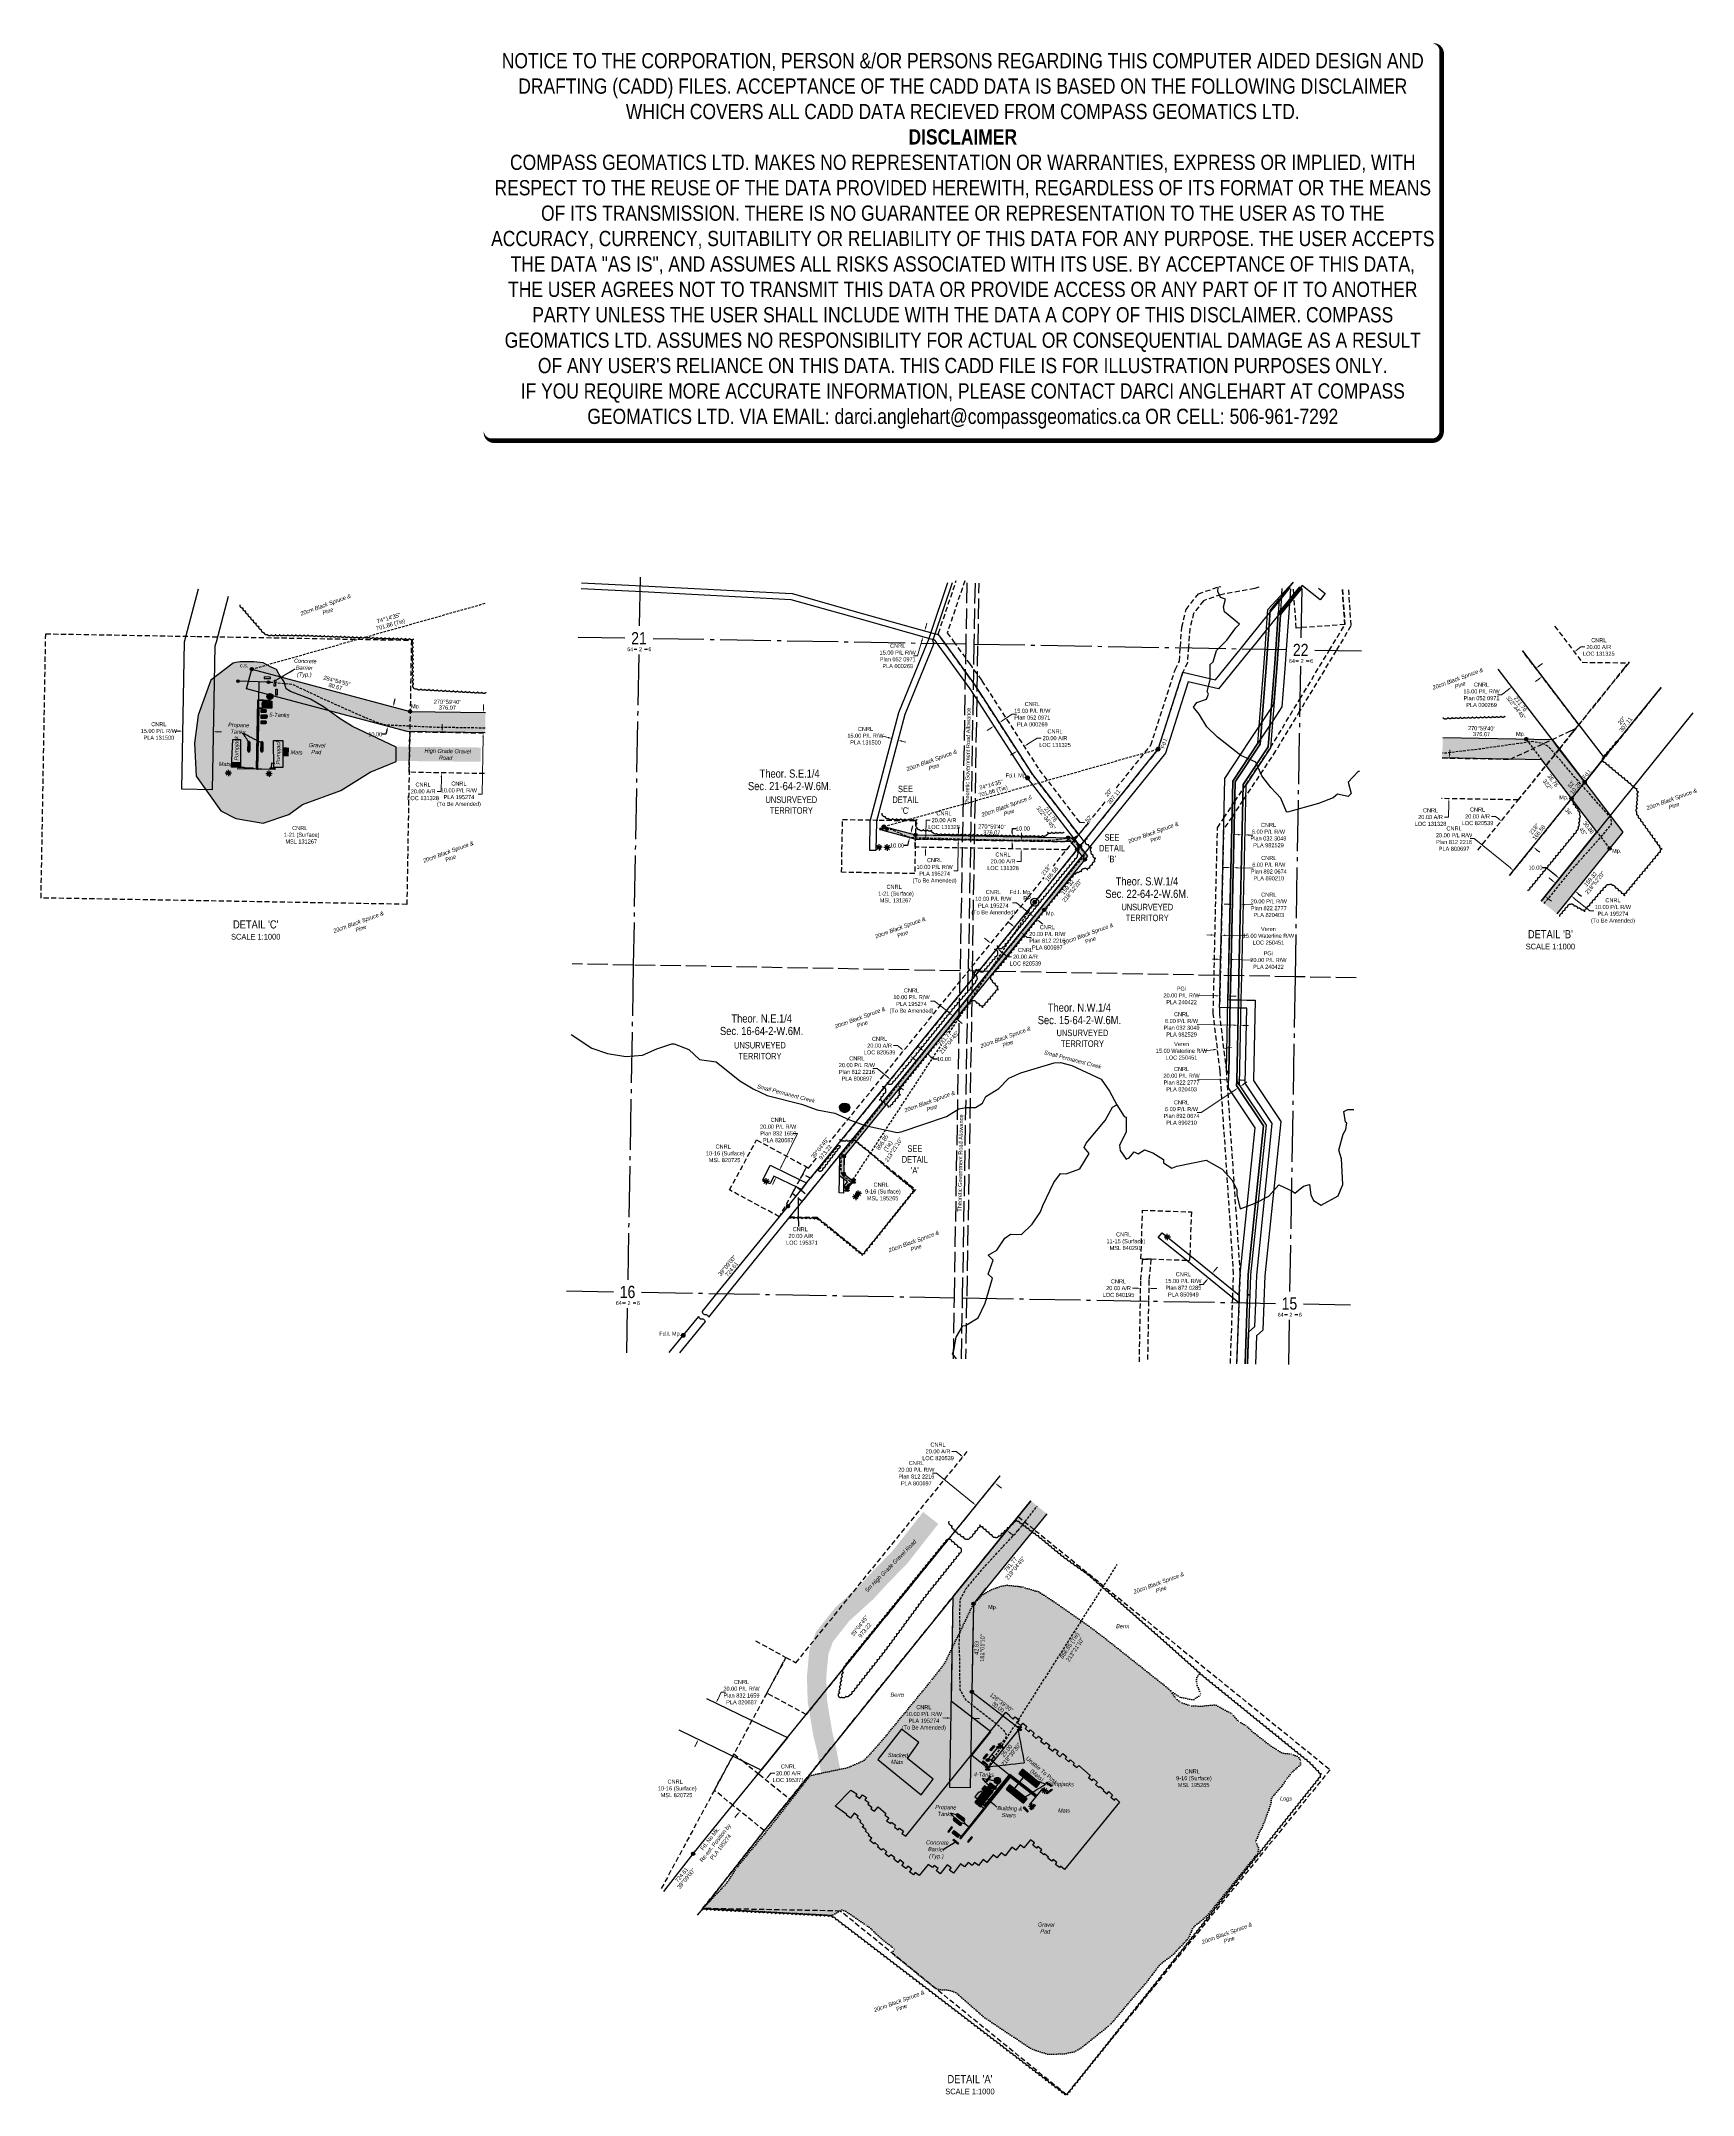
# Model space of a CAD drawing. Extents: x 418366 to 422431, y 6042110 to 6047162.
import ezdxf
from ezdxf.enums import TextEntityAlignment as Align

# ---------------------------------------------------------------- set-up
doc = ezdxf.new("R2010")
doc.units = 0
doc.header["$LTSCALE"] = 5
doc.header["$PDSIZE"] = 0.5
for name, pattern in [('0', [1, 1, 0]), ('foc-ACCESSROAD', [3.75, 2.5, -1.25]), ('foc-QUARTERLINE', [33, 25, -3, 2, -3]), ('foc-TIELINE', [1.875, 1.25, -0.625]), ('foc-TOPO', [1, 0.2, -0.8]), ('foc-TRAV', [1.875, 1.25, -0.625]), ('foc-UNSURVEYED', [12.5, 10, -2.5]), ('foc-WHEELTRACKS', [2, 0.4, -1.6]), ('UG_PIPE', [1.875, 1.25, -0.625])]:
    doc.linetypes.add(name, pattern=pattern)
doc.layers.get('Defpoints').update_dxf_attribs({"color": 9})
for name, color, linetype in [('10', 1, 'Continuous'), ('35', 37, 'Continuous'), ('9', 3, 'Continuous'), ('AS-PIPE-UG', 44, 'UG_PIPE'), ('AS-ROADS', 254, 'Continuous'), ('AS-SYMBOL', 7, 'Continuous'), ('C-AR', 13, 'foc-ACCESSROAD'), ('C-RW', 13, 'Continuous'), ('C-SYMBOL', 7, 'Continuous'), ('C-WS', 13, 'foc-ACCESSROAD'), ('C-WS-S', 8, 'Continuous'), ('DETAIL-T', 7, 'Continuous'), ('F-AR', 190, 'foc-ACCESSROAD'), ('F-RW', 190, 'Continuous'), ('L-BD', 7, 'Continuous'), ('L-BD1', 253, 'Continuous'), ('L-MON', 1, 'Continuous'), ('L-MON-T', 1, 'Continuous'), ('L-QSEC', 8, 'foc-QUARTERLINE'), ('L-ROAD-T', 7, 'Continuous'), ('L-SECLBL', 7, 'Continuous'), ('L-TIE', 7, 'foc-TIELINE'), ('L-UNS-T', 3, 'Continuous'), ('L-USEC', 7, 'foc-UNSURVEYED'), ('P-CROSSINGS', 250, 'Continuous'), ('P-PROPOSED', 10, 'Continuous'), ('P-PROPOSED-H', 21, 'Continuous'), ('P-TRAV', 4, 'foc-TRAV'), ('P-TXT', 4, 'Continuous'), ('T-BUSH', 110, '0'), ('T-BUSH-T', 110, 'Continuous'), ('T-CREEK', 160, 'Continuous'), ('T-GENERAL', 48, 'foc-TOPO'), ('T-SLOPE', 48, 'Continuous'), ('T-WATER', 160, 'Continuous'), ('T-WATER-P3', 160, 'foc-WHEELTRACKS')]:
    doc.layers.add(name, color=color, linetype=linetype)
for name, color, linetype, true_color in [('AS-PIPE-AG', 7, 'Continuous', 0x7d00fa), ('AS-STRUCTURE-H', 7, 'Continuous', 0xa8a8a8), ('AS-STRUCTURE-T', 7, 'Continuous', 0x454545)]:
    doc.layers.add(name, color=color, linetype=linetype, true_color=true_color)
doc.layers.add('AS-STRUCTURE', color=7, linetype='Continuous', lineweight=30, true_color=0x595959)
for name, color, linetype, lineweight in [('C-AR-T', 13, 'Continuous', 9), ('C-RW-T', 13, 'Continuous', 9), ('F-RW-T', 190, 'Continuous', 9), ('T-TEXT', 48, 'Continuous', 18)]:
    doc.layers.add(name, color=color, linetype=linetype, lineweight=lineweight)
doc.layers.add('DISCLAIMER', color=7, linetype='Continuous', plot=False)
doc.styles.add('175L', font='ARIALN.TTF', dxfattribs={"height": 20})
doc.styles.add('80', font='ARIALN.TTF', dxfattribs={"height": 10})
doc.styles.add('80CG', font='ARIALN.TTF', dxfattribs={"height": 10})
doc.styles.add('80L', font='ARIALN.TTF', dxfattribs={"height": 10})
doc.styles.add('80LS', font='ARIALNI.TTF', dxfattribs={"height": 10})
doc.styles.add('Crossing', font='ARIALN.TTF', dxfattribs={"height": 10})
doc.styles.add('foc-LtypeFont', font='ARIALN.TTF', dxfattribs={"height": 7.35})
doc.styles.add('SIMPLEX', font='ARIALN.TTF')
doc.styles.get("Standard").update_dxf_attribs({"font": 'ARIALN.TTF'})
doc.linetypes.add('foc-TOPO-flowdirection-NOLINE', pattern='A,0,[">",foc-LtypeFont,S=0.3,R=0,X=0,Y=-0.945],-20,[">",foc-LtypeFont,S=0.3,R=0,X=0,Y=-0.945],0', length=20)
doc.dimstyles.new('Compass 5 000', dxfattribs={"dimscale": 5, "dimtxt": 9, "dimasz": 2, "dimexe": 0.2, "dimexo": 0.0625, "dimgap": 0.5, "dimtad": 0, "dimtih": 1, "dimtoh": 1, "dimzin": 0, "dimdsep": 46, "dimtxsty": '80CG', "dimcen": 0.1, "dimse1": 1, "dimse2": 1, "dimclrd": 256, "dimclrt": 256, "dimaunit": 1, "dimadec": 4, "dimazin": 0, "dimtfac": 0.06, "dimtofl": 0, "dimtmove": 0, "dimatfit": 1, "dimfxl": 0.2, "dimtolj": 1, "dimtzin": 0, "dimlwd": -1, "dimarcsym": 0})

# ---------------------------------------------------------------- blocks, each defined once
blk = doc.blocks.new('L-SECLBL')
at = {"layer": '9', "color": 7}
for p, q in [((-5.1, -27.8), (-12.3, -27.8)), ((20.7, -27.8), (13.5, -27.8))]:
    blk.add_line(p, q, dxfattribs=at)
at = {"layer": '10', "color": 2, "style": 'SIMPLEX'}
blk.add_attdef('SEC', text='', height=30, dxfattribs=at).set_placement((0, 0), align=Align.MIDDLE)
at = {"layer": '10', "color": 5, "style": '80L'}
blk.add_attdef('TWP', text='', height=9.5, dxfattribs=at).set_placement((-14.4, -27.4), align=Align.MIDDLE_RIGHT)
blk.add_attdef('RGE', text='', height=9.5, dxfattribs=at).set_placement((3.6, -27.4), align=Align.MIDDLE_CENTER)
blk.add_attdef('MER', text='', height=9.5, dxfattribs=at).set_placement((23.2, -27.4), align=Align.MIDDLE_LEFT)
blk = doc.blocks.new('*D367')
at = {"layer": 'C-AR-T', "transparency": 16777216}
for p, q in [((420793.5, 6045432.5), (420816.7, 6045447.4)), ((420816.7, 6045447.4), (420826.7, 6045447.4)), ((420759.9, 6045410.8), (420751.5, 6045405.4))]:
    blk.add_line(p, q, dxfattribs=at)
for points in [[(420792.6, 6045433.9), (420794.4, 6045431.1), (420785.1, 6045427.1)], [(420759, 6045412.2), (420760.8, 6045409.4), (420768.3, 6045416.3)]]:
    blk.add_solid(points, dxfattribs=at)
at = {"layer": 'Defpoints', "color": 0, "transparency": 16777216}
for p in [(420750, 6045444.7), (420766.8, 6045455.5), (420785.1, 6045427.1)]:
    blk.add_point(p, dxfattribs=at)
at = {"layer": 'C-AR-T', "transparency": 16777216, "insert": (420861, 6045447.4), "char_height": 10, "attachment_point": 5, "style": '80CG'}
blk.add_mtext('\\A1;CNRL\\P20.00 A/R^JLOC 131325', dxfattribs=at)
blk = doc.blocks.new('*D368')
at = {"layer": 'C-AR-T', "transparency": 16777216}
for p, q in [((420543, 6045208.9), (420543.6, 6045245.7)), ((420543.6, 6045245.7), (420553.6, 6045245.7)), ((420542.3, 6045168.9), (420542.1, 6045158.9))]:
    blk.add_line(p, q, dxfattribs=at)
for points in [[(420541.3, 6045209), (420544.6, 6045208.9), (420542.8, 6045198.9)], [(420540.6, 6045169), (420543.9, 6045168.9), (420542.5, 6045178.9)]]:
    blk.add_solid(points, dxfattribs=at)
at = {"layer": 'Defpoints', "color": 0, "transparency": 16777216}
for p in [(420580.8, 6045198.3), (420542.5, 6045178.9), (420580.4, 6045178.3)]:
    blk.add_point(p, dxfattribs=at)
at = {"layer": 'C-AR-T', "transparency": 16777216, "insert": (420587.9, 6045245.7), "char_height": 10, "attachment_point": 5, "style": '80CG'}
blk.add_mtext('\\A1;CNRL\\P20.00 A/R^JLOC 131328', dxfattribs=at)
blk = doc.blocks.new('*D369')
at = {"layer": 'C-AR-T', "transparency": 16777216}
for p, q in [((420778.5, 6045204.8), (420778.6, 6045214.8)), ((420777.4, 6045144.5), (420767.4, 6045144.5)), ((420777.8, 6045164.8), (420777.4, 6045144.5))]:
    blk.add_line(p, q, dxfattribs=at)
for points in [[(420776.8, 6045204.9), (420780.1, 6045204.8), (420778.3, 6045194.8)], [(420776.1, 6045164.9), (420779.4, 6045164.8), (420777.9, 6045174.8)]]:
    blk.add_solid(points, dxfattribs=at)
at = {"layer": 'Defpoints', "color": 0, "transparency": 16777216}
for p in [(420773.5, 6045194.9), (420773.2, 6045174.9), (420777.9, 6045174.8)]:
    blk.add_point(p, dxfattribs=at)
at = {"layer": 'C-AR-T', "transparency": 16777216, "insert": (420733.1, 6045144.5), "char_height": 10, "attachment_point": 5, "style": '80CG'}
blk.add_mtext('\\A1;CNRL\\P20.00 A/R^JLOC 131328', dxfattribs=at)
blk = doc.blocks.new('*D370')
at = {"layer": 'Defpoints', "color": 0, "transparency": 16777216}
for p in [(421257.1, 6044713.1), (421260.8, 6044682.4), (421272.1, 6044714.9)]:
    blk.add_point(p, dxfattribs=at)
at = {"layer": 'F-RW-T', "transparency": 16777216}
for p, q in [((421250.9, 6044681.2), (421227, 6044678.4)), ((421285.7, 6044685.4), (421295.6, 6044686.6))]:
    blk.add_line(p, q, dxfattribs=at)
for points in [[(421250.7, 6044682.9), (421251.1, 6044679.6), (421260.8, 6044682.4)], [(421285.5, 6044687.1), (421285.9, 6044683.8), (421275.8, 6044684.2)]]:
    blk.add_solid(points, dxfattribs=at)
at = {"layer": 'F-RW-T', "transparency": 16777216, "insert": (421172.3, 6044678.4), "char_height": 10, "attachment_point": 5, "style": '80CG'}
blk.add_mtext('\\A1;Veren\\P15.00 Waterline R/W\\PLOC 250451', dxfattribs=at)
blk = doc.blocks.new('*D371')
at = {"layer": 'Defpoints', "color": 0, "transparency": 16777216}
for p in [(421254.2, 6044946.5), (421254.6, 6044963.1), (421269.5, 6044946.1)]:
    blk.add_point(p, dxfattribs=at)
at = {"layer": 'F-RW-T', "transparency": 16777216}
for p, q in [((421244.6, 6044963.3), (421234.6, 6044963.6)), ((421279.9, 6044962.5), (421331.5, 6044961.3))]:
    blk.add_line(p, q, dxfattribs=at)
for points in [[(421244.7, 6044965), (421244.6, 6044961.7), (421254.6, 6044963.1)], [(421280, 6044964.2), (421279.9, 6044960.9), (421269.9, 6044962.8)]]:
    blk.add_solid(points, dxfattribs=at)
at = {"layer": 'F-RW-T', "transparency": 16777216, "insert": (421386.1, 6044961.3), "char_height": 10, "attachment_point": 5, "style": '80CG'}
blk.add_mtext('\\A1;Veren\\P15.00 Waterline R/W\\PLOC 250451', dxfattribs=at)
blk = doc.blocks.new('*D372')
at = {"layer": 'C-AR-T', "transparency": 16777216}
for p, q in [((420473.7, 6044691.2), (420463.7, 6044691.2)), ((420481.4, 6044684.9), (420473.7, 6044691.2)), ((420512.5, 6044659.7), (420520.3, 6044653.4))]:
    blk.add_line(p, q, dxfattribs=at)
for points in [[(420482.5, 6044686.2), (420480.4, 6044683.6), (420489.2, 6044678.6)], [(420513.5, 6044661), (420511.4, 6044658.4), (420504.7, 6044666)]]:
    blk.add_solid(points, dxfattribs=at)
at = {"layer": 'Defpoints', "color": 0, "transparency": 16777216}
for p in [(420489.2, 6044678.6), (420479.2, 6044666.3), (420494.7, 6044653.7)]:
    blk.add_point(p, dxfattribs=at)
at = {"layer": 'C-AR-T', "transparency": 16777216, "insert": (420429.4, 6044691.2), "char_height": 10, "attachment_point": 5, "style": '80CG'}
blk.add_mtext('\\A1;CNRL\\P20.00 A/R^JLOC 820539', dxfattribs=at)
blk = doc.blocks.new('*D373')
at = {"layer": 'C-AR-T', "transparency": 16777216}
for p, q in [((420695.6, 6044949.1), (420687.8, 6044955.4)), ((420726.6, 6044923.9), (420743.9, 6044909.8)), ((420743.9, 6044909.8), (420753.9, 6044909.8))]:
    blk.add_line(p, q, dxfattribs=at)
for points in [[(420696.6, 6044950.4), (420694.5, 6044947.8), (420703.3, 6044942.8)], [(420727.7, 6044925.2), (420725.6, 6044922.6), (420718.8, 6044930.2)]]:
    blk.add_solid(points, dxfattribs=at)
at = {"layer": 'Defpoints', "color": 0, "transparency": 16777216}
for p in [(420774.7, 6045030.7), (420790.2, 6045018.1), (420703.3, 6044942.8)]:
    blk.add_point(p, dxfattribs=at)
at = {"layer": 'C-AR-T', "transparency": 16777216, "insert": (420788.2, 6044909.8), "char_height": 10, "attachment_point": 5, "style": '80CG'}
blk.add_mtext('\\A1;CNRL\\P20.00 A/R^JLOC 820539', dxfattribs=at)
blk = doc.blocks.new('*D374')
at = {"layer": 'C-AR-T', "transparency": 16777216}
for p, q in [((421061.7, 6044094.6), (421051.7, 6044094.7)), ((421101.7, 6044093.9), (421111.7, 6044093.7))]:
    blk.add_line(p, q, dxfattribs=at)
for points in [[(421061.7, 6044096.2), (421061.6, 6044092.9), (421071.7, 6044094.4)], [(421101.7, 6044095.6), (421101.6, 6044092.2), (421091.7, 6044094.1)]]:
    blk.add_solid(points, dxfattribs=at)
at = {"layer": 'Defpoints', "color": 0, "transparency": 16777216}
for p in [(421071.6, 6044088.8), (421071.7, 6044094.4), (421091.6, 6044088.4)]:
    blk.add_point(p, dxfattribs=at)
at = {"layer": 'C-AR-T', "transparency": 16777216, "insert": (421017.3, 6044094.7), "char_height": 10, "attachment_point": 5, "style": '80CG'}
blk.add_mtext('\\A1;CNRL\\P20.00 A/R^JLOC 840195', dxfattribs=at)
blk = doc.blocks.new('*D375')
at = {"layer": 'C-RW-T', "transparency": 16777216}
for p, q in [((420533.6, 6045687.2), (420523, 6045649.7)), ((420543, 6045720.9), (420545.7, 6045730.6)), ((420523, 6045649.7), (420513, 6045649.7))]:
    blk.add_line(p, q, dxfattribs=at)
for points in [[(420532, 6045687.7), (420535.2, 6045686.8), (420536.3, 6045696.9)], [(420541.4, 6045721.4), (420544.6, 6045720.5), (420540.3, 6045711.3)]]:
    blk.add_solid(points, dxfattribs=at)
at = {"layer": 'Defpoints', "color": 0, "transparency": 16777216}
for p in [(420503, 6045706.2), (420507.1, 6045720.6), (420536.3, 6045696.9)]:
    blk.add_point(p, dxfattribs=at)
at = {"layer": 'C-RW-T', "transparency": 16777216, "insert": (420474, 6045649.7), "char_height": 10, "attachment_point": 5, "style": '80CG'}
blk.add_mtext('\\A1;CNRL\\P15.00 P/L R/W^JPlan 052 0971\\PPLA 000269', dxfattribs=at)
blk = doc.blocks.new('*D376')
at = {"layer": 'C-RW-T', "transparency": 16777216}
for p, q in [((420450.5, 6045449.1), (420433.8, 6045453.5)), ((420484.4, 6045440.1), (420494, 6045437.6))]:
    blk.add_line(p, q, dxfattribs=at)
for points in [[(420451, 6045450.7), (420450.1, 6045447.5), (420460.2, 6045446.5)], [(420484.8, 6045441.7), (420484, 6045438.5), (420474.7, 6045442.7)]]:
    blk.add_solid(points, dxfattribs=at)
at = {"layer": 'Defpoints', "color": 0, "transparency": 16777216}
for p in [(420474.7, 6045442.7), (420448.3, 6045401.6), (420462.8, 6045397.7)]:
    blk.add_point(p, dxfattribs=at)
at = {"layer": 'C-RW-T', "transparency": 16777216, "insert": (420394.7, 6045453.5), "char_height": 10, "attachment_point": 5, "style": '80CG'}
blk.add_mtext('\\A1;CNRL\\P15.00 P/L R/W^JPLA 131500', dxfattribs=at)
blk = doc.blocks.new('*D377')
at = {"layer": 'C-RW-T', "transparency": 16777216}
for p, q in [((420622.9, 6045187.5), (420621.7, 6045121)), ((420623.4, 6045217.5), (420623.6, 6045227.5)), ((420621.7, 6045121), (420611.7, 6045121))]:
    blk.add_line(p, q, dxfattribs=at)
for points in [[(420621.2, 6045187.5), (420624.6, 6045187.5), (420623.1, 6045197.5)], [(420621.8, 6045217.5), (420625.1, 6045217.5), (420623.3, 6045207.5)]]:
    blk.add_solid(points, dxfattribs=at)
at = {"layer": 'Defpoints', "color": 0, "transparency": 16777216}
for p in [(420564, 6045198.5), (420564.1, 6045208.5), (420623.3, 6045207.5)]:
    blk.add_point(p, dxfattribs=at)
at = {"layer": 'C-RW-T', "transparency": 16777216, "insert": (420564.7, 6045121), "char_height": 10, "attachment_point": 5, "style": '80CG'}
blk.add_mtext('\\A1;CNRL\\P10.00 P/L R/W\\PPLA 195274\\P(To Be Amended)', dxfattribs=at)
blk = doc.blocks.new('*D378')
at = {"layer": 'Defpoints', "color": 0, "transparency": 16777216}
for p in [(421266.5, 6044813.6), (421266.8, 6044824.6), (421286.8, 6044824.1)]:
    blk.add_point(p, dxfattribs=at)
at = {"layer": 'F-RW-T', "transparency": 16777216}
for p, q in [((421256.5, 6044813.8), (421211.9, 6044814.8)), ((421296.5, 6044812.9), (421306.5, 6044812.7))]:
    blk.add_line(p, q, dxfattribs=at)
for points in [[(421256.6, 6044815.5), (421256.5, 6044812.2), (421266.5, 6044813.6)], [(421296.6, 6044814.6), (421296.5, 6044811.3), (421286.5, 6044813.1)]]:
    blk.add_solid(points, dxfattribs=at)
at = {"layer": 'F-RW-T', "transparency": 16777216, "insert": (421172.3, 6044814.8), "char_height": 10, "attachment_point": 5, "style": '80CG'}
blk.add_mtext('\\A1;PGI\\P20.00 P/L R/W^JPLA 240422', dxfattribs=at)
blk = doc.blocks.new('*D379')
at = {"layer": 'Defpoints', "color": 0, "transparency": 16777216}
for p in [(421277.2, 6045283.2), (421297.2, 6045282.7), (421268.6, 6044903.5)]:
    blk.add_point(p, dxfattribs=at)
at = {"layer": 'F-RW-T', "transparency": 16777216}
for p, q in [((421258.6, 6044903.7), (421248.6, 6044904)), ((421298.6, 6044902.8), (421346.6, 6044901.7))]:
    blk.add_line(p, q, dxfattribs=at)
for points in [[(421258.6, 6044905.4), (421258.5, 6044902.1), (421268.6, 6044903.5)], [(421298.6, 6044904.5), (421298.5, 6044901.2), (421288.6, 6044903.1)]]:
    blk.add_solid(points, dxfattribs=at)
at = {"layer": 'F-RW-T', "transparency": 16777216, "insert": (421386.1, 6044901.7), "char_height": 10, "attachment_point": 5, "style": '80CG'}
blk.add_mtext('\\A1;PGI\\P20.00 P/L R/W^JPLA 240422', dxfattribs=at)
blk = doc.blocks.new('*D380')
at = {"layer": 'C-RW-T', "transparency": 16777216}
for p, q in [((420423.1, 6044634.9), (420413.1, 6044634.9)), ((420449.3, 6044613.6), (420423.1, 6044634.9)), ((420480.4, 6044588.5), (420488.1, 6044582.2))]:
    blk.add_line(p, q, dxfattribs=at)
for points in [[(420450.4, 6044614.9), (420448.3, 6044612.3), (420457.1, 6044607.3)], [(420481.4, 6044589.7), (420479.3, 6044587.2), (420472.6, 6044594.8)]]:
    blk.add_solid(points, dxfattribs=at)
at = {"layer": 'Defpoints', "color": 0, "transparency": 16777216}
for p in [(420430.9, 6044575), (420472.6, 6044594.8), (420446.3, 6044562.4)]:
    blk.add_point(p, dxfattribs=at)
at = {"layer": 'C-RW-T', "transparency": 16777216, "insert": (420373.5, 6044634.9), "char_height": 10, "attachment_point": 5, "style": '80CG'}
blk.add_mtext('\\A1;CNRL\\P20.00 P/L R/W\\PPlan 812 2216\\PPLA 800697', dxfattribs=at)
blk = doc.blocks.new('*D381')
at = {"layer": 'C-RW-T', "transparency": 16777216}
for p, q in [((420753.7, 6044989), (420745.9, 6044995.3)), ((420784.8, 6044963.8), (420792.5, 6044957.5)), ((420792.5, 6044957.5), (420802.5, 6044957.5))]:
    blk.add_line(p, q, dxfattribs=at)
for points in [[(420754.8, 6044990.3), (420752.7, 6044987.7), (420761.5, 6044982.7)], [(420785.8, 6044965.1), (420783.7, 6044962.5), (420777, 6044970.1)]]:
    blk.add_solid(points, dxfattribs=at)
at = {"layer": 'Defpoints', "color": 0, "transparency": 16777216}
for p in [(420755.8, 6044975.7), (420771.3, 6044963.1), (420777, 6044970.1)]:
    blk.add_point(p, dxfattribs=at)
at = {"layer": 'C-RW-T', "transparency": 16777216, "insert": (420842.1, 6044957.5), "char_height": 10, "attachment_point": 5, "style": '80CG'}
blk.add_mtext('\\A1;CNRL\\P20.00 P/L R/W\\PPlan 812 2216\\PPLA 800697', dxfattribs=at)
blk = doc.blocks.new('*D382')
at = {"layer": 'C-RW-T', "transparency": 16777216}
for p, q in [((421278.1, 6044607.4), (421211.9, 6044608.8)), ((421318.1, 6044606.5), (421328.1, 6044606.3))]:
    blk.add_line(p, q, dxfattribs=at)
for points in [[(421278.1, 6044609), (421278.1, 6044605.7), (421288.1, 6044607.2)], [(421318.1, 6044608.2), (421318, 6044604.9), (421308.1, 6044606.7)]]:
    blk.add_solid(points, dxfattribs=at)
at = {"layer": 'Defpoints', "color": 0, "transparency": 16777216}
for p in [(421288.9, 6044643.7), (421308.9, 6044643.2), (421288.1, 6044607.2)]:
    blk.add_point(p, dxfattribs=at)
at = {"layer": 'C-RW-T', "transparency": 16777216, "insert": (421172.3, 6044608.8), "char_height": 10, "attachment_point": 5, "style": '80CG'}
blk.add_mtext('\\A1;CNRL\\P20.00 P/L R/W\\PPlan 822 2777\\PPLA 820403', dxfattribs=at)
blk = doc.blocks.new('*D383')
at = {"layer": 'C-RW-T', "transparency": 16777216}
for p, q in [((421287.6, 6045038.9), (421277.6, 6045039.2)), ((421327.6, 6045038), (421347.5, 6045037.6))]:
    blk.add_line(p, q, dxfattribs=at)
for points in [[(421287.7, 6045040.6), (421287.6, 6045037.3), (421297.6, 6045038.7)], [(421327.7, 6045039.7), (421327.6, 6045036.4), (421317.6, 6045038.3)]]:
    blk.add_solid(points, dxfattribs=at)
at = {"layer": 'Defpoints', "color": 0, "transparency": 16777216}
for p in [(421297.6, 6045038.7), (421297.9, 6045049.8), (421317.9, 6045049.4)]:
    blk.add_point(p, dxfattribs=at)
at = {"layer": 'C-RW-T', "transparency": 16777216, "insert": (421387, 6045037.6), "char_height": 10, "attachment_point": 5, "style": '80CG'}
blk.add_mtext('\\A1;CNRL\\P20.00 P/L R/W\\PPlan 822 2777\\PPLA 820403', dxfattribs=at)
blk = doc.blocks.new('*D384')
at = {"layer": 'C-RW-T', "transparency": 16777216}
for p, q in [((421254.2, 6044138.8), (421260.5, 6044146.6)), ((421225.9, 6044103.9), (421215.9, 6044103.9)), ((421232.2, 6044111.6), (421225.9, 6044103.9))]:
    blk.add_line(p, q, dxfattribs=at)
for points in [[(421252.9, 6044139.9), (421255.5, 6044137.8), (421247.9, 6044131)], [(421230.9, 6044112.7), (421233.5, 6044110.6), (421238.5, 6044119.4)]]:
    blk.add_solid(points, dxfattribs=at)
at = {"layer": 'Defpoints', "color": 0, "transparency": 16777216}
for p in [(421229.6, 6044126.6), (421239, 6044138.3), (421247.9, 6044131)]:
    blk.add_point(p, dxfattribs=at)
at = {"layer": 'C-RW-T', "transparency": 16777216, "insert": (421176.8, 6044103.9), "char_height": 10, "attachment_point": 5, "style": '80CG'}
blk.add_mtext('\\A1;CNRL\\P15.00 P/L R/W\\PPlan 872 0285\\PPLA 850949', dxfattribs=at)
blk = doc.blocks.new('*D385')
at = {"layer": 'C-RW-T', "transparency": 16777216}
for p, q in [((421283.7, 6045129.3), (421273.7, 6045129.5)), ((421309.7, 6045128.7), (421348.3, 6045127.8))]:
    blk.add_line(p, q, dxfattribs=at)
for points in [[(421283.7, 6045131), (421283.6, 6045127.6), (421293.7, 6045129.1)], [(421309.7, 6045130.4), (421309.6, 6045127.1), (421299.7, 6045128.9)]]:
    blk.add_solid(points, dxfattribs=at)
at = {"layer": 'Defpoints', "color": 0, "transparency": 16777216}
for p in [(421294.2, 6045152.9), (421300.2, 6045152.8), (421293.7, 6045129.1)]:
    blk.add_point(p, dxfattribs=at)
at = {"layer": 'C-RW-T', "transparency": 16777216, "insert": (421387, 6045127.8), "char_height": 10, "attachment_point": 5, "style": '80CG'}
blk.add_mtext('\\A1;CNRL\\P6.00 P/L R/W\\PPlan 892 0674\\PPLA 890210', dxfattribs=at)
blk = doc.blocks.new('*D386')
at = {"layer": 'C-RW-T', "transparency": 16777216}
for p, q in [((421301, 6044741.6), (421211.1, 6044743.5)), ((421327, 6044741), (421337, 6044740.8))]:
    blk.add_line(p, q, dxfattribs=at)
for points in [[(421301, 6044743.2), (421300.9, 6044739.9), (421311, 6044741.3)], [(421327, 6044742.7), (421326.9, 6044739.3), (421317, 6044741.2)]]:
    blk.add_solid(points, dxfattribs=at)
at = {"layer": 'Defpoints', "color": 0, "transparency": 16777216}
for p in [(421310.9, 6044737.5), (421311, 6044741.3), (421316.9, 6044737.4)]:
    blk.add_point(p, dxfattribs=at)
at = {"layer": 'C-RW-T', "transparency": 16777216, "insert": (421172.3, 6044743.5), "char_height": 10, "attachment_point": 5, "style": '80CG'}
blk.add_mtext('\\A1;CNRL\\P6.00 P/L R/W\\PPlan 032 3049\\PPLA 982529', dxfattribs=at)
blk = doc.blocks.new('*D387')
at = {"layer": 'C-RW-T', "transparency": 16777216}
for p, q in [((421311.5, 6045209.9), (421301.5, 6045210.2)), ((421337.5, 6045209.3), (421347.5, 6045209.1))]:
    blk.add_line(p, q, dxfattribs=at)
for points in [[(421311.5, 6045211.6), (421311.5, 6045208.3), (421321.5, 6045209.7)], [(421337.5, 6045211), (421337.5, 6045207.7), (421327.5, 6045209.6)]]:
    blk.add_solid(points, dxfattribs=at)
at = {"layer": 'Defpoints', "color": 0, "transparency": 16777216}
for p in [(421321.5, 6045207.6), (421327.5, 6045209.6), (421327.5, 6045207.5)]:
    blk.add_point(p, dxfattribs=at)
at = {"layer": 'C-RW-T', "transparency": 16777216, "insert": (421386.2, 6045209.1), "char_height": 10, "attachment_point": 5, "style": '80CG'}
blk.add_mtext('\\A1;CNRL\\P6.00 P/L R/W\\PPlan 032 3049\\PPLA 982529', dxfattribs=at)
blk = doc.blocks.new('GAS')
h = blk.add_hatch(color=255)
h.dxf.hatch_style = 1
edge = h.paths.add_edge_path()
edge.add_arc((0, 0), 0.9, 0, 360)
for p, q in [((-0.8, 0), (-1.6, 0)), ((-0.6, 0.6), (-1.1, 1.1)), ((0, 0.8), (0, 1.6)), ((0.6, 0.6), (1.1, 1.1)), ((1.6, 0), (0.8, 0)), ((-0.6, -0.6), (-1.1, -1.1)), ((0, -0.8), (0, -1.6)), ((1.1, -1.1), (0.6, -0.6))]:
    blk.add_line(p, q)
blk.add_circle((0, 0), 0.8)
blk = doc.blocks.new('fdia')
at = {"color": 255, "const_width": 1}
blk.add_lwpolyline([(-0.5, 0, 1), (0.5, 0, 1)], format="xyb", close=True, dxfattribs=at)
blk = doc.blocks.new('Fdiaa')
blk.add_blockref('fdia', (0, 0))
blk = doc.blocks.new('fdib')
at = {"color": 1, "const_width": 1.6}
blk.add_lwpolyline([(-0.4, 0, 1), (0.4, 0, 1)], format="xyb", close=True, dxfattribs=at)
at = {"color": 1}
blk.add_circle((0, 0), 0.8, dxfattribs=at)
blk = doc.blocks.new('Fdibb')
blk.add_blockref('fdib', (0, 0))
blk = doc.blocks.new('fdicc')
for name in ['Fdibb', 'Fdiaa']:
    blk.add_blockref(name, (0, 0))
blk = doc.blocks.new('FDI')
blk.add_blockref('fdicc', (0, 0))
blk = doc.blocks.new('PLIA')
at = {"color": 255, "const_width": 1}
blk.add_lwpolyline([(-0.5, 0, 1), (0.5, 0, 1)], format="xyb", close=True, dxfattribs=at)
blk = doc.blocks.new('PLIAA')
blk.add_blockref('PLIA', (0, 0))
blk = doc.blocks.new('PLIB')
at = {"color": 1}
blk.add_circle((0, 0), 0.8, dxfattribs=at)
blk = doc.blocks.new('PLIBB')
blk.add_blockref('PLIB', (0, 0))
blk = doc.blocks.new('PLICC')
for name in ['PLIAA', 'PLIBB']:
    blk.add_blockref(name, (0, 0))
blk = doc.blocks.new('PLI')
blk.add_blockref('PLICC', (0, 0))
blk = doc.blocks.new('RISER')
h = blk.add_hatch(color=255)
h.dxf.hatch_style = 1
edge = h.paths.add_edge_path()
edge.add_arc((0, 0), 0.7, 0, 360)
blk.add_hatch(color=13).paths.add_polyline_path([(0.6, -0.2), (-0.6, -0.2, 0.774597)])
at = {"color": 13}
blk.add_line((-0.6, -0.2), (0.6, -0.2), dxfattribs=at)
blk.add_circle((0, 0), 0.6, dxfattribs=at)
blk = doc.blocks.new('PIG')
h = blk.add_hatch(color=255)
h.dxf.hatch_style = 1
edge = h.paths.add_edge_path()
edge.add_arc((0, 0), 0.85, 0, 360)
at = {"layer": 'AS-SYMBOL'}
h = blk.add_hatch(color=13, dxfattribs=at)
h.dxf.hatch_style = 1
h.paths.add_polyline_path([(-0.1, 0, 1), (-0.6, 0, 1)])
h = blk.add_hatch(color=13, dxfattribs=at)
h.dxf.hatch_style = 1
h.paths.add_polyline_path([(0.1, 0, 1), (0.6, 0, 1)])
at = {"layer": 'AS-SYMBOL', "color": 13}
for centre, radius in [((0, 0), 0.75), ((-0.3, 0), 0.225), ((0.3, 0), 0.225)]:
    blk.add_circle(centre, radius, dxfattribs=at)
blk = doc.blocks.new('*D390')
at = {"layer": 'C-RW-T', "transparency": 16777216}
for p, q in [((421303.3, 6044581.8), (421221, 6044526.7)), ((421324.9, 6044596.2), (421333.2, 6044601.8)), ((421221, 6044526.7), (421211, 6044526.7))]:
    blk.add_line(p, q, dxfattribs=at)
for points in [[(421302.4, 6044583.1), (421304.2, 6044580.4), (421311.6, 6044587.3)], [(421324, 6044597.6), (421325.8, 6044594.8), (421316.6, 6044590.6)]]:
    blk.add_solid(points, dxfattribs=at)
at = {"layer": 'Defpoints', "color": 0, "transparency": 16777216}
for p in [(421311.6, 6044587.3), (421323.8, 6044569), (421328.8, 6044572.4)]:
    blk.add_point(p, dxfattribs=at)
at = {"layer": 'C-RW-T', "transparency": 16777216, "insert": (421172.3, 6044526.7), "char_height": 10, "attachment_point": 5, "style": '80CG'}
blk.add_mtext('\\A1;CNRL\\P6.00 P/L R/W\\PPlan 892 0674\\PPLA 890210', dxfattribs=at)
blk = doc.blocks.new('xing2')
h = blk.add_hatch(color=50)
h.dxf.hatch_style = 1
edge = h.paths.add_edge_path()
edge.add_ellipse((0, 0), major_axis=(-12.5, 0), ratio=0.816297, start_angle=0, end_angle=360)
h = blk.add_hatch(color=250)
h.dxf.hatch_style = 1
edge = h.paths.add_edge_path()
edge.add_ellipse((0, -2), major_axis=(-12.5, 0), ratio=0.816297, start_angle=0, end_angle=180)
edge.add_line((12.5, -2), (12.5, 0))
edge.add_ellipse((0, 0), major_axis=(-12.5, 0), ratio=0.816297, start_angle=0, end_angle=180, ccw=False)
edge.add_line((-12.5, 0), (-12.5, -2))
at = {"color": 250}
blk.add_ellipse((0, 0), major_axis=(-12.5, 0), ratio=0.816297, dxfattribs=at)
blk.add_ellipse((0, -2), major_axis=(-12.5, 0), ratio=0.816297, start_param=0, end_param=3.141593, dxfattribs=at)
at = {"color": 250, "style": 'Crossing'}
blk.add_attdef('CROSSING', text='', height=9, dxfattribs=at).set_placement((0.1, 0), align=Align.MIDDLE_CENTER)
at = {"color": 250, "style": 'Crossing', "flags": 1}
for tag, p in [('DESCRIPTION', (0.1, -25.8)), ('LOCATION', (0.1, -39.3)), ('DWG_REF', (0.1, -52.8)), ('OWNER', (0.1, -12.5))]:
    blk.add_attdef(tag, text='', height=9, dxfattribs=at).set_placement(p, align=Align.MIDDLE_CENTER)
blk = doc.blocks.new('*U461')
at = {"layer": '35', "color": 3}
blk.add_circle((0, 0), 10, dxfattribs=at)
at = {"layer": '35', "color": 3, "style": '80'}
blk.add_attdef('RP_001', (-28.3, 5.1), '', height=10, dxfattribs=at)
blk = doc.blocks.new('*D467')
at = {"layer": 'C-AR-T', "transparency": 16777216}
for p, q in [((422146.8, 6045665.8), (422154.7, 6045671.8)), ((422154.7, 6045671.8), (422164.7, 6045671.8)), ((422051.5, 6045592.8), (422043.5, 6045586.7))]:
    blk.add_line(p, q, dxfattribs=at)
for points in [[(422145.8, 6045667.1), (422147.8, 6045664.4), (422138.8, 6045659.7)], [(422050.4, 6045594.1), (422052.5, 6045591.5), (422059.4, 6045598.9)]]:
    blk.add_solid(points, dxfattribs=at)
at = {"layer": 'Defpoints', "color": 0, "transparency": 16777216}
for p in [(422130.6, 6045670.5), (422138.8, 6045659.7), (422051.1, 6045609.7)]:
    blk.add_point(p, dxfattribs=at)
at = {"layer": 'C-AR-T', "transparency": 16777216, "insert": (422199, 6045671.8), "char_height": 10, "attachment_point": 5, "style": '80CG'}
blk.add_mtext('\\A1;CNRL\\P20.00 A/R^JLOC 131325', dxfattribs=at)
blk = doc.blocks.new('*D470')
at = {"layer": 'Defpoints', "color": 0, "transparency": 16777216}
for p in [(422129.1, 6045136.6), (422101.7, 6045102.6), (422168, 6045105.3)]:
    blk.add_point(p, dxfattribs=at)
at = {"layer": 'P-TXT', "transparency": 16777216}
for p, q in [((422069.1, 6045128.9), (422059.1, 6045128.9)), ((422093.9, 6045108.9), (422069.1, 6045128.9)), ((422148.4, 6045065), (422156.1, 6045058.7))]:
    blk.add_line(p, q, dxfattribs=at)
for points in [[(422095, 6045110.2), (422092.9, 6045107.6), (422101.7, 6045102.6)], [(422149.4, 6045066.3), (422147.3, 6045063.7), (422140.6, 6045071.3)]]:
    blk.add_solid(points, dxfattribs=at)
at = {"layer": 'P-TXT', "transparency": 16777216, "insert": (422043.1, 6045128.9), "char_height": 10, "attachment_point": 5, "style": '80CG'}
blk.add_mtext('\\A1;10.00', dxfattribs=at)
blk = doc.blocks.new('*D471')
at = {"layer": 'Defpoints', "color": 0, "transparency": 16777216}
for p in [(420755.7, 6045205.2), (420759.8, 6045195.1), (420760, 6045205.1)]:
    blk.add_point(p, dxfattribs=at)
at = {"layer": 'P-TXT', "transparency": 16777216}
for p, q in [((420755.4, 6045185.2), (420755.2, 6045175.2)), ((420755.9, 6045215.2), (420756.1, 6045225.2)), ((420756.1, 6045225.2), (420766.1, 6045225.2))]:
    blk.add_line(p, q, dxfattribs=at)
for points in [[(420753.7, 6045185.3), (420757.1, 6045185.2), (420755.6, 6045195.2)], [(420754.2, 6045215.2), (420757.6, 6045215.2), (420755.7, 6045205.2)]]:
    blk.add_solid(points, dxfattribs=at)
at = {"layer": 'P-TXT', "transparency": 16777216, "insert": (420782, 6045225.2), "char_height": 10, "attachment_point": 5, "style": '80CG'}
blk.add_mtext('\\A1;10.00', dxfattribs=at)
blk = doc.blocks.new('*D472')
at = {"layer": 'Defpoints', "color": 0, "transparency": 16777216}
for p in [(420502.3, 6045203.1), (420503.4, 6045202.8), (420504.9, 6045212.7)]:
    blk.add_point(p, dxfattribs=at)
at = {"layer": 'P-TXT', "transparency": 16777216}
for p, q in [((420508.5, 6045222.1), (420511.1, 6045231.8)), ((420498.2, 6045183.5), (420488.2, 6045183.5)), ((420500.8, 6045193.1), (420498.2, 6045183.5))]:
    blk.add_line(p, q, dxfattribs=at)
for points in [[(420499.2, 6045193.5), (420502.4, 6045192.7), (420503.4, 6045202.8)], [(420506.9, 6045222.5), (420510.1, 6045221.7), (420505.9, 6045212.4)]]:
    blk.add_solid(points, dxfattribs=at)
at = {"layer": 'P-TXT', "transparency": 16777216, "insert": (420472.3, 6045183.5), "char_height": 10, "attachment_point": 5, "style": '80CG'}
blk.add_mtext('\\A1;10.00', dxfattribs=at)
blk = doc.blocks.new('*D473')
at = {"layer": 'Defpoints', "color": 0, "transparency": 16777216}
for p in [(420544, 6044683.6), (420551.7, 6044677.3), (420546.6, 6044671)]:
    blk.add_point(p, dxfattribs=at)
at = {"layer": 'P-TXT', "transparency": 16777216}
for p, q in [((420531.1, 6044683.6), (420523.3, 6044689.9)), ((420554.3, 6044664.7), (420562.1, 6044658.4)), ((420562.1, 6044658.4), (420572.1, 6044658.4))]:
    blk.add_line(p, q, dxfattribs=at)
for points in [[(420532.1, 6044684.9), (420530, 6044682.3), (420538.8, 6044677.3)], [(420555.4, 6044666), (420553.3, 6044663.4), (420546.6, 6044671)]]:
    blk.add_solid(points, dxfattribs=at)
at = {"layer": 'P-TXT', "transparency": 16777216, "insert": (420588, 6044658.4), "char_height": 10, "attachment_point": 5, "style": '80CG'}
blk.add_mtext('\\A1;10.00', dxfattribs=at)
blk = doc.blocks.new('*D474')
at = {"layer": 'Defpoints', "color": 0, "transparency": 16777216}
for p in [(419211.1, 6045530.3), (419198.2, 6045482), (419219.6, 6045476.3)]:
    blk.add_point(p, dxfattribs=at)
at = {"layer": 'P-TXT', "transparency": 16777216}
for p, q in [((419235.1, 6045534.3), (419237.6, 6045543.9)), ((419214.5, 6045457), (419204.5, 6045457)), ((419217.1, 6045466.6), (419214.5, 6045457))]:
    blk.add_line(p, q, dxfattribs=at)
for points in [[(419233.5, 6045534.7), (419236.7, 6045533.8), (419232.5, 6045524.6)], [(419215.4, 6045467.1), (419218.7, 6045466.2), (419219.6, 6045476.3)]]:
    blk.add_solid(points, dxfattribs=at)
at = {"layer": 'P-TXT', "transparency": 16777216, "insert": (419188.5, 6045457), "char_height": 10, "attachment_point": 5, "style": '80CG'}
blk.add_mtext('\\A1;10.00', dxfattribs=at)
blk = doc.blocks.new('*D477')
at = {"layer": 'C-RW-T', "transparency": 16777216}
for p, q in [((418705.1, 6045464.9), (418695.1, 6045465.1)), ((418800, 6045463), (418810, 6045462.8))]:
    blk.add_line(p, q, dxfattribs=at)
for points in [[(418705.1, 6045466.6), (418705, 6045463.2), (418715.1, 6045464.7)], [(418800.1, 6045464.7), (418800, 6045461.4), (418790, 6045463.2)]]:
    blk.add_solid(points, dxfattribs=at)
at = {"layer": 'Defpoints', "color": 0, "transparency": 16777216}
for p in [(418715.4, 6045484.2), (418715.1, 6045464.7), (418790.4, 6045482.7)]:
    blk.add_point(p, dxfattribs=at)
at = {"layer": 'C-RW-T', "transparency": 16777216, "insert": (418656, 6045465.1), "char_height": 10, "attachment_point": 5, "style": '80CG'}
blk.add_mtext('\\A1;CNRL\\P15.00 P/L R/W^JPLA 131500', dxfattribs=at)
blk = doc.blocks.new('*D478')
at = {"layer": 'C-AR-T', "transparency": 16777216}
for p, q in [((420617.5, 6043693.2), (420607.5, 6043693.2)), ((420628.4, 6043684.4), (420617.5, 6043693.2)), ((420721.6, 6043608.8), (420729.4, 6043602.5))]:
    blk.add_line(p, q, dxfattribs=at)
for points in [[(420629.5, 6043685.7), (420627.4, 6043683.1), (420636.2, 6043678.1)], [(420722.7, 6043610.1), (420720.6, 6043607.5), (420713.9, 6043615.1)]]:
    blk.add_solid(points, dxfattribs=at)
at = {"layer": 'Defpoints', "color": 0, "transparency": 16777216}
for p in [(421346.8, 6044553.9), (421424.5, 6044490.9), (420636.2, 6043678.1)]:
    blk.add_point(p, dxfattribs=at)
at = {"layer": 'C-AR-T', "transparency": 16777216, "insert": (420573.2, 6043693.2), "char_height": 10, "attachment_point": 5, "style": '80CG'}
blk.add_mtext('\\A1;CNRL\\P20.00 A/R^JLOC 820539', dxfattribs=at)
blk = doc.blocks.new('*D482')
at = {"layer": 'C-RW-T', "transparency": 16777216}
for p, q in [((420031.4, 6043083.3), (420040, 6043101.1)), ((420040, 6043101.1), (420050, 6043101.1)), ((419979, 6042975.4), (419974.6, 6042966.4))]:
    blk.add_line(p, q, dxfattribs=at)
for points in [[(420029.9, 6043084.1), (420032.9, 6043082.6), (420027, 6043074.3)], [(419977.5, 6042976.2), (419980.5, 6042974.7), (419983.4, 6042984.4)]]:
    blk.add_solid(points, dxfattribs=at)
at = {"layer": 'Defpoints', "color": 0, "transparency": 16777216}
for p in [(420018.5, 6043078.5), (420027, 6043074.3), (419974.8, 6042988.6)]:
    blk.add_point(p, dxfattribs=at)
at = {"layer": 'C-RW-T', "transparency": 16777216, "insert": (420089.6, 6043101.1), "char_height": 10, "attachment_point": 5, "style": '80CG'}
blk.add_mtext('\\A1;CNRL\\P20.00 P/L R/W\\PPlan 832 1659\\PPLA 820687', dxfattribs=at)
blk = doc.blocks.new('*D483')
at = {"layer": 'C-RW-T', "transparency": 16777216}
for p, q in [((420155.3, 6042893.8), (420161.6, 6042901.5)), ((420161.6, 6042901.5), (420171.6, 6042901.5)), ((420079.9, 6042800.5), (420073.6, 6042792.7))]:
    blk.add_line(p, q, dxfattribs=at)
for points in [[(420154, 6042894.8), (420156.6, 6042892.7), (420149.1, 6042886)], [(420078.6, 6042801.6), (420081.2, 6042799.5), (420086.2, 6042808.3)]]:
    blk.add_solid(points, dxfattribs=at)
at = {"layer": 'Defpoints', "color": 0, "transparency": 16777216}
for p in [(420086.2, 6042808.3), (420189.7, 6042853.1), (420126.9, 6042775.4)]:
    blk.add_point(p, dxfattribs=at)
at = {"layer": 'C-RW-T', "transparency": 16777216, "insert": (420205.1, 6042901.5), "char_height": 10, "attachment_point": 5, "style": '80CG'}
blk.add_mtext('\\A1;CNRL\\P20.00 A/R^JLOC 195371', dxfattribs=at)
blk = doc.blocks.new('*D484')
at = {"layer": 'C-RW-T', "transparency": 16777216}
for p, q in [((420732.1, 6045490.9), (420756, 6045506.4)), ((420756, 6045506.4), (420766, 6045506.4)), ((420702.7, 6045471.9), (420694.3, 6045466.5))]:
    blk.add_line(p, q, dxfattribs=at)
for points in [[(420731.2, 6045492.3), (420733, 6045489.5), (420723.7, 6045485.5)], [(420701.8, 6045473.3), (420703.6, 6045470.5), (420711.1, 6045477.4)]]:
    blk.add_solid(points, dxfattribs=at)
at = {"layer": 'Defpoints', "color": 0, "transparency": 16777216}
for p in [(420723.7, 6045485.5), (420718, 6045466.7), (420730.6, 6045474.8)]:
    blk.add_point(p, dxfattribs=at)
at = {"layer": 'C-RW-T', "transparency": 16777216, "insert": (420805.1, 6045506.4), "char_height": 10, "attachment_point": 5, "style": '80CG'}
blk.add_mtext('\\A1;CNRL\\P15.00 P/L R/W^JPlan 052 0971\\PPLA 000269', dxfattribs=at)
blk = doc.blocks.new('*D487')
at = {"layer": 'C-RW-T', "transparency": 16777216}
for p, q in [((420766.3, 6045042.6), (420756.3, 6045042.6)), ((420800.4, 6045014.9), (420766.3, 6045042.6)), ((420823.6, 6044996), (420831.4, 6044989.7))]:
    blk.add_line(p, q, dxfattribs=at)
for points in [[(420801.4, 6045016.1), (420799.3, 6045013.6), (420808.1, 6045008.5)], [(420824.7, 6044997.3), (420822.6, 6044994.7), (420815.9, 6045002.3)]]:
    blk.add_solid(points, dxfattribs=at)
at = {"layer": 'Defpoints', "color": 0, "transparency": 16777216}
for p in [(420806.5, 6045006.6), (420808.1, 6045008.5), (420814.3, 6045000.3)]:
    blk.add_point(p, dxfattribs=at)
at = {"layer": 'C-RW-T', "transparency": 16777216, "insert": (420709.2, 6045042.6), "char_height": 10, "attachment_point": 5, "style": '80CG'}
blk.add_mtext('\\A1;CNRL\\P10.00 P/L R/W\\PPLA 195274\\P(To Be Amended)', dxfattribs=at)
blk = doc.blocks.new('*D488')
at = {"layer": 'C-RW-T', "transparency": 16777216}
for p, q in [((422084.3, 6045097.6), (422076.5, 6045103.9)), ((422138.7, 6045053.4), (422176.8, 6045022.4)), ((422176.8, 6045022.4), (422186.8, 6045022.4))]:
    blk.add_line(p, q, dxfattribs=at)
for points in [[(422085.3, 6045098.8), (422083.2, 6045096.3), (422092, 6045091.3)], [(422139.8, 6045054.6), (422137.7, 6045052.1), (422130.9, 6045059.7)]]:
    blk.add_solid(points, dxfattribs=at)
at = {"layer": 'Defpoints', "color": 0, "transparency": 16777216}
for p in [(422170.9, 6045188.4), (422209.8, 6045156.8), (422130.9, 6045059.7)]:
    blk.add_point(p, dxfattribs=at)
at = {"layer": 'C-RW-T', "transparency": 16777216, "insert": (422233.8, 6045022.4), "char_height": 10, "attachment_point": 5, "style": '80CG'}
blk.add_mtext('\\A1;CNRL\\P10.00 P/L R/W\\PPLA 195274\\P(To Be Amended)', dxfattribs=at)
blk = doc.blocks.new('*D491')
at = {"layer": 'C-RW-T', "transparency": 16777216}
for p, q in [((420595.4, 6043037.4), (420585.4, 6043037.5)), ((420665.4, 6043036.2), (420675.4, 6043036))]:
    blk.add_line(p, q, dxfattribs=at)
for points in [[(420595.5, 6043039), (420595.4, 6043035.7), (420605.4, 6043037.2)], [(420665.4, 6043037.8), (420665.4, 6043034.5), (420655.4, 6043036.3)]]:
    blk.add_solid(points, dxfattribs=at)
at = {"layer": 'Defpoints', "color": 0, "transparency": 16777216}
for p in [(420605, 6043011.3), (420605.4, 6043037.2), (420654.9, 6043010.4)]:
    blk.add_point(p, dxfattribs=at)
at = {"layer": 'C-RW-T', "transparency": 16777216, "insert": (420538.4, 6043037.5), "char_height": 10, "attachment_point": 5, "style": '80CG'}
blk.add_mtext('\\A1;CNRL\\P10.00 P/L R/W\\PPLA 195274\\P(To Be Amended)', dxfattribs=at)
blk = doc.blocks.new('TEMP')
h = blk.add_hatch(color=255)
h.dxf.hatch_style = 1
h.paths.add_polyline_path([(0, 0.3), (-0.7, 1.2), (-0.7, 0.7), (-1.2, 0.7), (-0.3, 0), (-1.2, -0.7), (-0.7, -0.7), (-0.7, -1.2), (0, -0.3), (0.7, -1.2), (0.7, -0.7), (1.2, -0.7), (0.3, 0), (1.2, 0.7), (0.7, 0.7), (0.7, 1.2)])
h.paths.add_polyline_path([(0.6, 0.8), (0.6, 0.6), (0.8, 0.6), (0.1, 0), (0.8, -0.6), (0.6, -0.6), (0.6, -0.8), (0, -0.1), (-0.6, -0.8), (-0.6, -0.6), (-0.8, -0.6), (-0.1, 0), (-0.8, 0.6), (-0.6, 0.6), (-0.6, 0.8), (0, 0.1)], flags=16)
h = blk.add_hatch(color=1)
h.dxf.hatch_style = 1
h.paths.add_polyline_path([(0, 0.1), (-0.6, 0.8), (-0.6, 0.6), (-0.8, 0.6), (-0.1, 0), (-0.8, -0.6), (-0.6, -0.6), (-0.6, -0.8), (0, -0.1), (0.6, -0.8), (0.6, -0.6), (0.8, -0.6), (0.1, 0), (0.8, 0.6), (0.6, 0.6), (0.6, 0.8)])
at = {"color": 1}
for p, q in [((-0.1, 0), (0.1, 0)), ((0, 0.1), (0, -0.1))]:
    blk.add_line(p, q, dxfattribs=at)
at = {"color": 255, "flags": 128}
blk.add_lwpolyline([(-0.3, 0), (-1.2, 0.7), (-0.7, 0.7), (-0.7, 1.2), (0, 0.3), (0.7, 1.2), (0.7, 0.7), (1.2, 0.7), (0.3, 0), (1.2, -0.7), (0.7, -0.7), (0.7, -1.2), (0, -0.3), (-0.7, -1.2), (-0.7, -0.7), (-1.2, -0.7)], close=True, dxfattribs=at)
at = {"color": 1, "flags": 128}
blk.add_lwpolyline([(-0.1, 0), (-0.8, 0.6), (-0.6, 0.6), (-0.6, 0.8), (0, 0.1), (0.6, 0.8), (0.6, 0.6), (0.8, 0.6), (0.1, 0), (0.8, -0.6), (0.6, -0.6), (0.6, -0.8), (0, -0.1), (-0.6, -0.8), (-0.6, -0.6), (-0.8, -0.6)], close=True, dxfattribs=at)
blk = doc.blocks.new('*D493')
at = {"layer": 'C-RW-T', "transparency": 16777216}
for p, q in [((420564.9, 6044800.7), (420554.9, 6044800.7)), ((420601.9, 6044770.7), (420564.9, 6044800.7)), ((420625.1, 6044751.7), (420632.9, 6044745.4))]:
    blk.add_line(p, q, dxfattribs=at)
for points in [[(420602.9, 6044772), (420600.8, 6044769.4), (420609.6, 6044764.4)], [(420626.2, 6044753), (420624.1, 6044750.4), (420617.4, 6044758.1)]]:
    blk.add_solid(points, dxfattribs=at)
at = {"layer": 'Defpoints', "color": 0, "transparency": 16777216}
for p in [(420609.6, 6044764.4), (420546, 6044686.1), (420553.8, 6044679.8)]:
    blk.add_point(p, dxfattribs=at)
at = {"layer": 'C-RW-T', "transparency": 16777216, "insert": (420507.9, 6044800.7), "char_height": 10, "attachment_point": 5, "style": '80CG'}
blk.add_mtext('\\A1;CNRL\\P10.00 P/L R/W\\PPLA 195274\\P(To Be Amended)', dxfattribs=at)
blk = doc.blocks.new('Disclaimer_Legal')
at = {"layer": 'DISCLAIMER', "color": 254, "flags": 128}
blk.add_lwpolyline([(-3613, -1105, 37.5, 37.5, 0), (4096, -1105, 37.5, 37.5, 0.414214), (4171, -1030, 37.5, 37.5, 0), (4171, 2079, 37.5, 0, 0.414214), (4096, 2154, 0, 0, 0), (-3613, 2154, 0, 0, 0.414214), (-3688, 2079, 0, 0, 0), (-3688, -1030, 0, 37.5, 0.414214)], format="xyseb", close=True, dxfattribs=at)
at = {"layer": 'DISCLAIMER', "color": 254, "insert": (242, 534), "char_height": 125, "width": 7717.57, "attachment_point": 5, "style": '80'}
blk.add_mtext('NOTICE TO THE CORPORATION, PERSON &/OR PERSONS REGARDING THIS COMPUTER AIDED DESIGN AND DRAFTING (CADD) FILES. ACCEPTANCE OF THE CADD DATA IS BASED ON THE FOLLOWING DISCLAIMER WHICH COVERS ALL CADD DATA RECIEVED FROM COMPASS GEOMATICS LTD.\\P{\\fArial Narrow|b1|i0|c0|p34;DISCLAIMER}\\PCOMPASS GEOMATICS LTD. MAKES NO REPRESENTATION OR WARRANTIES, EXPRESS OR IMPLIED, WITH RESPECT TO THE REUSE OF THE DATA PROVIDED HEREWITH, REGARDLESS OF ITS FORMAT OR THE MEANS OF ITS TRANSMISSION. THERE IS NO GUARANTEE OR REPRESENTATION TO THE USER AS TO THE ACCURACY, CURRENCY, SUITABILITY OR RELIABILITY OF THIS DATA FOR ANY PURPOSE. THE USER ACCEPTS THE DATA "AS IS", AND ASSUMES ALL RISKS ASSOCIATED WITH ITS USE. BY ACCEPTANCE OF THIS DATA, THE USER AGREES NOT TO TRANSMIT THIS DATA OR PROVIDE ACCESS OR ANY PART OF IT TO ANOTHER PARTY UNLESS THE USER SHALL INCLUDE WITH THE DATA A COPY OF THIS DISCLAIMER. COMPASS GEOMATICS LTD. ASSUMES NO RESPONSIBILITY FOR ACTUAL OR CONSEQUENTIAL DAMAGE AS A RESULT OF ANY USER\'S RELIANCE ON THIS DATA. THIS CADD FILE IS FOR ILLUSTRATION PURPOSES ONLY.\\PIF YOU REQUIRE MORE ACCURATE INFORMATION, PLEASE CONTACT DARCI ANGLEHART AT COMPASS GEOMATICS LTD. VIA EMAIL: darci.anglehart@compassgeomatics.ca OR CELL: 506-961-7292', dxfattribs=at)

msp = doc.modelspace()

# ---------------------------------------------------------------- hatches: boundary and pattern name
at = {"layer": 'AS-ROADS'}
h = msp.add_hatch(color=256, dxfattribs=at)
h.dxf.hatch_style = 1
h.paths.add_polyline_path([(418838.712, 6045632.002), (418783.868, 6045589.79), (418752.609, 6045504.04), (418743.886, 6045435.005), (418748.247, 6045353.615), (418808.156, 6045268.677), (418845.357, 6045249.718), (418912.465, 6045238.781), (418975.926, 6045259.927), (419009.48, 6045283.989), (419103.836, 6045319.007), (419176.05, 6045364.216), (419239.812, 6045389.766), (419239.812, 6045425.62), (419132.269, 6045476.445), (419102.424, 6045494.804), (419061.101, 6045524.179), (419029.42, 6045543.456), (418980.291, 6045562.275), (418969.272, 6045569.159), (418964.102, 6045586.236), (418952.164, 6045604.137), (418945.277, 6045616.07), (418932.421, 6045622.496), (418912.677, 6045632.593), (418889.72, 6045634.888), (418872.732, 6045635.347), (418857.049, 6045635.161), (418845.261, 6045633.348)])
h = msp.add_hatch(color=256, dxfattribs=at)
h.dxf.hatch_style = 1
h.paths.add_polyline_path([(420358.687, 6042863.962), (420334.956, 6042896.548), (420322.25, 6042965.774), (420312.882, 6043003.244), (420299.93, 6043081.273), (420298.219, 6043137.745), (420303.353, 6043194.217), (420314.413, 6043224.773), (420354.828, 6043276.219), (420414.367, 6043330.131), (420450.141, 6043369.092), (420497.249, 6043417.263), (420573.882, 6043514.835), (420536.526, 6043544.175), (420461.485, 6043448.63), (420415.658, 6043401.769), (420380.861, 6043363.87), (420319.962, 6043308.727), (420272.346, 6043248.116), (420256.603, 6043204.621), (420250.654, 6043139.181), (420252.549, 6043076.643), (420266.337, 6042993.579), (420275.802, 6042955.716), (420290.19, 6042877.331), (420320.29, 6042835.999)])
h = msp.add_hatch(color=256, dxfattribs=at)
h.dxf.hatch_style = 1
h.paths.add_polyline_path([(420764.447, 6042712.505), (420754.835, 6042720.065), (420737.986, 6042698.68), (420728.59, 6042705.916), (420717.897, 6042693.711), (420708.639, 6042700.801), (420693.384, 6042681.906), (420684.023, 6042689.013), (420672.582, 6042674.972), (420662.875, 6042682.253), (420657.501, 6042675.319), (420656.824, 6042674.815), (420647.205, 6042682.319), (420638.428, 6042670.94), (420628.858, 6042678.915), (420611.016, 6042656.034), (420601.315, 6042663.42), (420605.394, 6042668.932), (420596.024, 6042676.648), (420578.607, 6042654.27), (420568.75, 6042662.005), (420573.484, 6042667.506), (420563.458, 6042674.817), (420559.281, 6042670.082), (420548.976, 6042677.323), (420526.983, 6042649.733), (420517.261, 6042657.444), (420512.679, 6042651.409), (420503.068, 6042658.897), (420508.321, 6042665.49), (420498.71, 6042672.977), (420494.017, 6042666.943), (420484.518, 6042674.765), (420489.1, 6042680.576), (420479.103, 6042688.51), (420474.556, 6042682.258), (420464.781, 6042690.101), (420467.282, 6042693.284), (420457.733, 6042701.241), (420452.05, 6042695.557), (420443.026, 6042703.3), (420447.004, 6042708.075), (420437.797, 6042716.486), (420434.273, 6042712.28), (420424.384, 6042720.692), (420426.657, 6042722.852), (420418.018, 6042731.15), (420415.177, 6042728.194), (420405.451, 6042736.444), (420410.086, 6042741.792), (420401.672, 6042748.566), (420404.096, 6042750.919), (420394.327, 6042759.191), (420396.538, 6042762.043), (420386.926, 6042769.412), (420390.359, 6042773.303), (420380.975, 6042781.657), (420383.378, 6042784.519), (420373.879, 6042792.53), (420376.397, 6042795.849), (420367.241, 6042803.174), (420358.144, 6042791.396), (420347.729, 6042798.72), (420348.759, 6042800.208), (420320.22, 6042820.718), (420358.256, 6042859.935), (420373.612, 6042851.194), (420370.777, 6042846.469), (420380.463, 6042839.382), (420387.078, 6042848.359), (420397.473, 6042841.744), (420393.22, 6042836.311), (420402.906, 6042829.223), (420400.78, 6042825.679), (420409.994, 6042818.356), (420407.631, 6042814.34), (420416.609, 6042807.961), (420425.822, 6042819.301), (420444.958, 6042802.527), (420442.123, 6042798.511), (420452.045, 6042792.132), (420446.612, 6042784.808), (420456.677, 6042777.852), (420458.629, 6042781.106), (420468.577, 6042773.762), (420465.788, 6042769.299), (420475.178, 6042762.233), (420478.246, 6042766.324), (420488.286, 6042758.794), (420483.828, 6042753.66), (420493.637, 6042746.422), (420740.319, 6043052.038), (420749.75, 6043043.701), (420748.67, 6043042.487), (420758.02, 6043034.537), (420763.354, 6043040.655), (420772.647, 6043032.433), (420767.489, 6043026.338), (420776.605, 6043018.516), (420781.666, 6043024.427), (420791.339, 6043016.251), (420787.187, 6043011.704), (420796.282, 6043003.697), (420800.829, 6043008.541), (420809.923, 6043000.238), (420805.277, 6042994.999), (420814.569, 6042987.091), (420820.221, 6042993.019), (420829.523, 6042985.214), (420825.527, 6042980.657), (420835.08, 6042972.728), (420839.138, 6042977.535), (420848.396, 6042969.61), (420844.501, 6042964.517), (420855.287, 6042956.028), (420860.979, 6042961.921), (420868.569, 6042955.629), (420864.274, 6042949.737), (420873.262, 6042942.047), (420880.452, 6042950.336), (420890.19, 6042942.219), (420886.292, 6042937.567), (420895.093, 6042929.772), (420898.99, 6042934.235), (420908.168, 6042926.315), (420905.968, 6042923.046), (420915.02, 6042915.377), (420919.294, 6042920.343), (420947.122, 6042896.271), (420943.288, 6042891.226), (420952.57, 6042883.861), (420955.496, 6042887.594), (420965.159, 6042879.085), (420960.699, 6042873.988), (420969.238, 6042866.213), (420971.659, 6042868.89), (420980.944, 6042860.98), (420979.712, 6042858.927), (420989.153, 6042851.128), (420993.258, 6042856.362), (421002.597, 6042847.946), (420998.697, 6042843.02), (421007.626, 6042835.529), (421010.499, 6042839.121), (421020.025, 6042830.49), (420884.188, 6042665.182), (420874.469, 6042673.082), (420871.656, 6042669.732), (420862.107, 6042677.485), (420865.771, 6042681.881), (420856.246, 6042689.275), (420852.982, 6042685.279), (420843.057, 6042692.606), (420845.056, 6042695.137), (420835.464, 6042702.997), (420833.799, 6042700.799), (420824.209, 6042708.448), (420828.233, 6042713.545), (420818.509, 6042721.056), (420815.759, 6042717.502), (420806.303, 6042724.879), (420810.528, 6042730.445), (420800.804, 6042737.756), (420784.428, 6042717.797), (420775.032, 6042725.357)])
h.paths.add_polyline_path([(421145.153, 6043104.957), (421128.327, 6043119.335), (420982.377, 6043234.846), (420946.162, 6043262.484), (420855.089, 6043325.925), (420821.362, 6043347.643), (420782.957, 6043359.196), (420754.855, 6043363.255), (420741.741, 6043364.192), (420725.614, 6043361.079), (420701.102, 6043351.649), (420684.351, 6043342.405), (420660.313, 6043318.302), (420589.382, 6043172.11), (420555.468, 6043128.506), (420430.39, 6042975.963), (420391.631, 6042933.435), (420352.334, 6042915.671), (420258.517, 6042896.157), (420158.334, 6042767.959), (420076.643, 6042667.953), (420054.171, 6042632.735), (419994.806, 6042569.344), (420312.112, 6042552.306), (420336.569, 6042565.587), (420344.812, 6042562.949), (420396.364, 6042527.853), (420406.916, 6042520.269), (420424.392, 6042503.452), (420442.857, 6042486.965), (420467.257, 6042469.489), (420459.943, 6042459.345), (420567.615, 6042371.909), (420581.743, 6042368.879), (420596.911, 6042368.55), (420616.302, 6042362.972), (420685.848, 6042301.804), (420800.796, 6042225.01), (420817.163, 6042218.361), (420846.319, 6042210.177), (420885.192, 6042211.711), (420910.767, 6042217.338), (420924.577, 6042225.522), (420995.745, 6042282.328), (421085.768, 6042387.185), (421119.527, 6042431.686), (421137.429, 6042444.985), (421150.216, 6042454.192), (421189.644, 6042496.376), (421200.935, 6042522.551), (421225.057, 6042542.568), (421236.348, 6042552.32), (421359.479, 6042704.341), (421362.316, 6042716.501), (421354.817, 6042732.714), (421363.532, 6042756.831), (421369.814, 6042765.748), (421386.094, 6042808.626), (421392.174, 6042826.663), (421393.593, 6042841.255), (421420.924, 6042872.701), (421430.649, 6042887.288), (421442.643, 6042902.524), (421456.582, 6042915.815), (421464.687, 6042921.326), (421465.659, 6042932.024), (421459.824, 6042942.073), (421442.643, 6042948.556), (421420.276, 6042951.474), (421393.046, 6042968.006), (421347.602, 6043003.46), (421330.746, 6043019.345), (421312.593, 6043029.07), (421296.384, 6043047.871), (421254.795, 6043070.018), (421218.164, 6043066.452), (421192.363, 6043068.094), (421169.023, 6043076.522), (421157.677, 6043086.896)])
at = {"layer": 'AS-STRUCTURE-H'}
h = msp.add_hatch(color=256, dxfattribs=at)
h.dxf.hatch_style = 1
h.paths.add_polyline_path([(418914.005, 6045537.949), (418911.917, 6045537.353), (418910.326, 6045535.713), (418909.779, 6045532.532), (418909.929, 6045521.995), (418934.913, 6045522.213), (418934.594, 6045537.847)])
h = msp.add_hatch(color=256, dxfattribs=at)
h.dxf.hatch_style = 1
edge = h.paths.add_edge_path()
edge.add_arc((418929.394, 6045549.944), 7.332, 0, 360)
h = msp.add_hatch(color=256, dxfattribs=at)
h.dxf.hatch_style = 1
h.paths.add_polyline_path([(418907.739, 6045490.48), (418919.179, 6045489.976), (418919.792, 6045486.5), (418918.978, 6045482.872), (418907.638, 6045483.074)])
h = msp.add_hatch(color=256, dxfattribs=at)
h.dxf.hatch_style = 1
h.paths.add_polyline_path([(418908.122, 6045518.358), (418919.562, 6045517.854), (418920.175, 6045514.378), (418919.361, 6045510.75), (418908.021, 6045510.952)])
h = msp.add_hatch(color=256, dxfattribs=at)
h.dxf.hatch_style = 1
h.paths.add_polyline_path([(418908.127, 6045505.27), (418921.501, 6045505.116), (418922.266, 6045500.396), (418921.141, 6045495.5), (418908.127, 6045496.065)])
h = msp.add_hatch(color=256, dxfattribs=at)
h.dxf.hatch_style = 1
edge = h.paths.add_edge_path()
edge.add_line((418880.476, 6045416.738), (418880.826, 6045435.951))
edge.add_arc((418877.826, 6045436.005), 3, -1.043383, 178.956617)
edge.add_line((418874.827, 6045436.06), (418874.477, 6045416.848))
edge.add_arc((418877.476, 6045416.793), 3, 178.956617, 358.956617)
h = msp.add_hatch(color=256, dxfattribs=at)
h.dxf.hatch_style = 1
edge = h.paths.add_edge_path()
edge.add_line((418912.32, 6045416.558), (418912.67, 6045435.77))
edge.add_arc((418909.671, 6045435.825), 3, -1.043383, 178.956617)
edge.add_line((418906.671, 6045435.88), (418906.321, 6045416.667))
edge.add_arc((418909.321, 6045416.613), 3, 178.956617, 358.956617)
at = {"layer": 'AS-STRUCTURE-H', "transparency": 33554610}
h = msp.add_hatch(color=35, dxfattribs=at)
h.dxf.hatch_style = 1
h.paths.add_polyline_path([(418835.317, 6045388.8), (418856.788, 6045388.624), (418856.685, 6045376.144), (418834.753, 6045376.334)])
h = msp.add_hatch(color=35, dxfattribs=at)
h.dxf.hatch_style = 1
h.paths.add_polyline_path([(418963.44, 6045424.697), (418976.057, 6045424.404), (418975.685, 6045402.506), (418962.608, 6045402.811)])
h = msp.add_hatch(color=35, dxfattribs=at)
h.dxf.hatch_style = 1
h.paths.add_polyline_path([(420320.22, 6042820.718), (420358.256, 6042859.935), (420373.612, 6042851.194), (420370.777, 6042846.469), (420380.463, 6042839.382), (420387.078, 6042848.359), (420397.473, 6042841.744), (420393.22, 6042836.311), (420402.906, 6042829.223), (420400.78, 6042825.679), (420409.994, 6042818.356), (420407.631, 6042814.34), (420416.609, 6042807.961), (420425.822, 6042819.301), (420444.958, 6042802.527), (420442.123, 6042798.511), (420452.045, 6042792.132), (420446.612, 6042784.808), (420456.677, 6042777.852), (420458.629, 6042781.106), (420468.577, 6042773.762), (420465.788, 6042769.299), (420475.178, 6042762.233), (420478.246, 6042766.324), (420488.286, 6042758.794), (420483.828, 6042753.66), (420493.637, 6042746.422), (420740.319, 6043052.038), (420749.75, 6043043.701), (420748.67, 6043042.487), (420758.02, 6043034.537), (420763.354, 6043040.655), (420772.647, 6043032.433), (420767.489, 6043026.338), (420776.605, 6043018.516), (420781.666, 6043024.427), (420791.339, 6043016.251), (420787.187, 6043011.704), (420796.282, 6043003.697), (420800.829, 6043008.541), (420809.923, 6043000.238), (420805.277, 6042994.999), (420814.569, 6042987.091), (420820.221, 6042993.019), (420829.523, 6042985.214), (420825.527, 6042980.657), (420835.08, 6042972.728), (420839.138, 6042977.535), (420848.396, 6042969.61), (420844.501, 6042964.517), (420855.287, 6042956.028), (420860.979, 6042961.921), (420868.569, 6042955.629), (420864.274, 6042949.737), (420873.262, 6042942.047), (420880.452, 6042950.336), (420890.19, 6042942.219), (420886.292, 6042937.567), (420895.093, 6042929.772), (420898.99, 6042934.235), (420908.168, 6042926.315), (420905.968, 6042923.046), (420915.02, 6042915.377), (420919.294, 6042920.343), (420947.122, 6042896.271), (420943.288, 6042891.226), (420952.57, 6042883.861), (420955.496, 6042887.594), (420965.159, 6042879.085), (420960.699, 6042873.988), (420969.238, 6042866.213), (420971.659, 6042868.89), (420980.944, 6042860.98), (420979.712, 6042858.927), (420989.153, 6042851.128), (420993.258, 6042856.362), (421002.597, 6042847.946), (420998.697, 6042843.02), (421007.626, 6042835.529), (421010.499, 6042839.121), (421020.025, 6042830.49), (420884.188, 6042665.182), (420874.469, 6042673.082), (420871.656, 6042669.732), (420862.107, 6042677.485), (420865.771, 6042681.881), (420856.246, 6042689.275), (420852.982, 6042685.279), (420843.057, 6042692.606), (420845.056, 6042695.137), (420835.464, 6042702.997), (420833.799, 6042700.799), (420824.209, 6042708.448), (420828.233, 6042713.545), (420818.509, 6042721.056), (420815.759, 6042717.502), (420806.303, 6042724.879), (420810.528, 6042730.445), (420800.804, 6042737.756), (420784.428, 6042717.797), (420775.032, 6042725.357), (420764.447, 6042712.505), (420754.835, 6042720.065), (420737.986, 6042698.68), (420728.59, 6042705.916), (420717.897, 6042693.711), (420708.639, 6042700.801), (420693.384, 6042681.906), (420684.023, 6042689.013), (420672.582, 6042674.972), (420662.875, 6042682.253), (420657.501, 6042675.319), (420656.824, 6042674.815), (420647.205, 6042682.319), (420638.428, 6042670.94), (420628.858, 6042678.915), (420611.016, 6042656.034), (420601.315, 6042663.42), (420605.394, 6042668.932), (420596.024, 6042676.648), (420578.607, 6042654.27), (420568.75, 6042662.005), (420573.484, 6042667.506), (420563.458, 6042674.817), (420559.281, 6042670.082), (420548.976, 6042677.323), (420526.983, 6042649.733), (420517.261, 6042657.444), (420512.679, 6042651.409), (420503.068, 6042658.897), (420508.321, 6042665.49), (420498.71, 6042672.977), (420494.017, 6042666.943), (420484.518, 6042674.765), (420489.1, 6042680.576), (420479.103, 6042688.51), (420474.556, 6042682.258), (420464.781, 6042690.101), (420467.282, 6042693.284), (420457.733, 6042701.241), (420452.05, 6042695.557), (420443.026, 6042703.3), (420447.004, 6042708.075), (420437.797, 6042716.486), (420434.273, 6042712.28), (420424.384, 6042720.692), (420426.657, 6042722.852), (420418.018, 6042731.15), (420415.177, 6042728.194), (420405.451, 6042736.444), (420410.086, 6042741.792), (420401.672, 6042748.566), (420404.096, 6042750.919), (420394.327, 6042759.191), (420396.538, 6042762.043), (420386.926, 6042769.412), (420390.359, 6042773.303), (420380.975, 6042781.657), (420383.378, 6042784.519), (420373.879, 6042792.53), (420376.397, 6042795.849), (420367.241, 6042803.174), (420358.144, 6042791.396), (420347.729, 6042798.72), (420348.759, 6042800.208)])
at = {"layer": 'AS-STRUCTURE-H'}
h = msp.add_hatch(color=256, dxfattribs=at)
h.dxf.hatch_style = 1
h.paths.add_polyline_path([(420780.636, 6042911.675), (420771.996, 6042901.007), (420815.109, 6042866.534), (420823.779, 6042877.47)])
h = msp.add_hatch(color=256, dxfattribs=at)
h.dxf.hatch_style = 1
h.paths.add_polyline_path([(420677.913, 6042818.757), (420708.448, 6042856.522), (420693.866, 6042867.69), (420663.729, 6042830.421)])
h = msp.add_hatch(color=256, dxfattribs=at)
h.dxf.hatch_style = 1
h.paths.add_polyline_path([(420685.285, 6042858.667), (420692.185, 6042867.321), (420687.66, 6042870.913), (420680.618, 6042862.428)])
h = msp.add_hatch(color=256, dxfattribs=at)
h.dxf.hatch_style = 1
h.paths.add_polyline_path([(420695.093, 6042866.751), (420697.929, 6042870.439), (420705.146, 6042864.765), (420702.388, 6042861.164)])
h = msp.add_hatch(color=256, dxfattribs=at)
h.dxf.hatch_style = 1
h.paths.add_polyline_path([(420698.466, 6042872.643), (420702.628, 6042877.969), (420716.928, 6042866.793), (420712.998, 6042861.583)])
h = msp.add_hatch(color=256, dxfattribs=at)
h.dxf.hatch_style = 1
edge = h.paths.add_edge_path()
edge.add_arc((420719.146, 6042883.698), 7.619, 0, 360)
h = msp.add_hatch(color=256, dxfattribs=at)
h.dxf.hatch_style = 1
h.paths.add_polyline_path([(420749.209, 6042872.838), (420740.569, 6042862.17), (420783.682, 6042827.697), (420792.352, 6042838.632)])
h = msp.add_hatch(color=256, dxfattribs=at)
h.dxf.hatch_style = 1
h.paths.add_polyline_path([(420626.382, 6042749.955), (420621.699, 6042743.352), (420607.693, 6042754.098), (420612.636, 6042760.312)])
h = msp.add_hatch(color=256, dxfattribs=at)
h.dxf.hatch_style = 1
edge = h.paths.add_edge_path()
edge.add_line((420630.305, 6042778.933), (420615.21, 6042790.824))
edge.add_arc((420613.354, 6042788.467), 3, 51.769966, 231.769966)
edge.add_line((420611.497, 6042786.111), (420626.592, 6042774.22))
edge.add_arc((420628.448, 6042776.576), 3, 231.769966, 411.769966)
h = msp.add_hatch(color=256, dxfattribs=at)
h.dxf.hatch_style = 1
edge = h.paths.add_edge_path()
edge.add_line((420637.931, 6042789.169), (420622.837, 6042801.06))
edge.add_arc((420620.981, 6042798.703), 3, 51.769966, 231.769966)
edge.add_line((420619.124, 6042796.347), (420634.219, 6042784.456))
edge.add_arc((420636.075, 6042786.813), 3, 231.769966, 411.769966)
at = {"layer": 'P-PROPOSED-H'}
h = msp.add_hatch(color=256, dxfattribs=at)
h.dxf.hatch_style = 1
h.paths.add_polyline_path([(419458.801, 6045460.253), (419459.669, 6045510.222), (419274.399, 6045513.438), (418884.829, 6045617.203), (418871.966, 6045568.909), (419267.432, 6045463.574)])
h = msp.add_hatch(color=256, dxfattribs=at)
h.dxf.hatch_style = 1
h.paths.add_polyline_path([(421814.833, 6045448.765), (421813.965, 6045398.795), (422059.044, 6045394.541), (422131.925, 6045298.991), (422194.314, 6045217.445), (422056.847, 6045046.899), (422095.884, 6045015.415), (422258.013, 6045216.436), (422164.205, 6045339.036), (422084.098, 6045444.091)])
h = msp.add_hatch(color=256, dxfattribs=at)
h.dxf.hatch_style = 1
h.paths.add_polyline_path([(420439.602, 6045230.105), (420517.516, 6045209.352), (420906.144, 6045202.607), (420922.165, 6045181.596), (420940.896, 6045157.116), (420834.474, 6045025.087), (420341.912, 6044419.204), (420341.142, 6044375.925), (420364.57, 6044357.868), (420348.96, 6044338.355), (420341.155, 6044344.599), (420350.407, 6044356.165), (420331.059, 6044371.077), (420331.979, 6044422.82), (420826.706, 6045031.377), (420928.187, 6045157.277), (420915.709, 6045173.587), (420901.133, 6045192.697), (420516.122, 6045199.379), (420437.029, 6045220.446)])
h = msp.add_hatch(color=256, dxfattribs=at)
h.dxf.hatch_style = 1
h.paths.add_polyline_path([(420840.533, 6043539.931), (420801.757, 6043571.461), (420610.65, 6043336.382), (420606.047, 6043077.666), (420702.787, 6043003.105), (420656.527, 6042945.277), (420695.553, 6042914.058), (420773.602, 6043011.624), (420656.463, 6043101.907), (420660.313, 6043318.302)])

# ---------------------------------------------------------------- linework, layer by layer
at = {"layer": 'AS-PIPE-AG', "flags": 128}
for points in [[(418925.539, 6045585.268), (418850.514, 6045587.348)], [(418902.458, 6045585.908), (418901.064, 6045541.504), (418900.972, 6045538.468), (418899.811, 6045454.716), (418897.699, 6045369.392)], [(418896.7, 6045371.091), (418899.963, 6045541.69), (418912.555, 6045541.67), (418913.56, 6045540.872), (418929.571, 6045540.809), (418929.571, 6045543.037)], [(418913.56, 6045540.872), (418912.89, 6045539.97), (418901.021, 6045540.075)], [(418901.713, 6045520.269), (418899.168, 6045371.482)], [(418899.595, 6045522.429), (418909.92, 6045522.575)], [(418910.491, 6045518.225), (418910.491, 6045520.176), (418900.781, 6045520.278)], [(418933.59, 6045374.453), (418933.759, 6045386.873), (418941.75, 6045386.324)], [(418943.341, 6045370.357), (418848.717, 6045371.847)], [(418849.453, 6045376.245), (418865.673, 6045376.123), (418865.602, 6045371.581)], [(418865.654, 6045374.915), (418886.997, 6045374.429), (418889.885, 6045372.466), (418929.933, 6045371.2), (418929.739, 6045374.505), (418941.176, 6045374.35), (418941.176, 6045371.044), (418943.237, 6045371.044)], [(420447.744, 6045223.718), (420432.739, 6045224.134)], [(420687.982, 6042830.736), (420694.514, 6042825.591), (420749.193, 6042893.654), (420749.963, 6042894.915), (420746.078, 6042899.522), (420703.533, 6042932.659), (420711.522, 6042942.515), (420705.842, 6042946.853), (420720.633, 6042965.192)], [(420695.463, 6042934.162), (420705.842, 6042946.853)], [(420703.533, 6042932.659), (420697.961, 6042937.216)], [(420627.7, 6042740.593), (420708.147, 6042840.184), (420750.958, 6042893.791), (420769.733, 6042880.12), (420769.217, 6042879.191), (420773.139, 6042876.301), (420773.655, 6042876.817), (420814.862, 6042844.316)], [(420628.788, 6042739.702), (420751.573, 6042891.532), (420814.042, 6042843.311)], [(420682.305, 6042825.773), (420688.67, 6042820.653), (420750.184, 6042897.072), (420815.594, 6042845.215)], [(420683.55, 6042827.79), (420689.177, 6042823.597), (420750.111, 6042898.965), (420817.088, 6042847.047)], [(420699.242, 6042869.406), (420700.517, 6042871.082)], [(420699.88, 6042870.244), (420710.277, 6042862.011)], [(420706.881, 6042857.722), (420721.067, 6042875.637), (420722.208, 6042874.847), (420728.242, 6042882.635), (420726.763, 6042883.542)], [(420721.067, 6042875.637), (420720.33, 6042876.171)], [(420783.621, 6042892.872), (420759.338, 6042862.701)], [(420803.705, 6042819.711), (420798.764, 6042824.568), (420830.995, 6042864.109), (420835.449, 6042858.666)], [(420626.219, 6042749.735), (420630.539, 6042746.07), (420686.175, 6042814.648), (420679.147, 6042820.331)], [(420626.845, 6042781.607), (420640.109, 6042777.133)], [(420634.907, 6042786.236), (420640.109, 6042777.133)], [(420640.109, 6042777.133), (420649.535, 6042769.486)], [(420626.548, 6042741.097), (420630.539, 6042746.07)]]:
    msp.add_lwpolyline(points, dxfattribs=at)
msp.add_lwpolyline([(420626.382, 6042749.955), (420621.699, 6042743.352), (420607.693, 6042754.098), (420612.636, 6042760.312)], close=True, dxfattribs=at)
at = {"layer": 'AS-PIPE-UG', "flags": 128}
for points in [[(419459.007, 6045472.077), (419328.264, 6045474.223), (419258.959, 6045477.678), (419215.979, 6045479.498), (419199.749, 6045483.553), (419184.914, 6045489.368), (419161.724, 6045498.688), (419062.874, 6045542.633), (418985.134, 6045579.348), (418925.974, 6045585.153)], [(422064.726, 6045040.544), (422132.01, 6045123.656), (422183.625, 6045181.201), (422213.625, 6045215.101), (422230.49, 6045236.126), (422229.635, 6045250.351), (422216.62, 6045265.266), (422163.805, 6045324.341), (422137.81, 6045353.511), (422125.34, 6045368.611), (422086.73, 6045413.891), (422073.45, 6045428.201), (422059.59, 6045434.841), (422036.39, 6045439.056), (421906.855, 6045420.786), (421825.26, 6045410.921), (421814.163, 6045410.187)], [(420363.902, 6044455.307), (420439.037, 6044551.059), (420444.171, 6044556.452), (420455.588, 6044569.077), (420470.183, 6044589.425), (420477.025, 6044598.087), (420491.044, 6044615.432), (420523.179, 6044655.117), (420588.308, 6044736.758), (420620.387, 6044775.583), (420669.539, 6044835.309), (420729.324, 6044909.154), (420781.72, 6044973.571), (420842.357, 6045048.551), (420901.473, 6045120.914), (420915.726, 6045138.52), (420926.049, 6045150.029), (420932.049, 6045156.809), (420935.422, 6045161.014), (420935.251, 6045163.859), (420932.648, 6045166.842), (420922.085, 6045178.657), (420916.886, 6045184.491), (420914.392, 6045187.511), (420906.67, 6045196.567), (420904.014, 6045199.429), (420901.242, 6045200.757), (420896.602, 6045201.6), (420870.695, 6045197.946), (420854.376, 6045195.973), (420849.301, 6045195.637), (420839.979, 6045195.312), (420778.256, 6045195.847), (420715.453, 6045196.389), (420634.246, 6045198.479), (420567.717, 6045200.862), (420528.289, 6045201.509), (420514.428, 6045202.2), (420505.832, 6045202.564), (420502.586, 6045203.375), (420499.619, 6045204.538), (420494.981, 6045206.402), (420475.211, 6045215.191), (420459.663, 6045222.534), (420447.831, 6045223.695)], [(420353.903, 6044348.541), (420357.88, 6044353.108), (420358.146, 6044354.109), (420358.031, 6044355.154), (420357.09, 6044356.733), (420354.209, 6044359.199), (420344.667, 6044366.774), (420338.85, 6044371.324), (420337.964, 6044372.228), (420335.439, 6044376.789), (420335.238, 6044383.588), (420335.267, 6044390.457), (420334.901, 6044398.829), (420335.3, 6044408.451), (420335.218, 6044415.508), (420335.449, 6044421.392), (420338.187, 6044426.521), (420347.108, 6044437.167), (420353.592, 6044444.238), (420363.902, 6044455.307)], [(420770.263, 6043498.817), (420817.467, 6043558.974)], [(420720.268, 6042964.987), (420740.153, 6042987.822), (420741.483, 6042992.827), (420740.908, 6042998.052), (420736.203, 6043005.947), (420721.798, 6043018.277), (420674.088, 6043056.152), (420645.003, 6043078.902), (420640.573, 6043083.422), (420627.948, 6043106.227), (420626.943, 6043140.222), (420627.088, 6043174.567), (420625.258, 6043216.427), (420627.253, 6043264.537), (420626.843, 6043299.822), (420627.998, 6043329.242), (420641.688, 6043354.887), (420686.293, 6043408.117), (420718.713, 6043443.472), (420770.263, 6043498.817)]]:
    msp.add_lwpolyline(points, dxfattribs=at)
at = {"layer": 'AS-ROADS', "flags": 128}
msp.add_lwpolyline([(418838.712, 6045632.002), (418783.868, 6045589.79), (418752.609, 6045504.04), (418743.886, 6045435.005), (418748.247, 6045353.615), (418808.156, 6045268.677), (418845.357, 6045249.718), (418912.465, 6045238.781), (418975.926, 6045259.927), (419009.48, 6045283.989), (419103.836, 6045319.007), (419176.05, 6045364.216), (419239.812, 6045389.766), (419239.812, 6045425.62), (419132.269, 6045476.445), (419102.424, 6045494.804), (419061.101, 6045524.179), (419029.42, 6045543.456), (418980.291, 6045562.275), (418969.272, 6045569.159), (418964.102, 6045586.236), (418952.164, 6045604.137), (418945.277, 6045616.07), (418932.421, 6045622.496), (418912.677, 6045632.593), (418889.72, 6045634.888), (418872.732, 6045635.347), (418857.049, 6045635.161), (418845.261, 6045633.348)], close=True, dxfattribs=at)
at = {"layer": 'AS-ROADS', "const_width": 34.984, "flags": 128}
msp.add_lwpolyline([(419199.118, 6045409.289), (419447.928, 6045406.959)], dxfattribs=at)
at = {"layer": 'AS-STRUCTURE', "flags": 128}
for points in [[(418915.182, 6045597.947), (418915.069, 6045594.614), (418930.722, 6045593.961), (418930.849, 6045597.362)], [(418940.834, 6045590.426), (418943.99, 6045590.209), (418943.119, 6045575.199), (418939.855, 6045575.417)], [(418914.005, 6045537.949), (418911.917, 6045537.353), (418910.326, 6045535.713), (418909.779, 6045532.532), (418909.929, 6045521.995), (418934.913, 6045522.213), (418934.594, 6045537.847)], [(418944.033, 6045568.326), (418946.832, 6045568.258), (418946.906, 6045553.117), (418943.641, 6045553.16)], [(418907.739, 6045490.48), (418919.179, 6045489.976), (418919.792, 6045486.5), (418918.978, 6045482.872), (418907.638, 6045483.074)], [(418908.122, 6045518.358), (418919.562, 6045517.854), (418920.175, 6045514.378), (418919.361, 6045510.75), (418908.021, 6045510.952)], [(418908.127, 6045505.27), (418921.501, 6045505.116), (418922.266, 6045500.396), (418921.141, 6045495.5), (418908.127, 6045496.065)], [(418856.685, 6045376.144), (418834.753, 6045376.334), (418837.838, 6045444.555), (418857.246, 6045444.365)], [(418960.79, 6045374.998), (418938.859, 6045375.188), (418937.914, 6045441.74), (418961.352, 6045441.793)], [(420712.892, 6042968.196), (420703.168, 6042956.441), (420700.897, 6042958.207), (420710.361, 6042970.151)], [(420723.583, 6042974.607), (420734.711, 6042964.172), (420732.808, 6042962.015), (420721.475, 6042972.202)], [(420683.867, 6042932.468), (420695.485, 6042922.582), (420693.688, 6042920.336), (420681.877, 6042929.964)], [(420695.905, 6042947.731), (420686.182, 6042935.976), (420683.91, 6042937.742), (420693.374, 6042949.686)], [(420780.636, 6042911.675), (420771.996, 6042901.007), (420815.109, 6042866.534), (420823.779, 6042877.47)], [(420677.913, 6042818.757), (420708.448, 6042856.522), (420693.866, 6042867.69), (420663.729, 6042830.421)], [(420663.94, 6042843.523), (420670.218, 6042838.446), (420682.724, 6042853.911), (420678.184, 6042857.304), (420675.527, 6042854.214), (420673.704, 6042855.728)], [(420685.285, 6042858.667), (420692.185, 6042867.321), (420687.66, 6042870.913), (420680.618, 6042862.428)], [(420695.093, 6042866.751), (420697.929, 6042870.439), (420705.146, 6042864.765), (420702.388, 6042861.164)], [(420698.466, 6042872.643), (420702.628, 6042877.969), (420716.928, 6042866.793), (420712.998, 6042861.583)], [(420749.209, 6042872.838), (420740.569, 6042862.17), (420783.682, 6042827.697), (420792.352, 6042838.632)], [(420840.492, 6042879.888), (420852.97, 6042871.113), (420851.387, 6042868.71), (420838.741, 6042877.213)], [(420840.011, 6042853.08), (420852.203, 6042862.249), (420854.001, 6042860.003), (420842.018, 6042850.59)], [(420784.901, 6042819.097), (420795.189, 6042807.833), (420793.125, 6042805.83), (420782.614, 6042816.863)], [(420812.978, 6042822.595), (420802.48, 6042811.527), (420800.334, 6042813.443), (420810.585, 6042824.717)], [(420611.845, 6042739.315), (420623.463, 6042729.429), (420621.666, 6042727.183), (420609.855, 6042736.811)]]:
    msp.add_lwpolyline(points, close=True, dxfattribs=at)
at = {"layer": 'AS-STRUCTURE'}
for points in [[(418880.476, 6045416.738), (418880.826, 6045435.951, 1), (418874.827, 6045436.06), (418874.477, 6045416.848, 1)], [(418912.32, 6045416.558), (418912.67, 6045435.77, 1), (418906.671, 6045435.88), (418906.321, 6045416.667, 1)], [(420630.305, 6042778.933), (420615.21, 6042790.824, 1), (420611.497, 6042786.111), (420626.592, 6042774.22, 1)], [(420637.931, 6042789.169), (420622.837, 6042801.06, 1), (420619.124, 6042796.347), (420634.219, 6042784.456, 1)]]:
    msp.add_lwpolyline(points, format="xyb", close=True, dxfattribs=at)
at = {"layer": 'AS-STRUCTURE', "flags": 128}
for points in [[(420690.879, 6042882.565), (420693.174, 6042880.78), (420702.928, 6042892.766), (420700.442, 6042894.551), (420690.879, 6042882.565)], [(420597.12, 6042758.147), (420599.415, 6042756.362), (420609.17, 6042768.348), (420606.683, 6042770.133), (420597.12, 6042758.147)], [(420645.719, 6042733.395), (420648.014, 6042731.61), (420657.769, 6042743.596), (420655.282, 6042745.381), (420645.719, 6042733.395)]]:
    msp.add_lwpolyline(points, dxfattribs=at)
at = {"layer": 'AS-STRUCTURE'}
for centre, radius in [((418929.394, 6045549.944), 7.332), ((420719.146, 6042883.698), 7.619)]:
    msp.add_circle(centre, radius, dxfattribs=at)
at = {"layer": 'AS-STRUCTURE-H', "color": 35, "transparency": 33554610, "flags": 128}
msp.add_lwpolyline([(420424.722, 6042934.978), (420531.478, 6042848.305), (420560.847, 6042887.23), (420497.857, 6042938.02), (420525.84, 6042977.472), (420483.359, 6043010.106)], close=True, dxfattribs=at)
at = {"layer": 'C-AR'}
for points in [[(421362.766, 6045819.089), (421352.469, 6045815.431), (421269.287, 6045800.422), (421225.963, 6045785.654), (421202.076, 6045754.694), (421192.799, 6045717.569), (421189.552, 6045672.121), (421186.764, 6045633.115), (421175.618, 6045609.746), (421114.79, 6045420.545), (420931.833, 6045193.555), (420922.165, 6045181.596), (420811.165, 6045043.958), (420673.488, 6044874.422), (420663, 6044861.507), (420632.157, 6044823.528), (420259.218, 6044365.008), (420240.194, 6044375.261), (420249.674, 6044392.851), (420254.533, 6044390.232), (420795.625, 6045056.534), (420889.369, 6045172.775), (420909.638, 6045197.88), (420916.182, 6045206.027), (420917.825, 6045208.044), (420919.32, 6045209.899), (420941.553, 6045237.5), (421096.885, 6045430.264), (421156.599, 6045615.875), (421167.006, 6045637.182), (421169.527, 6045672.476), (421172.975, 6045720.729), (421183.689, 6045763.6), (421213.81, 6045802.641), (421264.257, 6045819.836), (421269.31, 6045820.748)], [(420639.16, 6045834.815), (420595.783, 6045706.634), (420611.196, 6045685.281), (420650.528, 6045630.796), (420679.985, 6045589.99), (420680.895, 6045588.729), (420822.118, 6045369.748), (420921.008, 6045240.609), (420943.833, 6045240.329), (420919.32, 6045209.899), (420805.748, 6045358.231), (420679.362, 6045554.204), (420664.372, 6045577.449), (420649.948, 6045597.43), (420586.211, 6045685.723), (420573.535, 6045703.284), (420574.363, 6045705.729), (420618.173, 6045835.187)], [(422090.331, 6045723.022), (422158.422, 6045634.102), (422272.546, 6045632.702), (422149.978, 6045480.553), (422010.901, 6045662.197)], [(421901.343, 6045172.317), (422000.227, 6045294.931), (422101.57, 6045420.455), (422134.29, 6045461.191), (422142.503, 6045471.277), (422149.978, 6045480.553), (422261.147, 6045618.555), (422274.639, 6045635.299)], [(422352.534, 6045572.51), (422212.546, 6045398.83), (422164.205, 6045339.036), (421979.146, 6045109.567)], [(419457.067, 6045360.323), (419271.784, 6045363.543), (419273.519, 6045463.478), (419458.802, 6045460.261)], [(421813.965, 6045398.796), (421981.321, 6045395.89), (422084.098, 6045444.091), (422130.526, 6045465.676), (422142.503, 6045471.277), (422134.29, 6045461.191), (422101.57, 6045420.455), (422000.751, 6045295.583), (421812.231, 6045298.855)], [(421068.635, 6043913.153), (421071.141, 6044063.113), (421072.012, 6044115.246), (421077.021, 6044166.327), (421096.825, 6044165.632), (421091.996, 6044114.101), (421091.138, 6044062.761), (421088.632, 6043912.801)], [(420725.75, 6043633.456), (420248.874, 6043046.231), (420151.725, 6043098.586), (420199.123, 6043186.538), (420223.417, 6043173.441), (420648.158, 6043696.467)]]:
    msp.add_lwpolyline(points, dxfattribs=at)
for points in [[(420638.99, 6045177.253), (420516.993, 6045179.373), (420517.34, 6045199.36), (420885.588, 6045192.967), (420906.144, 6045202.607), (420915.429, 6045206.924), (420917.825, 6045208.044), (420916.182, 6045206.027), (420909.638, 6045197.88), (420889.474, 6045172.905), (420638.99, 6045177.253)], [(420251.537, 6044323.135), (420238.955, 6044307.611), (420223.849, 6044319.828), (420214.423, 6044327.51), (420223.435, 6044344.215), (420224.072, 6044345.395), (420228.542, 6044341.734), (420236.439, 6044335.349), (420251.984, 6044322.772)], [(420208.44, 6042837.958), (420145.53, 6042760.338), (420069.996, 6042821.423), (420022.867, 6042859.832), (420067.929, 6042943.357), (420071.112, 6042949.258), (420093.466, 6042930.954), (420132.95, 6042899.027), (420210.675, 6042836.143)]]:
    msp.add_lwpolyline(points, close=True, dxfattribs=at)
at = {"layer": 'C-AR-T'}
for p, q in [((419353.218, 6045472.149), (419353.392, 6045482.143)), ((421831.995, 6045408.505), (421832.169, 6045418.498)), ((419351.131, 6045352.17), (419350.512, 6045316.611)), ((419350.512, 6045316.611), (419340.517, 6045316.611)), ((421829.907, 6045288.533), (421829.294, 6045253.31)), ((421829.294, 6045253.31), (421819.299, 6045253.31)), ((421944.922, 6045255.128), (421934.927, 6045255.128)), ((421952.703, 6045248.815), (421944.922, 6045255.128)), ((422045.877, 6045173.217), (422053.639, 6045166.919))]:
    msp.add_line(p, q, dxfattribs=at)
for points in [[(419351.552, 6045472.178), (419354.884, 6045472.12), (419353.044, 6045462.155)], [(421830.33, 6045408.534), (421833.661, 6045408.476), (421831.821, 6045398.511)], [(419349.465, 6045352.199), (419352.797, 6045352.141), (419351.305, 6045362.164)], [(421828.242, 6045288.562), (421831.573, 6045288.504), (421830.081, 6045298.527)], [(421953.753, 6045250.109), (421951.654, 6045247.521), (421960.465, 6045242.517)], [(422046.927, 6045174.51), (422044.827, 6045171.923), (422038.115, 6045179.514)]]:
    msp.add_solid(points, dxfattribs=at)
at = {"layer": 'C-RW'}
for points in [[(418826.399, 6045795.713), (418796.673, 6045683.357), (418794.192, 6045673.979), (418787.23, 6045320.552), (418712.241, 6045322.026), (418719.389, 6045684.533), (418753.882, 6045814.899)], [(419695.641, 6045829.948), (419845.528, 6045822.155), (420214.421, 6045802.978), (420389.537, 6045753.605), (420560.595, 6045705.644), (420570.197, 6045702.923), (420574.674, 6045701.667), (420588.291, 6045682.807), (420645.928, 6045602.978), (420664.471, 6045577.294), (420675.354, 6045560.417), (420805.748, 6045358.231), (420919.32, 6045209.899), (420931.833, 6045193.555), (420922.165, 6045181.596), (420909.638, 6045197.88), (420906.144, 6045202.607), (420793.546, 6045349.693), (420674.885, 6045533.48), (420652.082, 6045568.84), (420645.493, 6045577.967), (420569.557, 6045683.138), (420569.075, 6045683.801), (420565.588, 6045688.638), (420555.956, 6045691.35), (420385.468, 6045739.175), (420211.967, 6045788.092), (419845.265, 6045807.156), (419695.378, 6045814.948)], [(419993.159, 6044036.082), (420028.737, 6044081.493), (420197.696, 6044288.385), (420236.97, 6044337.64), (420249.921, 6044353.572), (420259.218, 6044365.008), (420632.157, 6044823.528), (420663, 6044861.507), (420673.488, 6044874.422), (420811.165, 6045043.958), (420922.165, 6045181.596), (420931.833, 6045193.555), (421114.79, 6045420.545), (421175.636, 6045609.746), (421255.794, 6045591.058), (421319.728, 6045669.815), (421338.654, 6045693.13), (421389.789, 6045756.182), (421396.355, 6045764.279), (421418.242, 6045791.269), (421424.807, 6045799.373), (421439.671, 6045817.724)], [(421509.116, 6045816.491), (421525.752, 6045803.25), (421513.301, 6045787.614), (421474.004, 6045818.889), (421469.373, 6045822.577), (421454.57, 6045804.324), (421444.329, 6045791.696), (421422.439, 6045764.706), (421415.868, 6045756.603), (421393.979, 6045729.614), (421387.413, 6045721.519), (421354.172, 6045680.533), (421345.102, 6045669.366), (421263.37, 6045568.761), (421189.01, 6045586.093), (421132.675, 6045410.96), (420928.187, 6045157.277), (420826.705, 6045031.382), (420698.744, 6044873.976), (420662.438, 6044829.103), (420631.473, 6044791.228), (420331.979, 6044422.82), (420054.137, 6044081.046), (420008.654, 6044023.476)], [(420608.145, 6045829.899), (420564.335, 6045700.44), (420563.508, 6045697.995), (420559.728, 6045686.153), (420563.21, 6045681.313), (420562.947, 6045680.669), (420491.349, 6045505.565), (420421.971, 6045243.336), (420421.474, 6045241.46), (420420.082, 6045170.775), (420405.084, 6045171.07), (420406.514, 6045243.571), (420477.097, 6045510.341), (420546.858, 6045680.953), (420550.096, 6045688.876), (420554.747, 6045703.226), (420597.659, 6045830.085)], [(421308.601, 6043908.926), (421313.838, 6044058.279), (421313.857, 6044058.845), (421314.497, 6044077.064), (421316.329, 6044129.328), (421353.422, 6044488.963), (421287.669, 6044587.148), (421288.414, 6044621.963), (421292.314, 6044804.167), (421293.658, 6044863.445), (421304.466, 6045340.122), (421365.96, 6045432.866), (421380.891, 6045621.546), (421383.94, 6045666.093), (421388.117, 6045727.131), (421390.492, 6045761.796), (421412.379, 6045788.786), (421410.006, 6045754.121), (421403.956, 6045665.739), (421400.83, 6045620.075), (421385.482, 6045426.133), (421324.322, 6045333.893), (421313.649, 6044863.093), (421312.303, 6044803.727), (421308.017, 6044603.469), (421307.793, 6044593.024), (421374.049, 6044494.088), (421336.287, 6044127.952), (421334.549, 6044078.371), (421333.853, 6044058.495), (421328.596, 6043908.574)], [(422010.9, 6045662.196), (422149.978, 6045480.55), (422212.546, 6045398.83), (422164.205, 6045339.036), (422101.57, 6045420.455), (422084.098, 6045444.091), (421951.677, 6045616.846)], [(421979.146, 6045109.567), (422164.205, 6045339.036), (422212.546, 6045398.83), (422352.534, 6045572.51)], [(422430.115, 6045509.973), (422056.843, 6045046.902)], [(420348.096, 6044426.81), (420341.912, 6044419.204), (420341.637, 6044403.548), (420340.334, 6044328.628), (420330.344, 6044328.802), (420331.647, 6044403.722), (420331.979, 6044422.82), (420339.639, 6044432.259)], [(421328.596, 6043908.574), (421333.853, 6044058.495), (421334.549, 6044078.371), (421340.543, 6044078.161), (421339.848, 6044058.39), (421334.586, 6043908.469)], [(419911.833, 6043936.116), (419984.375, 6044025.285)], [(419999.87, 6044012.679), (419937.222, 6043935.669)], [(419898.147, 6042610.882), (419970.603, 6042703.567), (420050.068, 6042801.42), (420113.062, 6042878.991), (420137.778, 6042909.427), (420202.485, 6042989.107), (420248.874, 6043046.231), (420725.75, 6043633.456)], [(420801.863, 6043571.645), (420610.651, 6043336.441), (420208.612, 6042838.094), (420145.493, 6042760.369), (420019.7, 6042600.868), (419994.119, 6042569.077), (419980.881, 6042552.803)], [(420690.523, 6043357.047), (420660.313, 6043318.302), (420658.937, 6043240.024), (420652.422, 6042865.423), (420602.475, 6042866.29), (420608.988, 6043240.891), (420610.65, 6043336.382), (420648.947, 6043383.578)], [(420003.596, 6043085.716), (420135.404, 6043021.69), (420202.485, 6042989.107), (420137.778, 6042909.427), (420087.86, 6042933.677), (419936.618, 6043007.145)]]:
    msp.add_lwpolyline(points, dxfattribs=at)
for points in [[(421292.314, 6044804.167), (421288.414, 6044621.963), (421282.601, 6044630.644), (421286.318, 6044804.295), (421287.662, 6044863.552), (421298.508, 6045341.993), (421360.102, 6045434.886), (421374.909, 6045621.987), (421377.935, 6045666.199), (421381.551, 6045719.036), (421383.926, 6045753.7), (421384.635, 6045764.055), (421446.667, 6045831.139), (421412.379, 6045788.786), (421390.492, 6045761.796), (421388.117, 6045727.131), (421383.94, 6045666.093), (421380.891, 6045621.546), (421365.96, 6045432.866), (421304.466, 6045340.122), (421293.658, 6044863.445), (421292.314, 6044804.167)], [(421318.296, 6044803.586), (421313.822, 6044594.779), (421308.017, 6044603.469), (421312.303, 6044803.727), (421313.649, 6044863.093), (421324.322, 6045333.893), (421385.482, 6045426.133), (421400.83, 6045620.075), (421403.956, 6045665.739), (421410.006, 6045754.121), (421448.707, 6045801.842), (421463.51, 6045820.095), (421468.142, 6045816.407), (421449.313, 6045793.138), (421415.865, 6045751.81), (421409.979, 6045665.633), (421406.834, 6045619.604), (421391.346, 6045424.089), (421330.276, 6045332.006), (421319.643, 6044862.987), (421318.296, 6044803.586)], [(421342.274, 6044127.538), (421340.543, 6044078.161), (421334.549, 6044078.371), (421336.287, 6044127.952), (421374.049, 6044494.088), (421307.793, 6044593.024), (421308.017, 6044603.469), (421313.822, 6044594.779), (421380.238, 6044495.625), (421342.274, 6044127.538)], [(420160.058, 6044397.222), (420236.93, 6044359.882), (420249.921, 6044353.572), (420236.97, 6044337.64), (420227.421, 6044342.279), (420169.303, 6044370.511), (420159.986, 6044351.343), (420142.004, 6044360.079), (420160.058, 6044397.222)], [(421313.857, 6044058.845), (421313.838, 6044058.279), (421313.143, 6044058.858), (421185.258, 6044162.532), (421115.088, 6044219.415), (421124.533, 6044231.058), (421192.736, 6044175.77), (421314.497, 6044077.064), (421313.857, 6044058.845)]]:
    msp.add_lwpolyline(points, close=True, dxfattribs=at)
for points in [[(419984.375, 6044025.285, 0.09819619), (419985.869, 6044021.759, 0.11502491), (419988.28, 6044019.533, 0.18910183), (419992.123, 6044018.982, -0.18910183), (419995.966, 6044018.431, -0.11502491), (419998.377, 6044016.205, -0.09819619), (419999.87, 6044012.679)], [(419993.159, 6044036.082, 0.09819619), (419994.652, 6044032.555, 0.11502491), (419997.063, 6044030.33, 0.18910183), (420000.906, 6044029.779, -0.18910183), (420004.749, 6044029.228, -0.11502491), (420007.16, 6044027.002, -0.09819619), (420008.654, 6044023.476)]]:
    msp.add_lwpolyline(points, format="xyb", dxfattribs=at)
at = {"layer": 'C-RW-T'}
for p, q in [((422052.148, 6045625.083), (422060.085, 6045631.16)), ((421959.524, 6045554.165), (421949.528, 6045554.165)), ((421976.747, 6045567.352), (421959.524, 6045554.165)), ((419454.981, 6045520.365), (419455.155, 6045530.359)), ((419453.763, 6045450.407), (419451.309, 6045309.357)), ((419451.309, 6045309.357), (419441.313, 6045309.357)), ((421892.379, 6045200.378), (421882.384, 6045200.378)), ((421981.331, 6045128.198), (421892.379, 6045200.378)), ((422074.459, 6045052.629), (422082.22, 6045046.331)), ((420187.949, 6044394.792), (420227.06, 6044474.993)), ((420217.06, 6044474.993), (420227.06, 6044474.993)), ((420170.477, 6044358.822), (420166.108, 6044349.827)), ((420569.344, 6043639.576), (420559.348, 6043639.576)), ((420658.857, 6043566.94), (420569.344, 6043639.576)), ((420750.479, 6043492.594), (420758.24, 6043486.295))]:
    msp.add_line(p, q, dxfattribs=at)
for points in [[(422051.136, 6045626.406), (422053.161, 6045623.761), (422044.212, 6045619.007)], [(421975.734, 6045568.675), (421977.76, 6045566.029), (421984.683, 6045573.428)], [(419453.315, 6045520.394), (419456.646, 6045520.336), (419454.807, 6045510.371)], [(419452.098, 6045450.436), (419455.429, 6045450.378), (419453.937, 6045460.401)], [(421982.38, 6045129.492), (421980.281, 6045126.904), (421989.092, 6045121.9)], [(422075.508, 6045053.923), (422073.409, 6045051.335), (422066.697, 6045058.927)], [(420186.45, 6044395.52), (420189.448, 6044394.063), (420183.58, 6044385.797)], [(420168.978, 6044359.551), (420171.976, 6044358.094), (420174.846, 6044367.817)], [(420659.906, 6043568.233), (420657.807, 6043565.646), (420666.618, 6043560.641)], [(420751.529, 6043493.887), (420749.429, 6043491.3), (420742.717, 6043498.892)]]:
    msp.add_solid(points, dxfattribs=at)
at = {"layer": 'C-WS'}
for points in [[(421568.224, 6045812.855), (421574.216, 6045726.767), (421466.469, 6045719.269), (421454.512, 6045718.436), (421449.313, 6045793.138), (421448.707, 6045801.842), (421447.792, 6045814.993)], [(420124.062, 6043227.033), (420199.123, 6043186.538), (420151.725, 6043098.586), (420115.448, 6043031.385), (420071.175, 6042949.371), (420067.929, 6042943.357), (420022.926, 6042859.942), (419891.192, 6042615.764)]]:
    msp.add_lwpolyline(points, dxfattribs=at)
for points in [[(419277.424, 6045688.343), (419266.144, 6045038.738), (418366.252, 6045054.34), (418377.678, 6045704.23), (418749.579, 6045697.698), (418826.861, 6045696.446), (419277.424, 6045688.343)], [(420518.121, 6045244.333), (420515.865, 6045114.412), (420335.887, 6045117.532), (420338.172, 6045247.51), (420412.552, 6045246.204), (420428.008, 6045245.954), (420518.121, 6045244.333)], [(420214.434, 6044327.532), (420182.406, 6044270.522), (420060.243, 6044336.187), (420126.627, 6044459.235), (420249.674, 6044392.851), (420240.194, 6044375.261), (420232.939, 6044361.821), (420224.084, 6044345.418), (420223.435, 6044344.215), (420214.434, 6044327.532)], [(420517.411, 6044337.602), (420387.61, 6044177.76), (420276.391, 6044268.077), (420208.647, 6044269.327), (420213.8, 6044275.693), (420217.088, 6044279.738), (420238.948, 6044307.617), (420251.572, 6044323.162), (420291.592, 6044373.14), (420331.979, 6044422.82), (420331.979, 6044422.82), (420364.228, 6044461.887), (420372.318, 6044455.317), (420517.411, 6044337.602)], [(421192.736, 6044175.77), (421192.263, 6044162.287), (421185.258, 6044162.532), (421096.825, 6044165.632), (421077.021, 6044166.327), (421072.344, 6044166.491), (421076.547, 6044286.41), (421196.467, 6044282.207), (421192.736, 6044175.77)], [(421537.807, 6042910.29), (420888.804, 6042111.085), (420332.708, 6042562.667), (419993.989, 6042568.918), (420019.752, 6042600.745), (420036.195, 6042620.972), (420145.493, 6042760.369), (420208.612, 6042838.094), (420610.651, 6043336.441), (420610.651, 6043336.441), (420770.393, 6043532.935), (420812.342, 6043498.868), (421537.807, 6042910.29)]]:
    msp.add_lwpolyline(points, close=True, dxfattribs=at)
at = {"layer": 'F-AR'}
for points in [[(421292.618, 6043909.208), (421297.951, 6044059.126), (421298.367, 6044070.835), (421299.035, 6044089.598), (421300.46, 6044129.656), (421267.175, 6044629.493), (421250.18, 6044770.386), (421252.344, 6044864.173), (421260.726, 6045227.336), (421276.442, 6045251.055), (421297.155, 6045282.315), (421303.368, 6045291.69), (421324.073, 6045322.94), (421330.211, 6045332.135), (421391.304, 6045424.196), (421463.445, 6045543.667), (421535.879, 6045663.396), (421574.216, 6045726.767), (421568.224, 6045812.855)], [(421582.852, 6045812.595), (421589.062, 6045723.382), (421552.716, 6045663.097), (421462.937, 6045514.195), (421403.883, 6045416.249), (421329.646, 6045304.206), (421323.436, 6045294.834), (421302.731, 6045263.585), (421296.518, 6045254.21), (421275.805, 6045222.951), (421269.605, 6044949.244), (421269.193, 6044931.071), (421267.666, 6044863.903), (421266.332, 6044804.736), (421265.895, 6044784.672), (421265.325, 6044771.12), (421282.076, 6044631.385), (421316.329, 6044129.328), (421314.388, 6044077.152), (421313.737, 6044058.848), (421313.695, 6044058.285), (421307.879, 6043908.939)]]:
    msp.add_lwpolyline(points, dxfattribs=at)
at = {"layer": 'F-RW'}
for points in [[(421334.586, 6043908.469), (421337.318, 6043986.29), (421352.837, 6044000.747), (421354.849, 6044058.126), (421357.246, 6044126.504), (421395.714, 6044499.473), (421328.919, 6044599.192), (421332.863, 6044783.257), (421317.867, 6044783.574), (421311.876, 6044783.701), (421291.885, 6044784.123), (421285.889, 6044784.249), (421265.895, 6044784.672), (421266.324, 6044804.736), (421267.666, 6044863.903), (421269.188, 6044931.071), (421269.6, 6044949.244), (421278.645, 6045348.226), (421340.574, 6045441.624), (421363.355, 6045475.981), (421370.184, 6045486.274), (421392.96, 6045520.631), (421399.813, 6045530.966), (421406.834, 6045619.604), (421409.979, 6045665.633), (421415.865, 6045751.81), (421416.577, 6045762.223), (421418.944, 6045796.891), (421419.259, 6045801.499), (421420.215, 6045815.482)], [(421440.235, 6045815.127), (421438.466, 6045789.214), (421437.759, 6045778.861), (421430, 6045665.279), (421426.779, 6045618.133), (421419.34, 6045524.227), (421396.557, 6045489.866), (421389.708, 6045479.537), (421366.932, 6045445.18), (421360.102, 6045434.886), (421298.508, 6045341.993), (421289.283, 6044935.085), (421288.871, 6044916.912), (421287.662, 6044863.55), (421286.318, 6044804.295), (421292.314, 6044804.164), (421312.304, 6044803.724), (421318.296, 6044803.587), (421333.291, 6044803.257), (421353.285, 6044802.815), (421349.048, 6044605.075), (421416.348, 6044504.604), (421377.209, 6044125.127), (421374.993, 6044061.945), (421374.846, 6044057.775), (421372.53, 6043991.771), (421357.014, 6043977.318), (421354.581, 6043908.116)]]:
    msp.add_lwpolyline(points, dxfattribs=at)
at = {"layer": 'L-QSEC'}
for p, q in [((419840.085, 6045843.533), (419837.976, 6045723.539)), ((421468.111, 6045814.632), (421466.045, 6045694.637)), ((419687.473, 6045696.219), (419802.918, 6045694.17)), ((419872.158, 6045692.94), (420641.436, 6045679.281)), ((419836.747, 6045653.582), (419823.318, 6044889.455)), ((420661.54, 6045678.931), (421430.997, 6045665.268)), ((421500.237, 6045664.038), (421615.505, 6045661.991)), ((421464.84, 6045624.679), (421451.683, 6044860.662)), ((419823.318, 6044889.455), (419809.718, 6044115.344)), ((421451.683, 6044860.662), (421438.361, 6044086.656)), ((419659.215, 6044088.004), (419774.66, 6044085.97)), ((419843.9, 6044084.75), (420613.465, 6044071.192)), ((420633.569, 6044070.842), (421403.314, 6044057.281)), ((419808.489, 6044045.387), (419806.557, 6043935.385)), ((421472.554, 6044056.062), (421587.823, 6044054.031)), ((421437.157, 6044016.698), (421435.264, 6043906.695))]:
    msp.add_line(p, q, dxfattribs=at)
at = {"layer": 'L-TIE'}
for p, q in [((418884.829, 6045617.203), (419459.669, 6045779.351)), ((420439.602, 6045230.105), (421114.76, 6045420.55))]:
    msp.add_line(p, q, dxfattribs=at)
at = {"layer": 'L-TIE', "flags": 128}
for points in [[(420348.96, 6044338.355), (420811.188, 6045043.986)], [(420695.553, 6042914.058), (421014.097, 6043414.963)]]:
    msp.add_lwpolyline(points, dxfattribs=at)
at = {"layer": 'L-USEC'}
for p, q in [((420644.045, 6045829.261), (420641.436, 6045679.281)), ((420664.15, 6045828.904), (420661.54, 6045678.931)), ((420671.593, 6045678.746), (420674.203, 6045828.726)), ((420641.436, 6045679.281), (420627.45, 6044875.236)), ((420661.54, 6045678.932), (420647.554, 6044874.881)), ((420657.606, 6044874.703), (420671.593, 6045678.746)), ((419823.318, 6044889.455), (419673.344, 6044892.108)), ((420627.45, 6044875.236), (419823.318, 6044889.455)), ((420613.465, 6044071.192), (420627.45, 6044875.236)), ((420633.569, 6044070.842), (420647.554, 6044874.887)), ((420657.606, 6044874.703), (420643.621, 6044070.661)), ((421451.683, 6044860.662), (420647.554, 6044874.881)), ((421601.664, 6044858.009), (421451.683, 6044860.662)), ((420610.857, 6043921.217), (420613.465, 6044071.192)), ((420630.961, 6043920.863), (420633.569, 6044070.842)), ((420643.621, 6044070.661), (420641.013, 6043920.686))]:
    msp.add_line(p, q, dxfattribs=at)
at = {"layer": 'P-PROPOSED', "flags": 128}
for points in [[(419458.801, 6045460.253), (419267.432, 6045463.574), (418871.966, 6045568.909), (418884.829, 6045617.203), (419274.399, 6045513.438), (419459.669, 6045510.222)], [(421814.833, 6045448.765), (422084.098, 6045444.091), (422164.205, 6045339.036), (422258.013, 6045216.436), (422095.884, 6045015.415)], [(422056.847, 6045046.899), (422194.314, 6045217.445), (422131.925, 6045298.991), (422059.044, 6045394.541), (421813.965, 6045398.795)], [(420840.533, 6043539.931), (420660.313, 6043318.302), (420656.463, 6043101.907), (420773.602, 6043011.624), (420695.553, 6042914.058), (420656.527, 6042945.277), (420702.787, 6043003.105), (420606.047, 6043077.666), (420610.65, 6043336.382), (420801.757, 6043571.461)]]:
    msp.add_lwpolyline(points, dxfattribs=at)
msp.add_lwpolyline([(420439.602, 6045230.105), (420517.516, 6045209.352), (420906.144, 6045202.607), (420922.165, 6045181.596), (420940.896, 6045157.116), (420834.474, 6045025.087), (420341.912, 6044419.204), (420341.142, 6044375.925), (420364.57, 6044357.868), (420348.96, 6044338.355), (420341.155, 6044344.599), (420350.407, 6044356.165), (420331.059, 6044371.077), (420331.979, 6044422.82), (420826.706, 6045031.377), (420928.187, 6045157.277), (420915.709, 6045173.587), (420901.133, 6045192.697), (420516.122, 6045199.379), (420437.029, 6045220.446)], close=True, dxfattribs=at)
at = {"layer": 'P-TRAV', "flags": 128}
for points in [[(422059.044, 6045394.541), (422059.044, 6045394.541), (422020.415, 6045445.196)], [(420901.133, 6045192.697), (420893.407, 6045202.828)], [(422225.72, 6045176.396), (422225.72, 6045176.396), (422194.314, 6045217.445)], [(420934.468, 6045149.068), (420928.187, 6045157.278)]]:
    msp.add_lwpolyline(points, dxfattribs=at)
at = {"layer": 'T-BUSH', "flags": 128}
for points in [[(419460.635, 6045559.568, -0.52056705), (419450.654, 6045560.105, -0.52056705), (419440.673, 6045560.643, -0.52056705), (419430.692, 6045561.18, -0.52056705), (419420.711, 6045561.718, -0.52056705), (419410.73, 6045562.256, -0.52056705), (419400.749, 6045562.793, -0.52056705), (419390.768, 6045563.331, -0.52056705), (419380.787, 6045563.869, -0.52056705), (419370.806, 6045564.406, -0.52056705), (419360.825, 6045564.944, -0.52056705), (419350.844, 6045565.482, -0.52056705), (419340.863, 6045566.019, -0.52056705), (419330.882, 6045566.557, -0.52056705), (419320.901, 6045567.094, -0.52056705), (419310.92, 6045567.632, -0.52056705), (419300.939, 6045568.17, -0.52056705), (419290.958, 6045568.707, -0.52056705), (419283.189, 6045571.353, -0.52056705), (419283.131, 6045581.348, -0.52056705), (419283.074, 6045591.343, -0.52056705), (419283.016, 6045601.339, -0.52056705), (419282.959, 6045611.334, -0.52056705), (419282.901, 6045621.329, -0.52056705), (419282.844, 6045631.325, -0.52056705), (419282.786, 6045641.32, -0.52056705), (419282.729, 6045651.315, -0.52056705), (419282.671, 6045661.31, -0.52056705), (419282.614, 6045671.306, -0.52056705), (419282.556, 6045681.301, -0.52056705), (419282.499, 6045691.296, -0.52056705), (419272.965, 6045692.086, -0.52056705), (419262.975, 6045692.434, -0.52056705), (419252.986, 6045692.782, -0.52056705), (419242.996, 6045693.13, -0.52056705), (419233.007, 6045693.478, -0.52056705), (419223.018, 6045693.826, -0.52056705), (419213.028, 6045694.173, -0.52056705), (419203.039, 6045694.521, -0.52056705), (419193.049, 6045694.869, -0.52056705), (419183.06, 6045695.217, -0.52056705), (419173.071, 6045695.565, -0.52056705), (419163.081, 6045695.913, -0.52056705), (419153.092, 6045696.26, -0.52056705), (419143.102, 6045696.608, -0.52056705), (419133.113, 6045696.956, -0.52056705), (419123.124, 6045697.304, -0.52056705), (419113.134, 6045697.652, -0.52056705), (419103.145, 6045698, -0.52056705), (419093.155, 6045698.347, -0.52056705), (419083.166, 6045698.695, -0.52056705), (419073.177, 6045699.043, -0.52056705), (419063.187, 6045699.391, -0.52056705), (419053.198, 6045699.739, -0.52056705), (419043.208, 6045700.087, -0.52056705), (419033.219, 6045700.434, -0.52056705), (419023.23, 6045700.782, -0.52056705), (419013.24, 6045701.13, -0.52056705), (419003.246, 6045701.24, -0.52056705), (418993.251, 6045701.304, -0.52056705), (418983.255, 6045701.369, -0.52056705), (418973.26, 6045701.433, -0.52056705), (418963.265, 6045701.497, -0.52056705), (418953.27, 6045701.562, -0.52056705), (418943.274, 6045701.626, -0.52056705), (418933.279, 6045701.69, -0.52056705), (418923.284, 6045701.755, -0.52056705), (418915.507, 6045706.623, -0.52056705), (418908.975, 6045714.189, -0.52056705), (418902.444, 6045721.756, -0.52056705), (418895.912, 6045729.322, -0.52056705), (418889.381, 6045736.888, -0.52056705), (418882.849, 6045744.454, -0.52056705), (418876.318, 6045752.021, -0.52056705), (418869.786, 6045759.587, -0.52056705), (418863.254, 6045767.153, -0.52056705), (418856.034, 6045775.517, -0.52056705)], [(421967.918, 6045501.324, -0.52056705), (421957.926, 6045501.066, -0.52056705), (421947.933, 6045500.809, -0.52056705), (421937.941, 6045500.551, -0.52056705), (421927.949, 6045500.293, -0.52056705), (421917.957, 6045500.036, -0.52056705), (421907.965, 6045499.778, -0.52056705), (421897.973, 6045499.52, -0.52056705), (421887.981, 6045499.263, -0.52056705), (421877.988, 6045499.005, -0.52056705), (421867.996, 6045498.747, -0.52056705), (421858.004, 6045498.49, -0.52056705), (421848.012, 6045498.232, -0.52056705), (421838.02, 6045497.974, -0.52056705), (421828.028, 6045497.717, -0.52056705), (421815.548, 6045497.395, -0.52056705)], [(422103.491, 6045009.213, -0.52056705), (422109.899, 6045016.884, -0.52056705), (422116.306, 6045024.556, -0.52056705), (422122.714, 6045032.227, -0.52056705), (422129.263, 6045039.145, -0.52056705), (422138.014, 6045034.315, -0.52056705), (422146.765, 6045029.485, -0.52056705), (422155.516, 6045024.654, -0.52056705), (422164.117, 6045020.65, -0.52056705), (422170.614, 6045028.246, -0.52056705), (422177.11, 6045035.842, -0.52056705), (422183.607, 6045043.439, -0.52056705), (422190.104, 6045051.035, -0.52056705), (422196.601, 6045058.631, -0.52056705), (422203.097, 6045066.227, -0.52056705), (422209.594, 6045073.823, -0.52056705), (422216.215, 6045081.289, -0.52056705), (422224.147, 6045087.371, -0.52056705), (422231.822, 6045085.723, -0.52056705), (422239.334, 6045079.129, -0.52056705), (422246.846, 6045072.534, -0.52056705), (422254.357, 6045065.94, -0.52056705), (422261.848, 6045059.609, -0.52056705), (422268.224, 6045067.306, -0.52056705), (422274.601, 6045075.004, -0.52056705), (422280.977, 6045082.701, -0.52056705), (422287.354, 6045090.398, -0.52056705), (422293.73, 6045098.096, -0.52056705), (422300.107, 6045105.793, -0.52056705), (422306.483, 6045113.491, -0.52056705), (422312.86, 6045121.188, -0.52056705), (422319.236, 6045128.885, -0.52056705), (422325.613, 6045136.583, -0.52056705), (422331.989, 6045144.28, -0.52056705), (422338.366, 6045151.978, -0.52056705), (422344.742, 6045159.675, -0.52056705), (422351.118, 6045167.372, -0.52056705), (422354.862, 6045175.163, -0.52056705), (422349.046, 6045183.292, -0.52056705), (422343.23, 6045191.422, -0.52056705), (422337.414, 6045199.551, -0.52056705), (422331.599, 6045207.68, -0.52056705), (422325.783, 6045215.809, -0.52056705), (422319.967, 6045223.939, -0.52056705), (422314.151, 6045232.068, -0.52056705), (422308.335, 6045240.197, -0.52056705), (422302.52, 6045248.327, -0.52056705), (422296.704, 6045256.456, -0.52056705), (422293.173, 6045265.232, -0.52056705), (422293.861, 6045275.204, -0.52056705), (422294.55, 6045285.176, -0.52056705), (422295.239, 6045295.147, -0.52056705), (422295.927, 6045305.119, -0.52056705), (422296.616, 6045315.091, -0.52056705), (422293.383, 6045323.387, -0.52056705), (422285.703, 6045329.785, -0.52056705), (422278.022, 6045336.182, -0.52056705), (422270.342, 6045342.579, -0.52056705), (422262.662, 6045348.976, -0.52056705), (422254.982, 6045355.374, -0.52056705), (422247.302, 6045361.771, -0.52056705), (422239.622, 6045368.168, -0.52056705), (422231.942, 6045374.565, -0.52056705), (422224.261, 6045380.962, -0.52056705), (422216.581, 6045387.36, -0.52056705), (422208.901, 6045393.757, -0.52056705), (422212.478, 6045400.988, -0.52056705), (422219.131, 6045408.447, -0.52056705), (422225.785, 6045415.907, -0.52056705), (422232.438, 6045423.366, -0.52056705), (422239.092, 6045430.825, -0.52056705), (422248.338, 6045441.19, -0.52056705)], [(422023.769, 6045073.607, 0.52056705), (422030.102, 6045081.339, 0.52056705), (422036.436, 6045089.072, 0.52056705), (422042.769, 6045096.805, 0.52056705), (422049.103, 6045104.538, 0.52056705), (422055.436, 6045112.27, 0.52056705), (422061.77, 6045120.003, 0.52056705), (422068.103, 6045127.736, 0.52056705), (422074.437, 6045135.469, 0.52056705), (422080.77, 6045143.201, 0.52056705), (422087.104, 6045150.934, 0.52056705), (422093.437, 6045158.667, 0.52056705), (422099.771, 6045166.4, 0.52056705), (422106.104, 6045174.132, 0.52056705), (422112.438, 6045181.865, 0.52056705), (422118.771, 6045189.598, 0.52056705), (422125.105, 6045197.331, 0.52056705), (422131.438, 6045205.064, 0.52056705), (422137.772, 6045212.796, 0.52056705), (422144.105, 6045220.529, 0.52056705), (422148.015, 6045229.294, 0.52056705), (422149.203, 6045239.219, 0.52056705), (422150.39, 6045249.143, 0.52056705), (422151.577, 6045259.068, 0.52056705), (422148.208, 6045267.785, 0.52056705), (422142.261, 6045275.819, 0.52056705), (422136.314, 6045283.853, 0.52056705), (422127.525, 6045295.727, 0.52056705)], [(420882.846, 6045216.452, -0.52056705), (420872.854, 6045216.194, -0.52056705), (420862.861, 6045215.936, -0.52056705), (420852.869, 6045215.679, -0.52056705), (420842.877, 6045215.421, -0.52056705), (420838.987, 6045208.57, -0.52056705), (420829.978, 6045207.567, -0.52056705), (420819.983, 6045207.669, -0.52056705), (420809.988, 6045207.77, -0.52056705), (420799.993, 6045207.872, -0.52056705), (420789.998, 6045207.973, -0.52056705), (420780.003, 6045208.075, -0.52056705), (420770.01, 6045208.271, -0.52056705), (420760.017, 6045208.481, -0.52056705), (420750.023, 6045208.69, -0.52056705), (420740.03, 6045208.899, -0.52056705), (420730.037, 6045209.108, -0.52056705), (420720.044, 6045209.318, -0.52056705), (420710.05, 6045209.517, -0.52056705), (420700.057, 6045209.706, -0.52056705), (420690.063, 6045209.895, -0.52056705), (420680.069, 6045210.084, -0.52056705), (420670.076, 6045210.273, -0.52056705), (420660.082, 6045210.463, -0.52056705), (420650.088, 6045210.652, -0.52056705), (420640.095, 6045210.841, -0.52056705), (420630.101, 6045211.057, -0.52056705), (420620.109, 6045211.3, -0.52056705), (420610.116, 6045211.542, -0.52056705), (420600.124, 6045211.785, -0.52056705), (420590.131, 6045212.028, -0.52056705), (420580.139, 6045212.271, -0.52056705), (420570.146, 6045212.514, -0.52056705), (420561.723, 6045214.717, -0.52056705), (420557.044, 6045220.857, -0.52056705), (420547.063, 6045221.395, -0.52056705), (420537.082, 6045221.933, -0.52056705), (420527.101, 6045222.47, -0.52056705), (420521.636, 6045227.312, -0.52056705), (420521.579, 6045237.308, -0.52056705), (420521.521, 6045247.303, -0.52056705), (420511.561, 6045247.679, -0.52056705), (420501.572, 6045248.027, -0.52056705), (420491.583, 6045248.375, -0.52056705), (420481.593, 6045248.723, -0.52056705), (420471.604, 6045249.071, -0.52056705), (420461.612, 6045249.322, -0.52056705), (420451.617, 6045249.386, -0.52056705), (420443.721, 6045253.997, -0.52056705), (420435.659, 6045263.335, -0.52056705)], [(420455.781, 6044539.481, -0.52056705), (420462.149, 6044547.185, -0.52056705), (420468.517, 6044554.89, -0.52056705), (420474.885, 6044562.594, -0.52056705), (420481.253, 6044570.299, -0.52056705), (420478.577, 6044577.504, -0.52056705), (420482.17, 6044585.437, -0.52056705), (420488.157, 6044593.436, -0.52056705), (420494.445, 6044601.206, -0.52056705), (420500.733, 6044608.976, -0.52056705), (420507.021, 6044616.745, -0.52056705), (420513.309, 6044624.515, -0.52056705), (420519.598, 6044632.285, -0.52056705), (420525.886, 6044640.055, -0.52056705), (420532.174, 6044647.824, -0.52056705), (420538.478, 6044655.581, -0.52056705), (420544.784, 6044663.336, -0.52056705), (420551.09, 6044671.091, -0.52056705), (420557.397, 6044678.846, -0.52056705), (420563.703, 6044686.601, -0.52056705), (420570.009, 6044694.357, -0.52056705), (420576.315, 6044702.112, -0.52056705), (420582.621, 6044709.867, -0.52056705), (420588.927, 6044717.622, -0.52056705), (420595.233, 6044725.377, -0.52056705), (420601.539, 6044733.132, -0.52056705), (420607.846, 6044740.887, -0.52056705), (420614.152, 6044748.642, -0.52056705), (420620.458, 6044756.398, -0.52056705), (420626.764, 6044764.153, -0.52056705), (420633.172, 6044771.823, -0.52056705), (420639.674, 6044779.415, -0.52056705), (420646.175, 6044787.007, -0.52056705), (420652.677, 6044794.598, -0.52056705), (420659.179, 6044802.19, -0.52056705), (420666.947, 6044796.393, -0.52056705), (420674.756, 6044790.154, -0.52056705), (420682.565, 6044783.915, -0.52056705), (420689.075, 6044791.385, -0.52056705), (420695.573, 6044798.98, -0.52056705), (420702.071, 6044806.575, -0.52056705), (420708.569, 6044814.17, -0.52056705), (420715.067, 6044821.766, -0.52056705), (420721.565, 6044829.361, -0.52056705), (420721.09, 6044836.762, -0.52056705), (420714.181, 6044843.985, -0.52056705), (420707.271, 6044851.207, -0.52056705), (420703.511, 6044858.534, -0.52056705), (420709.928, 6044866.198, -0.52056705), (420716.344, 6044873.862, -0.52056705), (420722.761, 6044881.526, -0.52056705), (420729.177, 6044889.19, -0.52056705), (420735.594, 6044896.854, -0.52056705), (420742.01, 6044904.518, -0.52056705), (420748.324, 6044912.267, -0.52056705), (420754.55, 6044920.086, -0.52056705), (420760.776, 6044927.906, -0.52056705), (420767.002, 6044935.725, -0.52056705), (420773.228, 6044943.545, -0.52056705), (420779.454, 6044951.364, -0.52056705), (420785.68, 6044959.184, -0.52056705), (420791.906, 6044967.004, -0.52056705), (420798.132, 6044974.823, -0.52056705), (420804.358, 6044982.643, -0.52056705), (420810.584, 6044990.462, -0.52056705), (420816.81, 6044998.282, -0.52056705), (420823.036, 6045006.101, -0.52056705), (420829.262, 6045013.921, -0.52056705), (420835.488, 6045021.74, -0.52056705), (420841.714, 6045029.56, -0.52056705), (420847.94, 6045037.379, -0.52056705), (420854.255, 6045045.127, -0.52056705), (420860.663, 6045052.798, -0.52056705), (420867.071, 6045060.469, -0.52056705), (420873.479, 6045068.141, -0.52056705), (420879.886, 6045075.812, -0.52056705), (420886.294, 6045083.483, -0.52056705), (420892.702, 6045091.154, -0.52056705), (420899.11, 6045098.826, -0.52056705), (420905.518, 6045106.497, -0.52056705), (420911.926, 6045114.168, -0.52056705), (420919.317, 6045116.592, -0.52056705), (420926.663, 6045119.508, -0.52056705), (420933.16, 6045127.104, -0.52056705), (420940.557, 6045123.467, -0.52056705), (420947.143, 6045128.528, -0.52056705), (420953.519, 6045136.225, -0.52056705), (420959.896, 6045143.923, -0.52056705), (420961.113, 6045151.803, -0.52056705), (420955.297, 6045159.932, -0.52056705), (420950.467, 6045168.341, -0.52056705), (420951.156, 6045178.312, -0.52056705), (420943.99, 6045184.929, -0.52056705), (420936.31, 6045191.326, -0.52056705), (420940.782, 6045200.43, -0.52056705)], [(420718.982, 6044937.249, 0.52056705), (420726.264, 6044930.401, 0.52056705), (420732.821, 6044934.352, 0.52056705), (420739.123, 6044942.111, 0.52056705), (420745.425, 6044949.869, 0.52056705), (420751.728, 6044957.627, 0.52056705), (420758.03, 6044965.386, 0.52056705), (420764.332, 6044973.144, 0.52056705), (420770.634, 6044980.903, 0.52056705), (420776.936, 6044988.661, 0.52056705), (420783.238, 6044996.42, 0.52056705), (420789.54, 6045004.178, 0.52056705), (420795.842, 6045011.937, 0.52056705), (420802.144, 6045019.695, 0.52056705), (420808.446, 6045027.453, 0.52056705), (420814.748, 6045035.212, 0.52056705), (420821.05, 6045042.97, 0.52056705), (420827.352, 6045050.729, 0.52056705), (420833.651, 6045058.489, 0.52056705), (420839.97, 6045066.234, 0.52056705), (420846.303, 6045073.967, 0.52056705), (420852.637, 6045081.7, 0.52056705), (420858.971, 6045089.433, 0.52056705), (420865.304, 6045097.165, 0.52056705), (420871.638, 6045104.898, 0.52056705), (420877.971, 6045112.631, 0.52056705), (420884.305, 6045120.364, 0.52056705), (420890.638, 6045128.096, 0.52056705), (420896.972, 6045135.829, 0.52056705), (420903.305, 6045143.562, 0.52056705), (420909.639, 6045151.295, 0.52056705), (420915.972, 6045159.027, 0.52056705), (420912.901, 6045171.507, 0.52056705)], [(420447.722, 6044601.602, 0.52056705), (420455.772, 6044596.773, 0.52056705), (420462.591, 6044604.081, 0.52056705), (420469.21, 6044611.566, 0.52056705), (420475.606, 6044619.247, 0.52056705), (420482.003, 6044626.928, 0.52056705), (420488.399, 6044634.608, 0.52056705), (420494.795, 6044642.289, 0.52056705), (420501.191, 6044649.97, 0.52056705), (420507.588, 6044657.651, 0.52056705), (420513.941, 6044665.367, 0.52056705), (420520.216, 6044673.148, 0.52056705), (420526.491, 6044680.928, 0.52056705), (420532.766, 6044688.709, 0.52056705), (420539.04, 6044696.489, 0.52056705), (420545.315, 6044704.27, 0.52056705), (420551.59, 6044712.05, 0.52056705), (420557.865, 6044719.83, 0.52056705), (420564.14, 6044727.611, 0.52056705), (420570.415, 6044735.391, 0.52056705), (420576.69, 6044743.172, 0.52056705), (420582.965, 6044750.952, 0.52056705), (420589.239, 6044758.733, 0.52056705), (420595.514, 6044766.513, 0.52056705), (420601.789, 6044774.294, 0.52056705), (420608.064, 6044782.074, 0.52056705), (420614.492, 6044789.728, 0.52056705), (420620.98, 6044797.331, 0.52056705), (420627.468, 6044804.934, 0.52056705), (420633.956, 6044812.538, 0.52056705), (420640.445, 6044820.141, 0.52056705), (420646.933, 6044827.745, 0.52056705), (420653.421, 6044835.348, 0.52056705), (420659.91, 6044842.951, 0.52056705), (420666.019, 6044850.861, 0.52056705), (420669.362, 6044858.453, 0.52056705), (420661.527, 6044864.659, 0.52056705), (420660.671, 6044871.55, 0.52056705), (420667.151, 6044879.16, 0.52056705), (420674.144, 6044879.418, 0.52056705), (420681.617, 6044872.78, 0.52056705), (420688.084, 6044879.885, 0.52056705), (420694.512, 6044887.54, 0.52056705), (420700.939, 6044895.195, 0.52056705), (420707.366, 6044902.85, 0.52056705), (420713.793, 6044910.505, 0.52056705), (420720.22, 6044918.16, 0.52056705), (420711.632, 6044927.794, 0.52056705)], [(420451.603, 6044539.047, 0.52056705), (420443.778, 6044545.266, 0.52056705), (420435.953, 6044551.485, 0.52056705), (420428.128, 6044557.704, 0.52056705), (420432.862, 6044565.423, 0.52056705), (420439.003, 6044573.31, 0.52056705), (420444.793, 6044581.17, 0.52056705), (420435.887, 6044589.613, 0.52056705)], [(420208.616, 6044266.359, -0.52056705), (420218.615, 6044266.17, -0.52056705), (420228.613, 6044265.981, -0.52056705), (420238.611, 6044265.792, -0.52056705), (420248.609, 6044265.602, -0.52056705), (420258.607, 6044265.413, -0.52056705), (420268.606, 6044265.224, -0.52056705), (420277.866, 6044263.015, -0.52056705), (420285.628, 6044256.711, -0.52056705), (420293.391, 6044250.407, -0.52056705), (420301.154, 6044244.103, -0.52056705), (420308.917, 6044237.8, -0.52056705), (420316.68, 6044231.496, -0.52056705), (420324.442, 6044225.192, -0.52056705), (420332.205, 6044218.888, -0.52056705), (420339.968, 6044212.584, -0.52056705), (420347.731, 6044206.28, -0.52056705), (420355.494, 6044199.976, -0.52056705), (420363.256, 6044193.673, -0.52056705), (420371.019, 6044187.369, -0.52056705), (420378.782, 6044181.065, -0.52056705), (420386.545, 6044174.761, -0.52056705), (420393.078, 6044179.808, -0.52056705), (420399.31, 6044187.628, -0.52056705), (420405.542, 6044195.449, -0.52056705), (420411.774, 6044203.269, -0.52056705), (420418.006, 6044211.09, -0.52056705), (420424.238, 6044218.91, -0.52056705), (420430.47, 6044226.731, -0.52056705), (420436.702, 6044234.551, -0.52056705), (420442.935, 6044242.372, -0.52056705), (420449.167, 6044250.192, -0.52056705), (420455.399, 6044258.013, -0.52056705), (420461.631, 6044265.834, -0.52056705), (420467.863, 6044273.654, -0.52056705), (420474.095, 6044281.475, -0.52056705), (420480.327, 6044289.295, -0.52056705), (420486.559, 6044297.116, -0.52056705), (420492.791, 6044304.936, -0.52056705), (420499.024, 6044312.757, -0.52056705), (420505.256, 6044320.577, -0.52056705), (420511.488, 6044328.398, -0.52056705), (420515.95, 6044336.135, -0.52056705), (420508.992, 6044343.315, -0.52056705), (420501.223, 6044349.611, -0.52056705), (420493.454, 6044355.908, -0.52056705), (420485.686, 6044362.204, -0.52056705), (420477.917, 6044368.501, -0.52056705), (420470.148, 6044374.797, -0.52056705), (420462.379, 6044381.094, -0.52056705), (420454.721, 6044387.52, -0.52056705), (420447.263, 6044394.182, -0.52056705), (420439.804, 6044400.843, -0.52056705), (420432.307, 6044407.46, -0.52056705), (420424.788, 6044414.053, -0.52056705), (420417.269, 6044420.646, -0.52056705), (420409.75, 6044427.239, -0.52056705), (420402.231, 6044433.832, -0.52056705), (420394.257, 6044439.848, -0.52056705), (420386.198, 6044445.761, -0.52056705), (420378.492, 6044452.134, -0.52056705), (420370.57, 6044458.234, -0.52056705), (420362.614, 6044463.729, -0.52056705), (420355.346, 6044456.86, -0.52056705), (420347.871, 6044459.131, -0.52056705), (420341.114, 6044456.855, -0.52056705), (420332.043, 6044461.113, -0.52056705)], [(419993.961, 6042566.081, -0.52056705), (420003.947, 6042565.554, -0.52056705), (420013.933, 6042565.028, -0.52056705), (420023.919, 6042564.501, -0.52056705), (420033.905, 6042563.974, -0.52056705), (420043.891, 6042563.448, -0.52056705), (420053.877, 6042562.921, -0.52056705), (420063.864, 6042562.394, -0.52056705), (420073.85, 6042561.868, -0.52056705), (420083.836, 6042561.341, -0.52056705), (420093.822, 6042560.814, -0.52056705), (420103.808, 6042560.288, -0.52056705), (420113.794, 6042559.761, -0.52056705), (420123.78, 6042559.234, -0.52056705), (420133.766, 6042558.708, -0.52056705), (420143.753, 6042558.181, -0.52056705), (420153.739, 6042557.654, -0.52056705), (420163.725, 6042557.128, -0.52056705), (420173.711, 6042556.601, -0.52056705), (420183.697, 6042556.074, -0.52056705), (420193.683, 6042555.548, -0.52056705), (420203.669, 6042555.021, -0.52056705), (420213.655, 6042554.494, -0.52056705), (420223.642, 6042553.968, -0.52056705), (420233.628, 6042553.441, -0.52056705), (420243.614, 6042552.914, -0.52056705), (420253.6, 6042552.388, -0.52056705), (420263.586, 6042551.861, -0.52056705), (420273.572, 6042551.334, -0.52056705), (420283.558, 6042550.808, -0.52056705), (420293.544, 6042550.281, -0.52056705), (420303.53, 6042549.754, -0.52056705), (420313.007, 6042547.844, -0.52056705), (420320.949, 6042541.767, -0.52056705), (420328.891, 6042535.691, -0.52056705), (420336.833, 6042529.614, -0.52056705), (420344.775, 6042523.538, -0.52056705), (420352.717, 6042517.461, -0.52056705), (420360.66, 6042511.385, -0.52056705), (420368.602, 6042505.309, -0.52056705), (420376.544, 6042499.232, -0.52056705), (420384.486, 6042493.156, -0.52056705), (420392.428, 6042487.079, -0.52056705), (420400.37, 6042481.003, -0.52056705), (420408.312, 6042474.926, -0.52056705), (420416.254, 6042468.85, -0.52056705), (420424.196, 6042462.774, -0.52056705), (420432.139, 6042456.697, -0.52056705), (420440.081, 6042450.621, -0.52056705), (420448.023, 6042444.544, -0.52056705), (420455.965, 6042438.468, -0.52056705), (420463.907, 6042432.392, -0.52056705), (420471.849, 6042426.315, -0.52056705), (420479.791, 6042420.239, -0.52056705), (420487.733, 6042414.162, -0.52056705), (420495.675, 6042408.086, -0.52056705), (420503.617, 6042402.009, -0.52056705), (420511.56, 6042395.933, -0.52056705), (420519.502, 6042389.857, -0.52056705), (420527.444, 6042383.78, -0.52056705), (420535.386, 6042377.704, -0.52056705), (420543.328, 6042371.627, -0.52056705), (420551.27, 6042365.551, -0.52056705), (420559.212, 6042359.474, -0.52056705), (420567.154, 6042353.398, -0.52056705), (420575.096, 6042347.322, -0.52056705), (420583.039, 6042341.245, -0.52056705), (420590.981, 6042335.169, -0.52056705), (420598.923, 6042329.092, -0.52056705), (420606.865, 6042323.016, -0.52056705), (420614.807, 6042316.939, -0.52056705), (420622.749, 6042310.863, -0.52056705), (420630.691, 6042304.787, -0.52056705), (420638.633, 6042298.71, -0.52056705), (420646.575, 6042292.634, -0.52056705), (420654.518, 6042286.557, -0.52056705), (420662.46, 6042280.481, -0.52056705), (420670.402, 6042274.405, -0.52056705), (420678.344, 6042268.328, -0.52056705), (420686.286, 6042262.252, -0.52056705), (420694.228, 6042256.175, -0.52056705), (420702.17, 6042250.099, -0.52056705), (420710.112, 6042244.022, -0.52056705), (420718.054, 6042237.946, -0.52056705), (420725.997, 6042231.87, -0.52056705), (420733.939, 6042225.793, -0.52056705), (420741.881, 6042219.717, -0.52056705), (420749.823, 6042213.64, -0.52056705), (420757.765, 6042207.564, -0.52056705), (420765.707, 6042201.487, -0.52056705), (420773.649, 6042195.411, -0.52056705), (420781.591, 6042189.335, -0.52056705), (420789.533, 6042183.258, -0.52056705), (420797.475, 6042177.182, -0.52056705), (420805.418, 6042171.105, -0.52056705), (420813.36, 6042165.029, -0.52056705), (420821.302, 6042158.952, -0.52056705), (420829.244, 6042152.876, -0.52056705), (420837.186, 6042146.8, -0.52056705), (420845.128, 6042140.723, -0.52056705), (420853.07, 6042134.647, -0.52056705), (420861.012, 6042128.57, -0.52056705), (420868.954, 6042122.494, -0.52056705), (420876.897, 6042116.418, -0.52056705), (420884.839, 6042110.341, -0.52056705), (420892.035, 6042110.325, -0.52056705), (420898.267, 6042118.146, -0.52056705), (420904.499, 6042125.966, -0.52056705), (420910.731, 6042133.787, -0.52056705), (420916.964, 6042141.607, -0.52056705), (420923.196, 6042149.428, -0.52056705), (420929.428, 6042157.248, -0.52056705), (420935.66, 6042165.069, -0.52056705), (420941.892, 6042172.89, -0.52056705), (420948.124, 6042180.71, -0.52056705), (420954.356, 6042188.531, -0.52056705), (420960.588, 6042196.351, -0.52056705), (420966.82, 6042204.172, -0.52056705), (420973.053, 6042211.992, -0.52056705), (420979.285, 6042219.813, -0.52056705), (420985.517, 6042227.633, -0.52056705), (420991.749, 6042235.454, -0.52056705), (420997.981, 6042243.274, -0.52056705), (421004.213, 6042251.095, -0.52056705), (421010.445, 6042258.915, -0.52056705), (421016.677, 6042266.736, -0.52056705), (421022.909, 6042274.556, -0.52056705), (421029.142, 6042282.377, -0.52056705), (421035.374, 6042290.198, -0.52056705), (421041.606, 6042298.018, -0.52056705), (421047.838, 6042305.839, -0.52056705), (421054.07, 6042313.659, -0.52056705), (421060.302, 6042321.48, -0.52056705), (421066.534, 6042329.3, -0.52056705), (421072.766, 6042337.121, -0.52056705), (421078.998, 6042344.941, -0.52056705), (421085.231, 6042352.762, -0.52056705), (421091.463, 6042360.582, -0.52056705), (421097.695, 6042368.403, -0.52056705), (421103.927, 6042376.223, -0.52056705), (421110.159, 6042384.044, -0.52056705), (421116.391, 6042391.864, -0.52056705), (421122.623, 6042399.685, -0.52056705), (421128.855, 6042407.506, -0.52056705), (421135.088, 6042415.326, -0.52056705), (421141.32, 6042423.147, -0.52056705), (421147.552, 6042430.967, -0.52056705), (421153.784, 6042438.788, -0.52056705), (421160.016, 6042446.608, -0.52056705), (421166.248, 6042454.429, -0.52056705), (421172.48, 6042462.249, -0.52056705), (421178.712, 6042470.07, -0.52056705), (421184.944, 6042477.89, -0.52056705), (421191.177, 6042485.711, -0.52056705), (421197.409, 6042493.531, -0.52056705), (421203.641, 6042501.352, -0.52056705), (421209.873, 6042509.172, -0.52056705), (421216.105, 6042516.993, -0.52056705), (421222.337, 6042524.814, -0.52056705), (421228.569, 6042532.634, -0.52056705), (421234.801, 6042540.455, -0.52056705), (421241.033, 6042548.275, -0.52056705), (421247.266, 6042556.096, -0.52056705), (421253.498, 6042563.916, -0.52056705), (421259.73, 6042571.737, -0.52056705), (421265.962, 6042579.557, -0.52056705), (421272.194, 6042587.378, -0.52056705), (421278.426, 6042595.198, -0.52056705), (421284.658, 6042603.019, -0.52056705), (421290.89, 6042610.839, -0.52056705), (421297.123, 6042618.66, -0.52056705), (421303.355, 6042626.48, -0.52056705), (421309.587, 6042634.301, -0.52056705), (421315.819, 6042642.122, -0.52056705), (421322.051, 6042649.942, -0.52056705), (421328.283, 6042657.763, -0.52056705), (421334.515, 6042665.583, -0.52056705), (421340.747, 6042673.404, -0.52056705), (421346.979, 6042681.224, -0.52056705), (421353.212, 6042689.045, -0.52056705), (421359.444, 6042696.865, -0.52056705), (421365.676, 6042704.686, -0.52056705), (421371.908, 6042712.506, -0.52056705), (421378.14, 6042720.327, -0.52056705), (421384.372, 6042728.147, -0.52056705), (421390.604, 6042735.968, -0.52056705), (421396.836, 6042743.788, -0.52056705), (421403.068, 6042751.609, -0.52056705), (421409.301, 6042759.43, -0.52056705), (421415.533, 6042767.25, -0.52056705), (421421.765, 6042775.071, -0.52056705), (421427.997, 6042782.891, -0.52056705), (421434.229, 6042790.712, -0.52056705), (421440.461, 6042798.532, -0.52056705), (421446.693, 6042806.353, -0.52056705), (421452.925, 6042814.173, -0.52056705), (421459.158, 6042821.994, -0.52056705), (421465.39, 6042829.814, -0.52056705), (421471.622, 6042837.635, -0.52056705), (421477.854, 6042845.455, -0.52056705), (421484.086, 6042853.276, -0.52056705), (421490.318, 6042861.096, -0.52056705), (421496.55, 6042868.917, -0.52056705), (421502.782, 6042876.738, -0.52056705), (421509.014, 6042884.558, -0.52056705), (421515.247, 6042892.379, -0.52056705), (421516.711, 6042899.974, -0.52056705), (421509.771, 6042907.174, -0.52056705), (421502.831, 6042914.374, -0.52056705), (421495.891, 6042921.573, -0.52056705), (421488.951, 6042928.773, -0.52056705), (421481.245, 6042935.138, -0.52056705), (421473.476, 6042941.434, -0.52056705), (421465.707, 6042947.731, -0.52056705), (421457.938, 6042954.027, -0.52056705), (421450.169, 6042960.324, -0.52056705), (421442.401, 6042966.62, -0.52056705), (421434.632, 6042972.917, -0.52056705), (421426.863, 6042979.213, -0.52056705), (421419.094, 6042985.51, -0.52056705), (421411.325, 6042991.806, -0.52056705), (421403.557, 6042998.103, -0.52056705), (421395.788, 6043004.399, -0.52056705), (421388.019, 6043010.696, -0.52056705), (421380.25, 6043016.992, -0.52056705), (421372.481, 6043023.289, -0.52056705), (421364.713, 6043029.585, -0.52056705), (421356.944, 6043035.882, -0.52056705), (421349.175, 6043042.178, -0.52056705), (421341.406, 6043048.475, -0.52056705), (421333.637, 6043054.771, -0.52056705), (421325.869, 6043061.068, -0.52056705), (421318.1, 6043067.364, -0.52056705), (421310.331, 6043073.661, -0.52056705), (421302.562, 6043079.957, -0.52056705), (421294.793, 6043086.253, -0.52056705), (421287.025, 6043092.55, -0.52056705), (421279.256, 6043098.846, -0.52056705), (421271.487, 6043105.143, -0.52056705), (421263.718, 6043111.439, -0.52056705), (421255.949, 6043117.736, -0.52056705), (421248.181, 6043124.032, -0.52056705), (421240.412, 6043130.329, -0.52056705), (421232.643, 6043136.625, -0.52056705), (421225.073, 6043143.156, -0.52056705), (421217.615, 6043149.817, -0.52056705), (421210.157, 6043156.479, -0.52056705), (421202.698, 6043163.14, -0.52056705), (421195.24, 6043169.801, -0.52056705), (421187.781, 6043176.462, -0.52056705), (421180.323, 6043183.123, -0.52056705), (421172.864, 6043189.785, -0.52056705), (421165.406, 6043196.446, -0.52056705), (421157.948, 6043203.107, -0.52056705), (421150.489, 6043209.768, -0.52056705), (421143.031, 6043216.43, -0.52056705), (421135.572, 6043223.091, -0.52056705), (421128.112, 6043229.749, -0.52056705), (421120.593, 6043236.342, -0.52056705), (421113.074, 6043242.935, -0.52056705), (421105.555, 6043249.528, -0.52056705), (421098.036, 6043256.121, -0.52056705), (421090.517, 6043262.714, -0.52056705), (421082.998, 6043269.307, -0.52056705), (421075.479, 6043275.899, -0.52056705), (421067.96, 6043282.492, -0.52056705), (421060.441, 6043289.085, -0.52056705), (421052.923, 6043295.678, -0.52056705), (421045.404, 6043302.271, -0.52056705), (421037.885, 6043308.864, -0.52056705), (421030.366, 6043315.457, -0.52056705), (421022.847, 6043322.05, -0.52056705), (421015.328, 6043328.643, -0.52056705), (421007.809, 6043335.235, -0.52056705), (421000.29, 6043341.828, -0.52056705), (420992.771, 6043348.421, -0.52056705), (420985.252, 6043355.014, -0.52056705), (420977.734, 6043361.607, -0.52056705), (420970.215, 6043368.2, -0.52056705), (420962.696, 6043374.793, -0.52056705), (420955.177, 6043381.386, -0.52056705), (420947.658, 6043387.979, -0.52056705), (420939.834, 6043394.186, -0.52056705), (420931.679, 6043399.972, -0.52056705), (420923.523, 6043405.758, -0.52056705), (420915.367, 6043411.545, -0.52056705), (420907.211, 6043417.331, -0.52056705), (420899.055, 6043423.117, -0.52056705), (420890.899, 6043428.904, -0.52056705), (420882.744, 6043434.69, -0.52056705), (420875.037, 6043441.063, -0.52056705), (420867.331, 6043447.436, -0.52056705), (420859.625, 6043453.809, -0.52056705), (420851.919, 6043460.182, -0.52056705), (420844.213, 6043466.555, -0.52056705), (420836.506, 6043472.928, -0.52056705), (420828.8, 6043479.301, -0.52056705), (420820.88, 6043485.403, -0.52056705), (420812.894, 6043491.422, -0.52056705), (420804.908, 6043497.441, -0.52056705), (420796.923, 6043503.46, -0.52056705), (420788.937, 6043509.479, -0.52056705), (420780.951, 6043515.498, -0.52056705), (420772.966, 6043521.517, -0.52056705), (420765.087, 6043525.611, -0.52056705), (420757.82, 6043518.742, -0.52056705), (420750.552, 6043511.873, -0.52056705), (420743.285, 6043505.004, -0.52056705), (420736.017, 6043498.135, -0.52056705), (420728.75, 6043491.266, -0.52056705), (420721.483, 6043484.397, -0.52056705), (420714.127, 6043481.374, -0.52056705), (420706.555, 6043487.905, -0.52056705), (420698.982, 6043494.436, -0.52056705), (420691.41, 6043500.967, -0.52056705), (420683.837, 6043507.498, -0.52056705), (420676.409, 6043512.464, -0.52056705), (420670.165, 6043504.653, -0.52056705), (420663.921, 6043496.842, -0.52056705), (420657.678, 6043489.031, -0.52056705), (420651.434, 6043481.22, -0.52056705), (420644.68, 6043477.069, -0.52056705), (420636.539, 6043482.876, -0.52056705), (420628.398, 6043488.684, -0.52056705), (420620.258, 6043494.491, -0.52056705), (420613.007, 6043501.122, -0.52056705), (420607.863, 6043509.697, -0.52056705), (420600.677, 6043521.672, -0.52056705)]]:
    msp.add_lwpolyline(points, format="xyb", dxfattribs=at)
for points in [[(420331.787, 6044445.186, -0.52056705), (420325.543, 6044437.375, -0.52056705), (420319.299, 6044429.564, -0.52056705), (420313.144, 6044421.685, -0.52056705), (420307.2, 6044413.642, -0.52056705), (420301.257, 6044405.6, -0.52056705), (420295.304, 6044397.565, -0.52056705), (420289.127, 6044389.702, -0.52056705), (420282.949, 6044381.838, -0.52056705), (420280.367, 6044381.986, -0.52056705), (420284.576, 6044390.71, -0.52056705), (420290.877, 6044398.475, -0.52056705), (420297.178, 6044406.24, -0.52056705), (420303.479, 6044414.005, -0.52056705), (420309.78, 6044421.771, -0.52056705), (420316.081, 6044429.536, -0.52056705), (420322.382, 6044437.301, -0.52056705)], [(420630.127, 6043449.76, -0.52056705), (420623.883, 6043441.949, -0.52056705), (420617.639, 6043434.138, -0.52056705), (420611.395, 6043426.327, -0.52056705), (420605.151, 6043418.516, -0.52056705), (420598.908, 6043410.704, -0.52056705), (420592.664, 6043402.893, -0.52056705), (420586.42, 6043395.082, -0.52056705), (420580.176, 6043387.271, -0.52056705), (420573.932, 6043379.46, -0.52056705), (420567.688, 6043371.649, -0.52056705), (420561.444, 6043363.838, -0.52056705), (420555.2, 6043356.026, -0.52056705), (420548.956, 6043348.215, -0.52056705), (420542.713, 6043340.404, -0.52056705), (420536.501, 6043332.568, -0.52056705), (420530.557, 6043324.526, -0.52056705), (420524.614, 6043316.484, -0.52056705), (420518.671, 6043308.442, -0.52056705), (420512.727, 6043300.4, -0.52056705), (420506.784, 6043292.358, -0.52056705), (420500.84, 6043284.316, -0.52056705), (420494.897, 6043276.274, -0.52056705), (420488.953, 6043268.232, -0.52056705), (420483.01, 6043260.189, -0.52056705), (420477.066, 6043252.147, -0.52056705), (420471.123, 6043244.105, -0.52056705), (420465.179, 6043236.063, -0.52056705), (420459.236, 6043228.021, -0.52056705), (420453.292, 6043219.979, -0.52056705), (420447.349, 6043211.937, -0.52056705), (420441.405, 6043203.895, -0.52056705), (420435.267, 6043196.001, -0.52056705), (420429.09, 6043188.137, -0.52056705), (420422.912, 6043180.274, -0.52056705), (420416.734, 6043172.41, -0.52056705), (420410.556, 6043164.547, -0.52056705), (420404.379, 6043156.683, -0.52056705), (420398.201, 6043148.82, -0.52056705), (420392.023, 6043140.956, -0.52056705), (420385.845, 6043133.093, -0.52056705), (420379.668, 6043125.229, -0.52056705), (420373.49, 6043117.365, -0.52056705), (420367.312, 6043109.502, -0.52056705), (420361.134, 6043101.638, -0.52056705), (420354.957, 6043093.775, -0.52056705), (420346.03, 6043090.35, -0.52056705), (420336.237, 6043088.324, -0.52056705), (420329.693, 6043089.632, -0.52056705), (420331.462, 6043099.474, -0.52056705), (420333.232, 6043109.317, -0.52056705), (420335.001, 6043119.159, -0.52056705), (420336.77, 6043129.001, -0.52056705), (420338.54, 6043138.843, -0.52056705), (420340.309, 6043148.686, -0.52056705), (420342.078, 6043158.528, -0.52056705), (420347.063, 6043166.896, -0.52056705), (420353.364, 6043174.661, -0.52056705), (420359.665, 6043182.426, -0.52056705), (420365.966, 6043190.192, -0.52056705), (420372.267, 6043197.957, -0.52056705), (420378.568, 6043205.722, -0.52056705), (420384.869, 6043213.487, -0.52056705), (420391.17, 6043221.252, -0.52056705), (420397.471, 6043229.017, -0.52056705), (420403.772, 6043236.783, -0.52056705), (420410.073, 6043244.548, -0.52056705), (420416.374, 6043252.313, -0.52056705), (420422.675, 6043260.078, -0.52056705), (420428.976, 6043267.843, -0.52056705), (420435.277, 6043275.608, -0.52056705), (420441.578, 6043283.373, -0.52056705), (420447.879, 6043291.139, -0.52056705), (420454.18, 6043298.904, -0.52056705), (420460.481, 6043306.669, -0.52056705), (420466.782, 6043314.434, -0.52056705), (420473.083, 6043322.199, -0.52056705), (420479.384, 6043329.964, -0.52056705), (420485.685, 6043337.73, -0.52056705), (420491.986, 6043345.495, -0.52056705), (420498.287, 6043353.26, -0.52056705), (420504.588, 6043361.025, -0.52056705), (420510.889, 6043368.79, -0.52056705), (420517.19, 6043376.555, -0.52056705), (420523.491, 6043384.32, -0.52056705), (420529.792, 6043392.086, -0.52056705), (420536.093, 6043399.851, -0.52056705), (420542.394, 6043407.616, -0.52056705), (420548.695, 6043415.381, -0.52056705), (420554.996, 6043423.146, -0.52056705), (420561.297, 6043430.911, -0.52056705), (420567.598, 6043438.677, -0.52056705), (420573.899, 6043446.442, -0.52056705), (420580.2, 6043454.207, -0.52056705), (420586.501, 6043461.972, -0.52056705), (420592.802, 6043469.737, -0.52056705), (420599.103, 6043477.502, -0.52056705), (420606.382, 6043471.677, -0.52056705), (420613.73, 6043464.894, -0.52056705), (420621.079, 6043458.112, -0.52056705)]]:
    msp.add_lwpolyline(points, format="xyb", close=True, dxfattribs=at)
at = {"layer": 'T-CREEK'}
for points in [[(421610.398, 6045365.372), (421607.103, 6045365.592), (421582.205, 6045339.049), (421589.879, 6045311.311), (421582.592, 6045304.064), (421555.774, 6045309.342), (421545.395, 6045300.616), (421509.614, 6045286.535), (421433.362, 6045265.391), (421430.169, 6045266.436), (421416.426, 6045299.608), (421391.872, 6045326.161), (421370.188, 6045354.642), (421354.811, 6045388.216), (421318.48, 6045405.207), (421260.487, 6045449.996), (421234.201, 6045475.242), (421215.482, 6045506.186), (421201.5, 6045523.425), (421210.134, 6045534.891), (421233.801, 6045543.167), (421238.944, 6045555.812), (421235.082, 6045562.291), (421242.628, 6045591.177), (421242.935, 6045628.638), (421249.897, 6045635.54), (421258.204, 6045662.725), (421283.968, 6045688.299), (421306.019, 6045718.683), (421315.207, 6045728.033), (421277.982, 6045758.325), (421275.74, 6045770.599), (421280.507, 6045789.521), (421267.901, 6045793.312), (421262.011, 6045808.311), (421262.148, 6045818.288)], [(420618.675, 6043921.079), (420608.583, 6043932.791), (420612.207, 6043941.42), (420618.2, 6043974.258), (420634.349, 6044002.287), (420640.779, 6044003.14), (420672.212, 6044021.647), (420688.802, 6044057.377), (420706.95, 6044119.21), (420696.37, 6044129.448), (420708.733, 6044163.148), (420696.369, 6044175.448), (420717.663, 6044188.336), (420737.623, 6044217.555), (420751.486, 6044227.127), (420778.59, 6044226.859), (420804.747, 6044251.8), (420825.634, 6044282.196), (420830.779, 6044298.092), (420858.499, 6044354.592), (420874.631, 6044376.976), (420888.085, 6044376.206), (420922.294, 6044388.536), (420945.126, 6044426.117), (420933.089, 6044440.913), (420937.688, 6044451.569), (420984.025, 6044507.429), (421002.682, 6044539.607), (421012.968, 6044545.64)], [(421012.968, 6044545.64), (421031.195, 6044516.808), (421035.768, 6044515.261), (421036.492, 6044478.659), (421019.538, 6044446.203), (421021.129, 6044433.29), (421036.409, 6044411.929), (421043.771, 6044415.125), (421055.724, 6044429.898), (421065.807, 6044424.904), (421081.101, 6044434.822), (421101.404, 6044427.215), (421127.712, 6044410.927), (421127.56, 6044402.898), (421148.151, 6044389.634), (421160.838, 6044394.732), (421232.603, 6044409.328), (421272.191, 6044387.064), (421296.226, 6044361.088), (421308.07, 6044337.591), (421308.781, 6044324.303), (421316.859, 6044289.673), (421353.147, 6044304.034), (421387.361, 6044320.779), (421411.856, 6044348.818), (421445.526, 6044333.578), (421451.483, 6044328.328), (421472.713, 6044345.455), (421486.992, 6044349.42), (421490.781, 6044324.541), (421496.888, 6044310.146), (421516.111, 6044298.681), (421558.058, 6044321.856), (421569.581, 6044349.467), (421566.083, 6044412.606), (421559.669, 6044434.498), (421569.772, 6044473.729), (421576.194, 6044485.138), (421578.741, 6044501.738), (421575.703, 6044503.322), (421572.034, 6044529.229), (421581.286, 6044534.346), (421596.087, 6044534.082)]]:
    msp.add_lwpolyline(points, dxfattribs=at)
at = {"layer": 'T-CREEK', "linetype": 'foc-TOPO-flowdirection-NOLINE', "flags": 128}
for points in [[(421610.398, 6045365.372), (421607.103, 6045365.592), (421582.205, 6045339.049), (421589.879, 6045311.311), (421582.592, 6045304.064), (421555.774, 6045309.342), (421545.395, 6045300.616), (421509.614, 6045286.535), (421433.362, 6045265.391), (421430.169, 6045266.436), (421416.426, 6045299.608), (421391.872, 6045326.161), (421370.188, 6045354.642), (421354.811, 6045388.216), (421318.48, 6045405.207), (421260.487, 6045449.996), (421234.201, 6045475.242), (421215.482, 6045506.186), (421201.5, 6045523.425), (421210.134, 6045534.891), (421233.801, 6045543.167), (421238.944, 6045555.812), (421235.082, 6045562.291), (421242.628, 6045591.177), (421242.935, 6045628.638), (421249.897, 6045635.54), (421258.204, 6045662.725), (421283.968, 6045688.299), (421306.019, 6045718.683), (421315.207, 6045728.033), (421277.982, 6045758.325), (421275.74, 6045770.599), (421280.507, 6045789.521), (421267.901, 6045793.312), (421262.011, 6045808.311), (421262.148, 6045818.288)], [(420618.675, 6043921.079), (420608.583, 6043932.791), (420612.207, 6043941.42), (420618.2, 6043974.258), (420634.349, 6044002.287), (420640.779, 6044003.14), (420672.212, 6044021.647), (420688.802, 6044057.377), (420706.95, 6044119.21), (420696.37, 6044129.448), (420708.733, 6044163.148), (420696.369, 6044175.448), (420717.663, 6044188.336), (420737.623, 6044217.555), (420751.486, 6044227.127), (420778.59, 6044226.859), (420804.747, 6044251.8), (420825.634, 6044282.196), (420830.779, 6044298.092), (420858.499, 6044354.592), (420874.631, 6044376.976), (420888.085, 6044376.206), (420922.294, 6044388.536), (420945.126, 6044426.117), (420933.089, 6044440.913), (420937.688, 6044451.569), (420984.025, 6044507.429), (421002.682, 6044539.607), (421012.968, 6044545.64)], [(421012.968, 6044545.64), (421031.195, 6044516.808), (421035.768, 6044515.261), (421036.492, 6044478.659), (421019.538, 6044446.203), (421021.129, 6044433.29), (421036.409, 6044411.929), (421043.771, 6044415.125), (421055.724, 6044429.898), (421065.807, 6044424.904), (421081.101, 6044434.822), (421101.404, 6044427.215), (421127.712, 6044410.927), (421127.56, 6044402.898), (421148.151, 6044389.634), (421160.838, 6044394.732), (421232.603, 6044409.328), (421272.191, 6044387.064), (421296.226, 6044361.088), (421308.07, 6044337.591), (421308.781, 6044324.303), (421316.859, 6044289.673), (421353.147, 6044304.034), (421387.361, 6044320.779), (421411.856, 6044348.818), (421445.526, 6044333.578), (421451.483, 6044328.328), (421472.713, 6044345.455), (421486.992, 6044349.42), (421490.781, 6044324.541), (421496.888, 6044310.146), (421516.111, 6044298.681), (421558.058, 6044321.856), (421569.581, 6044349.467), (421566.083, 6044412.606), (421559.669, 6044434.498), (421569.772, 6044473.729), (421576.194, 6044485.138), (421578.741, 6044501.738), (421575.703, 6044503.322), (421572.034, 6044529.229), (421581.286, 6044534.346), (421596.087, 6044534.082)]]:
    msp.add_lwpolyline(points, dxfattribs=at)
at = {"layer": 'T-GENERAL', "flags": 128}
msp.add_lwpolyline([(421145.153, 6043104.957), (421128.327, 6043119.335), (420982.377, 6043234.846), (420946.162, 6043262.484), (420855.089, 6043325.925), (420821.362, 6043347.643), (420782.957, 6043359.196), (420754.855, 6043363.255), (420741.741, 6043364.192), (420725.614, 6043361.079), (420701.102, 6043351.649), (420684.351, 6043342.405), (420660.313, 6043318.302), (420589.382, 6043172.11), (420555.468, 6043128.506), (420430.39, 6042975.963), (420391.631, 6042933.435), (420352.334, 6042915.671), (420258.517, 6042896.157), (420158.334, 6042767.959), (420076.643, 6042667.953), (420054.171, 6042632.735), (419994.806, 6042569.344), (420312.112, 6042552.306), (420336.569, 6042565.587), (420344.812, 6042562.949), (420396.364, 6042527.853), (420406.916, 6042520.269), (420424.392, 6042503.452), (420442.857, 6042486.965), (420467.257, 6042469.489), (420459.943, 6042459.345), (420567.615, 6042371.909), (420581.743, 6042368.879), (420596.911, 6042368.55), (420616.302, 6042362.972), (420685.848, 6042301.804), (420800.796, 6042225.01), (420817.163, 6042218.361), (420846.319, 6042210.177), (420885.192, 6042211.711), (420910.767, 6042217.338), (420924.577, 6042225.522), (420995.745, 6042282.328), (421085.768, 6042387.185), (421119.527, 6042431.686), (421137.429, 6042444.985), (421150.216, 6042454.192), (421189.644, 6042496.376), (421200.935, 6042522.551), (421225.057, 6042542.568), (421236.348, 6042552.32), (421359.479, 6042704.341), (421362.316, 6042716.501), (421354.817, 6042732.714), (421363.532, 6042756.831), (421369.814, 6042765.748), (421386.094, 6042808.626), (421392.174, 6042826.663), (421393.593, 6042841.255), (421420.924, 6042872.701), (421430.649, 6042887.288), (421442.643, 6042902.524), (421456.582, 6042915.815), (421464.687, 6042921.326), (421465.659, 6042932.024), (421459.824, 6042942.073), (421442.643, 6042948.556), (421420.276, 6042951.474), (421393.046, 6042968.006), (421347.602, 6043003.46), (421330.746, 6043019.345), (421312.593, 6043029.07), (421296.384, 6043047.871), (421254.795, 6043070.018), (421218.164, 6043066.452), (421192.363, 6043068.094), (421169.023, 6043076.522), (421157.677, 6043086.896)], close=True, dxfattribs=at)
for points in [[(420855.089, 6043325.925), (420821.362, 6043347.643), (420782.957, 6043359.196), (420754.855, 6043363.255), (420741.741, 6043364.192)], [(421215.514, 6043145.033), (421209.09, 6043135.549), (421209.702, 6043121.171), (421219.797, 6043094.555), (421201.442, 6043082.318), (421169.32, 6043088.437), (421145.153, 6043104.957)]]:
    msp.add_lwpolyline(points, dxfattribs=at)
at = {"layer": 'T-SLOPE', "flags": 128}
msp.add_lwpolyline([(420320.22, 6042820.718), (420358.256, 6042859.935), (420373.612, 6042851.194), (420370.777, 6042846.469), (420380.463, 6042839.382), (420387.078, 6042848.359), (420397.473, 6042841.744), (420393.22, 6042836.311), (420402.906, 6042829.223), (420400.78, 6042825.679), (420409.994, 6042818.356), (420407.631, 6042814.34), (420416.609, 6042807.961), (420425.822, 6042819.301), (420444.958, 6042802.527), (420442.123, 6042798.511), (420452.045, 6042792.132), (420446.612, 6042784.808), (420456.677, 6042777.852), (420458.629, 6042781.106), (420468.577, 6042773.762), (420465.788, 6042769.299), (420475.178, 6042762.233), (420478.246, 6042766.324), (420488.286, 6042758.794), (420483.828, 6042753.66), (420493.637, 6042746.422), (420740.319, 6043052.038), (420749.75, 6043043.701), (420748.67, 6043042.487), (420758.02, 6043034.537), (420763.354, 6043040.655), (420772.647, 6043032.433), (420767.489, 6043026.338), (420776.605, 6043018.516), (420781.666, 6043024.427), (420791.339, 6043016.251), (420787.187, 6043011.704), (420796.282, 6043003.697), (420800.829, 6043008.541), (420809.923, 6043000.238), (420805.277, 6042994.999), (420814.569, 6042987.091), (420820.221, 6042993.019), (420829.523, 6042985.214), (420825.527, 6042980.657), (420835.08, 6042972.728), (420839.138, 6042977.535), (420848.396, 6042969.61), (420844.501, 6042964.517), (420855.287, 6042956.028), (420860.979, 6042961.921), (420868.569, 6042955.629), (420864.274, 6042949.737), (420873.262, 6042942.047), (420880.452, 6042950.336), (420890.19, 6042942.219), (420886.292, 6042937.567), (420895.093, 6042929.772), (420898.99, 6042934.235), (420908.168, 6042926.315), (420905.968, 6042923.046), (420915.02, 6042915.377), (420919.294, 6042920.343), (420947.122, 6042896.271), (420943.288, 6042891.226), (420952.57, 6042883.861), (420955.496, 6042887.594), (420965.159, 6042879.085), (420960.699, 6042873.988), (420969.238, 6042866.213), (420971.659, 6042868.89), (420980.944, 6042860.98), (420979.712, 6042858.927), (420989.153, 6042851.128), (420993.258, 6042856.362), (421002.597, 6042847.946), (420998.697, 6042843.02), (421007.626, 6042835.529), (421010.499, 6042839.121), (421020.025, 6042830.49), (420884.188, 6042665.182), (420874.469, 6042673.082), (420871.656, 6042669.732), (420862.107, 6042677.485), (420865.771, 6042681.881), (420856.246, 6042689.275), (420852.982, 6042685.279), (420843.057, 6042692.606), (420845.056, 6042695.137), (420835.464, 6042702.997), (420833.799, 6042700.799), (420824.209, 6042708.448), (420828.233, 6042713.545), (420818.509, 6042721.056), (420815.759, 6042717.502), (420806.303, 6042724.879), (420810.528, 6042730.445), (420800.804, 6042737.756), (420784.428, 6042717.797), (420775.032, 6042725.357), (420764.447, 6042712.505), (420754.835, 6042720.065), (420737.986, 6042698.68), (420728.59, 6042705.916), (420717.897, 6042693.711), (420708.639, 6042700.801), (420693.384, 6042681.906), (420684.023, 6042689.013), (420672.582, 6042674.972), (420662.875, 6042682.253), (420657.501, 6042675.319), (420656.824, 6042674.815), (420647.205, 6042682.319), (420638.428, 6042670.94), (420628.858, 6042678.915), (420611.016, 6042656.034), (420601.315, 6042663.42), (420605.394, 6042668.932), (420596.024, 6042676.648), (420578.607, 6042654.27), (420568.75, 6042662.005), (420573.484, 6042667.506), (420563.458, 6042674.817), (420559.281, 6042670.082), (420548.976, 6042677.323), (420526.983, 6042649.733), (420517.261, 6042657.444), (420512.679, 6042651.409), (420503.068, 6042658.897), (420508.321, 6042665.49), (420498.71, 6042672.977), (420494.017, 6042666.943), (420484.518, 6042674.765), (420489.1, 6042680.576), (420479.103, 6042688.51), (420474.556, 6042682.258), (420464.781, 6042690.101), (420467.282, 6042693.284), (420457.733, 6042701.241), (420452.05, 6042695.557), (420443.026, 6042703.3), (420447.004, 6042708.075), (420437.797, 6042716.486), (420434.273, 6042712.28), (420424.384, 6042720.692), (420426.657, 6042722.852), (420418.018, 6042731.15), (420415.177, 6042728.194), (420405.451, 6042736.444), (420410.086, 6042741.792), (420401.672, 6042748.566), (420404.096, 6042750.919), (420394.327, 6042759.191), (420396.538, 6042762.043), (420386.926, 6042769.412), (420390.359, 6042773.303), (420380.975, 6042781.657), (420383.378, 6042784.519), (420373.879, 6042792.53), (420376.397, 6042795.849), (420367.241, 6042803.174), (420358.144, 6042791.396), (420347.729, 6042798.72), (420348.759, 6042800.208)], close=True, dxfattribs=at)
at = {"layer": 'T-WATER'}
msp.add_lwpolyline([(419670.294, 6044718.507), (419721.606, 6044685.183), (419759.554, 6044671.782), (419804.648, 6044664.228), (419846.33, 6044667.79), (419881.084, 6044683.219), (419918.385, 6044695.987), (419924.133, 6044695.655), (419959.715, 6044681.654), (419985.921, 6044657.151), (420026.897, 6044651.611), (420085.266, 6044604.837), (420117.986, 6044584.799), (420153.086, 6044568.804), (420237.363, 6044546.922), (420275.808, 6044533.612), (420318.939, 6044525.006), (420355.125, 6044508.702), (420393.592, 6044494.72), (420472.38, 6044477.693), (420482.331, 6044478.959), (420594.376, 6044516.518), (420624.329, 6044535.962), (420642.777, 6044538.829), (420665.173, 6044538.837), (420682.689, 6044550.036), (420690.427, 6044566.214), (420722.673, 6044586.083), (420747.69, 6044611.455), (420777.192, 6044624.113), (420859.111, 6044648.865), (420874.326, 6044649.89), (420902.489, 6044642.385), (420974.883, 6044609.101), (420994.903, 6044579.432), (421012.968, 6044545.64)], dxfattribs=at)
at = {"layer": 'T-WATER-P3', "linetype": 'foc-TOPO-flowdirection-NOLINE', "flags": 128}
msp.add_lwpolyline([(419670.294, 6044718.507), (419721.606, 6044685.183), (419759.554, 6044671.782), (419804.648, 6044664.228), (419846.33, 6044667.79), (419881.084, 6044683.219), (419918.385, 6044695.987), (419924.133, 6044695.655), (419959.715, 6044681.654), (419985.921, 6044657.151), (420026.897, 6044651.611), (420085.266, 6044604.837), (420117.986, 6044584.799), (420153.086, 6044568.804), (420237.363, 6044546.922), (420275.808, 6044533.612), (420318.939, 6044525.006), (420355.125, 6044508.702), (420393.592, 6044494.72), (420472.38, 6044477.693), (420482.331, 6044478.959), (420594.376, 6044516.518), (420624.329, 6044535.962), (420642.777, 6044538.829), (420665.173, 6044538.837), (420682.689, 6044550.036), (420690.427, 6044566.214), (420722.673, 6044586.083), (420747.69, 6044611.455), (420777.192, 6044624.113), (420859.111, 6044648.865), (420874.326, 6044649.89), (420902.489, 6044642.385), (420974.883, 6044609.101), (420994.903, 6044579.432), (421012.968, 6044545.64)], dxfattribs=at)

# ---------------------------------------------------------------- block references
at = {"layer": 'AS-SYMBOL', "xscale": 4.997728349999993, "yscale": 4.997728349999993, "zscale": 4.997728349999993}
for name, p in [('RISER', (418850.574, 6045587.693)), ('RISER', (418925.974, 6045585.153)), ('RISER', (420432.751, 6045224.203)), ('RISER', (420447.831, 6045223.695)), ('PIG', (420348.942, 6044342.376)), ('RISER', (420353.976, 6044348.582)), ('RISER', (420720.633, 6042965.192)), ('PIG', (420695.463, 6042934.162))]:
    msp.add_blockref(name, p, dxfattribs=at)
at = {"layer": 'C-WS-S', "color": 4, "xscale": 4.997728349999993, "yscale": 4.997728349999993, "zscale": 4.997728349999993}
for p in [(418827.204, 6045361.792), (418927.136, 6045360.044), (420428.077, 6045179.023), (420448.063, 6045178.673), (420150.453, 6044357.289), (420370.59, 6044319.486), (420376.939, 6044327.277), (421137.272, 6044220.436), (420835.449, 6042858.666), (420803.705, 6042819.711)]:
    msp.add_blockref('GAS', p, dxfattribs=at)
at = {"layer": 'L-MON'}
for name, p, xscale, yscale, zscale in [('Disclaimer_Legal', (420561.508, 6046510.641), 0.299863701, 0.299863701, 0.299863701), ('PLI', (418884.829, 6045617.203), 4.997728349999993, 4.997728349999993, 4.997728349999993), ('PLI', (419274.399, 6045513.438), 4.997728349999993, 4.997728349999993, 4.997728349999993), ('PLI', (422020.415, 6045445.196), 4.997728349999993, 4.997728349999993, 4.997728349999993), ('FDI', (421114.78, 6045420.612), 4.997728349999993, 4.997728349999993, 4.997728349999993), ('FDI', (420793.546, 6045349.693), 4.997728349999998, 4.997728349999998, 4.997728349999998), ('FDI', (422164.205, 6045339.036), 4.997728349999993, 4.997728349999993, 4.997728349999993), ('PLI', (422131.925, 6045298.991), 4.997728349999993, 4.997728349999993, 4.997728349999993), ('PLI', (420439.602, 6045230.105), 4.997728349999993, 4.997728349999993, 4.997728349999993), ('PLI', (420517.516, 6045209.352), 4.997728349999993, 4.997728349999993, 4.997728349999993), ('PLI', (420893.407, 6045202.828), 4.997728349999993, 4.997728349999993, 4.997728349999993), ('FDI', (420922.165, 6045181.596), 4.997728349999993, 4.997728349999993, 4.997728349999993), ('PLI', (422225.72, 6045176.396), 4.997728349999993, 4.997728349999993, 4.997728349999993), ('PLI', (420915.709, 6045173.587), 4.997728349999993, 4.997728349999993, 4.997728349999993), ('PLI', (420934.468, 6045149.068), 4.997728349999993, 4.997728349999993, 4.997728349999993), ('FDI', (420811.188, 6045043.986), 4.997728349999993, 4.997728349999993, 4.997728349999993), ('PLI', (420834.474, 6045025.087), 4.997728349999993, 4.997728349999993, 4.997728349999993), ('PLI', (420341.142, 6044375.925), 4.997728349999993, 4.997728349999993, 4.997728349999993), ('TEMP', (420348.96, 6044338.355), 4.99772835, 4.99772835, 4.99772835), ('TEMP', (420364.57, 6044357.868), 4.99772835, 4.99772835, 4.99772835), ('PLI', (420203.97, 6044296.257), 4.997728349999998, 4.997728349999998, 4.997728349999998), ('FDI', (419946.357, 6043978.553), 4.997728349999993, 4.997728349999993, 4.997728349999993), ('PLI', (420660.313, 6043318.302), 4.997728349999998, 4.997728349999998, 4.997728349999998), ('PLI', (420656.463, 6043101.907), 4.997728349999998, 4.997728349999998, 4.997728349999998), ('TEMP', (420773.602, 6043011.624), 4.99772835, 4.99772835, 4.99772835), ('TEMP', (420695.553, 6042914.058), 4.99772835, 4.99772835, 4.99772835), ('PLI', (419970.603, 6042703.567), 4.99772835, 4.99772835, 4.99772835)]:
    msp.add_blockref(name, p, dxfattribs=dict(at, xscale=xscale, yscale=yscale, zscale=zscale))
at = {"layer": 'L-SECLBL', "color": 4, "xscale": 0.999542999999998, "yscale": 0.999542999999998, "zscale": 0.999542999999998}
for p, values in [((419837.449, 6045693.557), {'SEC': '21', 'TWP': '64', 'RGE': '2', 'MER': '6'}), ((421465.528, 6045664.654), {'SEC': '22', 'TWP': '64', 'RGE': '2', 'MER': '6'}), ((419809.192, 6044085.362), {'SEC': '16', 'TWP': '64', 'RGE': '2', 'MER': '6'}), ((421437.846, 6044056.673), {'SEC': '15', 'TWP': '64', 'RGE': '2', 'MER': '6'})]:
    msp.add_blockref('L-SECLBL', p, dxfattribs=at).add_auto_attribs(values)
at = {"layer": 'P-CROSSINGS', "xscale": 0.99954567, "yscale": 0.99954567, "zscale": 0.99954567}
for name, p, values in [('*U461', (420811.165, 6045043.958), {'RP_001': 'RP'}), ('xing2', (420343.402, 6044539.651), {'CROSSING': 'X1'})]:
    msp.add_blockref(name, p, dxfattribs=at).add_auto_attribs(values)

# ---------------------------------------------------------------- texts
at = {"layer": 'AS-STRUCTURE-T', "char_height": 10, "attachment_point": 1, "style": '80L'}
for s, width, insert, rotation in [('\\pi-9.4896;{\\fArial Narrow|b0|i1|c0|p34;Concrete\\P\\pi-4.3429;Barrier\\P\\pi-1.0516;(Typ.)}', 26.17776, (418998.238, 6045642.74), 358.403167), ('\\pi-8.1458;{\\fArial Narrow|b0|i1|c0|p34;Propane\\P\\pi-1.7849;Tanks}', 26.17776, (418834.716, 6045485.218), 358.403167), ('\\pi-7.1908;{\\fArial Narrow|b0|i1|c0|p34;5-Tanks}', 26.17776, (418935.268, 6045510.041), 358.403167), ('\\pi-12.088;{\\fArial Narrow|b0|i1|c0|p34;Pumpjack}', 26.17776, (418841.606, 6045404.666), 89.518416), ('\\pi-12.088;{\\fArial Narrow|b0|i1|c0|p34;Pumpjack}', 26.17776, (418944.361, 6045394.944), 89.518416), ('\\pi-7.3272;{\\fArial Narrow|b0|i1|c0|p34;4-Tanks}', 26.17776, (420668.826, 6042903.778), 358.403167), ('\\pi-14.636;{\\fArial Narrow|b0|i1|c0|p34;Pumpjacks}', 26.17776, (420855.288, 6042880.696), 358.403167), ('\\pi-8.1458;{\\fArial Narrow|b0|i1|c0|p34;Propane\\P\\pi-1.7849;Tanks}', 26.17776, (420574.684, 6042823.442), 358.403167), ('\\pi0.29898;{\\fArial Narrow|b0|i1|c0|p34;Building &\\P\\pi11.53;Stairs}', 51.50518, (420718.804, 6042820.96), 358.403167), ('\\pi-9.4896;{\\fArial Narrow|b0|i1|c0|p34;Concrete\\P\\pi-4.3429;Barrier\\P\\pi-1.0516;(Typ.)}', 26.17776, (420553.549, 6042736.541), 358.403167)]:
    msp.add_mtext_dynamic_manual_height_columns(s, width=width, gutter_width=50, heights=[0], dxfattribs=dict(at, insert=insert, rotation=rotation))
at = {"layer": 'C-AR-T', "char_height": 9.99546, "attachment_point": 5, "style": '80CG'}
for s, insert in [('\\A1;CNRL\\P20.00 A/R^JLOC 131328', (419306.218, 6045316.611)), ('\\A1;CNRL\\P20.00 A/R^JLOC 131328', (421785, 6045253.31)), ('\\A1;CNRL\\P20.00 A/R^JLOC 820539', (421900.628, 6045255.128))]:
    msp.add_mtext(s, dxfattribs=dict(at, insert=insert))
at = {"layer": 'C-AR-T', "attachment_point": 1, "style": '80L'}
for s, width, insert, char_height in [('\\pi21.22;CNRL\\P\\pi0.68011;1-21 (Surface)\\P\\pi4.5426;MSL 131267', 72.62387, (418962.881, 6045231.571), 9.99546), ('\\pi21.22;CNRL\\P\\pi0.68021;1-21 (Surface)\\P\\pi4.5427;MSL 131267', 72.62387, (420425.263, 6045086.854), 9.99543), ('\\pi29.095;CNRL\\P\\pi5.3714;10-16 (Surface)\\P\\pi12.384;MSL 820725', 88.37439, (419996.753, 6044447.962), 9.99543), ('\\pi25.457;CNRL\\P\\pi4.5324;9-16 (Surface)\\P\\pi8.746;MSL 195265', 81.09863, (420389.241, 6044354.155), 9.99543), ('\\pi18.994;CNRL\\P\\pi8.8621;20.00 A/R\\P\\pi3.0871;LOC 195371', 68.17171, (420196.438, 6044244.843), 9.99543), ('\\pi24.405;CNRL\\P\\pi0.68166;11-15 (Surface)\\P\\pi8.5157;MSL 840291', 78.99495, (420986.967, 6044231.833), 9.99543), ('\\pi25.457;CNRL\\P\\pi4.5323;9-16 (Surface)\\P\\pi8.7459;MSL 195265', 81.09863, (421154.513, 6042910.965), 9.99546), ('\\pi29.095;CNRL\\P\\pi5.3714;10-16 (Surface)\\P\\pi12.384;MSL 820725', 88.37439, (419878.552, 6042886.03), 9.99543)]:
    msp.add_mtext_dynamic_manual_height_columns(s, width=width, gutter_width=50, heights=[0], dxfattribs=dict(at, insert=insert, char_height=char_height))
at = {"layer": 'C-RW-T', "attachment_point": 5, "style": '80CG'}
for s, insert, char_height in [('\\A1;CNRL\\P15.00 P/L R/W^JPlan 052 0971\\PPLA 000269', (421910.46, 6045554.165), 9.99546), ('\\A1;CNRL\\P10.00 P/L R/W\\PPLA 195274\\P(To Be Amended)', (419394.319, 6045309.357), 9.99546), ('\\A1;CNRL\\P20.00 P/L R/W\\PPlan 812 2216\\PPLA 800697', (421842.862, 6045200.378), 9.99546), ('\\A1;CNRL\\P20.00 P/L R/W\\PPlan 832 1659\\PPLA 820687', (420179.887, 6044483.594), 10), ('\\A1;CNRL\\P20.00 P/L R/W\\PPlan 812 2216\\PPLA 800697', (420519.827, 6043639.576), 9.99546)]:
    msp.add_mtext(s, dxfattribs=dict(at, insert=insert, char_height=char_height))
at = {"layer": 'C-SYMBOL', "color": 3, "style": '175L'}
for s, p in [('Sec. 21-64-2-W.6M.', (420208.04, 6045313.638)), ('Theor. S.E.1/4', (420208.04, 6045344.4)), ('Theor. S.W.1/4', (421087.274, 6045079.303)), ('Sec. 22-64-2-W.6M.', (421087.274, 6045048.541)), ('Theor. N.W.1/4', (420921.076, 6044768.79)), ('Sec. 16-64-2-W.6M.', (420139.303, 6044711.249)), ('Theor. N.E.1/4', (420139.303, 6044742.01)), ('Sec. 15-64-2-W.6M.', (420921.076, 6044738.028))]:
    msp.add_text(s, height=20, dxfattribs=at).set_placement(p, align=Align.BOTTOM_CENTER)
at = {"layer": 'DETAIL-T', "color": 3, "attachment_point": 5, "style": '80CG'}
for s, insert, char_height, width in [("SEE\\PDETAIL\\P'C'", (420492.985, 6045295.975), 15.9927, 63.60721), ("SEE\\PDETAIL\\P'B'", (421001.281, 6045176.914), 15.9927, 63.60721), ("DETAIL 'C'\\P{\\H0.7x;SCALE 1:1000}", (418894.365, 6044975.661), 19.98183, 110.86318), ("DETAIL 'B'\\P{\\H0.7x;SCALE 1:1000}", (422079.78, 6044951.555), 19.99091, 109.65902), ("SEE\\PDETAIL\\P'A'", (420516.142, 6044411.395), 15.9927, 63.60721), ("DETAIL 'A'\\P{\\H0.7x;SCALE 1:1000}", (420651.707, 6042135.429), 19.99091, 109.65902)]:
    msp.add_mtext(s, dxfattribs=dict(at, insert=insert, char_height=char_height, width=width))
at = {"layer": 'L-BD'}
for s, rotation, p in [('284°54\'55"', 345.085107, (419094.11, 6045588.163)), ('80.67', 345.085107, (419090.444, 6045574.399)), ('270°59\'40"', 359.005514, (419366.307, 6045536.785)), ('376.07', 359.005514, (419366.06, 6045522.543)), ('270°59\'40"', 359.005514, (421910.746, 6045471.691)), ('376.07', 359.005514, (421910.498, 6045457.449)), ('270°59\'40"', 359.005514, (420705.873, 6045229.825)), ('376.07', 359.005514, (420705.626, 6045215.584)), ('159.32', 51.112893, (422178.463, 6045100.948)), ('218°52\'20"', 51.112893, (422189.55, 6045092.006)), ('219°04\'45"', 50.890078, (420600.662, 6044699.12)), ('781.77', 50.890078, (420751.856, 6043414.982)), ('219°04\'45"', 50.890078, (420762.908, 6043405.997))]:
    msp.add_text(s, height=9.9955, rotation=rotation, dxfattribs=at).set_placement(p, align=Align.MIDDLE_CENTER)
at = {"layer": 'L-BD', "style": '80L'}
for s, height, rotation, p in [("322°34'45''", 9.99546, 307.4213, (421995.129, 6045522.895)), ('211.76', 9.9955, 307.4213, (422006.441, 6045531.55)), ("322°34'45''", 9.99546, 307.4213, (420839.002, 6045251.219)), ('211.76', 9.9955, 307.4213, (420850.314, 6045259.874)), ("39°09'00''", 9.9955, 50.8402, (420054.232, 6044150.455)), ('724.61', 9.9955, 50.8402, (420065.276, 6044141.461)), ('42.63', 9.9955, 88.9807, (420667.882, 6043209.936)), ("181°01'10''", 9.99546, 88.9807, (420682.124, 6043209.683)), ("128°39'30''", 9.99546, 322.3774, (420729.524, 6043075.568)), ('30.00', 9.9955, 322.3774, (420720.829, 6043064.287)), ('25.00', 9.9955, 51.3417, (420741.993, 6042956.909)), ("218°39'30''", 9.99546, 51.3417, (420753.115, 6042948.012)), ('724.61', 9.9955, 50.8402, (419942.323, 6042651.411)), ("39°09'00''", 9.9955, 50.8402, (419953.367, 6042642.416))]:
    msp.add_text(s, height=height, rotation=rotation, dxfattribs=at).set_placement(p, align=Align.MIDDLE)
at = {"layer": 'L-BD'}
msp.add_text("34'", height=9.9955, rotation=307.332629, dxfattribs=at).set_placement((422115.009, 6045270.547))
at = {"layer": 'L-BD', "style": '80L'}
for s, p in [('856.85 (Tie)', (420880.5, 6043182.168)), ("213°21'10''", (420895.823, 6043175.073))]:
    msp.add_text(s, height=9.99546, rotation=56.646548, dxfattribs=at).set_placement(p)
at = {"layer": 'L-BD', "char_height": 9.99546, "width": 62.9773, "attachment_point": 2, "rotation": 15.7568, "style": '80L'}
for insert in [(419220.472, 6045747.888), (420702.485, 6045337.892)]:
    msp.add_mtext("74°14'35'' 701.86 (Tie)", dxfattribs=dict(at, insert=insert))
at = {"layer": 'L-BD', "char_height": 9.9955, "attachment_point": 2, "rotation": 307.332629}
for s, insert, width in [('36.76\\P322°', (422090.211, 6045346.229), 45.23835), ("30.88\\P45''", (422177.682, 6045230.749), 28.2386)]:
    msp.add_mtext(s, dxfattribs=dict(at, insert=insert, width=width))
at = {"layer": 'L-BD1'}
for s, rotation, p in [("20''", 51.131465, (422255.117, 6045490.644)), ('307.11', 51.131465, (422265.365, 6045481.016)), ("52'", 51.528013, (422130.921, 6045333.793)), ('10.28', 51.528013, (422142.073, 6045324.931)), ('218°', 51.528013, (422040.27, 6045224.419)), ('166.58', 51.528013, (422051.422, 6045215.558))]:
    msp.add_text(s, height=9.9955, rotation=rotation, dxfattribs=at).set_placement(p, align=Align.MIDDLE_CENTER)
at = {"layer": 'L-MON-T'}
for s, p in [('c.s.', (418865.966, 6045626.52)), ('Mp.', (419287.855, 6045526.132)), ('Mp.', (422006.643, 6045457.996)), ('Fd.I. Mp.', (420766.31, 6045355.742)), ('Mp.', (422113.086, 6045302.095)), ('Mp.', (422243.021, 6045170.253)), ('Fd.I. Mp.', (420777.123, 6045068.999)), ('Mp.', (420850.084, 6045016.631)), ('Fd.I. Mp.', (419914.207, 6043982.707))]:
    msp.add_text(s, height=9.9955, dxfattribs=at).set_placement(p, align=Align.MIDDLE_CENTER)
for rotation, p in [(72.17924, (421129.203, 6045435.72)), (51.046113, (422170.021, 6045359.848))]:
    msp.add_text('Fd.I.', height=9.9955, rotation=rotation, dxfattribs=at).set_placement(p, align=Align.MIDDLE_CENTER)
at = {"layer": 'L-MON-T', "insert": (420707.663, 6043315.51), "char_height": 9.9955, "width": 78.92729, "attachment_point": 2}
msp.add_mtext('Mp.', dxfattribs=at)
at = {"layer": 'L-MON-T', "char_height": 9.99546, "attachment_point": 2}
for s, insert, width, rotation in [('Unable To Post\\P(Mats)', (420830.748, 6042913.048), 78.92729, 319.599782), ('Fd. No Mk.\\PRe-est. Position by\\PPLA 195274', (420008.027, 6042743.664), 96.10679, 51.983818)]:
    msp.add_mtext(s, dxfattribs=dict(at, insert=insert, width=width, rotation=rotation))
at = {"layer": 'L-ROAD-T', "style": '80L'}
for p in [(420646.388, 6045402.435), (420628.024, 6044402.418)]:
    msp.add_text('Theoretic Government Road Allowance', height=10, rotation=89.003538, dxfattribs=at).set_placement(p, align=Align.MIDDLE_CENTER)
at = {"layer": 'L-UNS-T', "color": 3, "char_height": 16, "attachment_point": 5, "style": '80L'}
for insert in [(420212.27, 6045282.775), (421087.966, 6045018.616), (420928.456, 6044709.202), (420135.068, 6044678.726)]:
    msp.add_mtext_dynamic_manual_height_columns('UNSURVEYED TERRITORY', width=126.41375, gutter_width=47.5, heights=[0], dxfattribs=dict(at, insert=insert))
at = {"layer": 'T-BUSH-T', "char_height": 10, "width": 109.44516, "attachment_point": 2, "rotation": 20, "style": '80LS'}
for insert in [(419064.56, 6045780.405), (421850.266, 6045598.52), (420555.645, 6045397.842), (420740.321, 6045285.34), (422376.388, 6045302.102), (421101.082, 6045220.321), (419366.511, 6045172.713), (419145.552, 6044999.938), (420478.552, 6044986.41), (420940.639, 6044971.248), (420379.532, 6044765.083), (420737.393, 6044716.653), (420550.765, 6044558.619), (420511.825, 6044214.528), (421114.578, 6043374.462), (421282.068, 6042512.785), (420475.836, 6042345.721)]:
    msp.add_mtext('20cm Black Spruce &\\PPine', dxfattribs=dict(at, insert=insert))
at = {"layer": 'T-TEXT', "char_height": 10, "attachment_point": 1, "style": '80L'}
for s, width, insert, rotation in [('\\pi-3.4698;{\\fArial Narrow|b0|i1|c0|p34;Gravel \\P\\pi2.8945;Pad}', 26.17776, (419028.953, 6045435.462), 358.403167), ('\\pi0.96405;{\\fArial Narrow|b0|i1|c0|p34;Mats}', 26.17776, (418802.693, 6045389.407), 358.403167), ('\\pi0.96405;{\\fArial Narrow|b0|i1|c0|p34;Mats}', 26.17776, (418979.241, 6045418.004), 358.403167), ('\\pi25.159;{\\fArial Narrow|b0|i1|c0|p34;High Grade Gravel\\P\\pi57.356; Road}', 145.8367, (419284.619, 6045422.153), 359.00435), ('\\pi0.44905;{\\fArial Narrow|b0|i1|c0|p34;5m High Grade Gravel Road}', 145.8367, (420391.947, 6043352.468), 45.639302), ('\\pi-0.25014;{\\fArial Narrow|b0|i1|c0|p34;Berm}', 26.17776, (421011.703, 6043268.396), 358.403167), ('\\pi-0.25014;{\\fArial Narrow|b0|i1|c0|p34;Berm}', 26.17776, (420456.791, 6043100.072), 358.403167), ('\\pi-7.4841;{\\fArial Narrow|b0|i1|c0|p34;Stacked\\P\\pi0.96405;Mats}', 26.17776, (420457.204, 6042951.603), 358.403167), ('\\pi0.96405;{\\fArial Narrow|b0|i1|c0|p34;Mats}', 26.17776, (420867.599, 6042815.123), 358.403167), ('\\pi0.87196;{\\fArial Narrow|b0|i1|c0|p34;Logs}', 26.17776, (421413.924, 6042844.664), 358.403167), ('\\pi-3.4698;{\\fArial Narrow|b0|i1|c0|p34;Gravel \\P\\pi2.8945;Pad}', 26.17776, (420822.582, 6042534.535), 358.403167)]:
    msp.add_mtext_dynamic_manual_height_columns(s, width=width, gutter_width=50, heights=[0], dxfattribs=dict(at, insert=insert, rotation=rotation))
at = {"layer": 'T-WATER', "char_height": 10, "width": 122.3101, "attachment_point": 2, "rotation": 345.444882, "style": '80LS'}
for insert in [(420905.655, 6044661.831), (420200.55, 6044578.032)]:
    msp.add_mtext('Small Permanent Creek', dxfattribs=dict(at, insert=insert))

# ---------------------------------------------------------------- dimensions: what is measured, and where the dimension line sits
at = {"layer": 'C-AR-T'}
for base, p1, p2, angle, text, picture, middle in [((422138.828, 6045659.69), (422051.124, 6045609.661), (422130.558, 6045670.489), 37.4436, 'CNRL\\P20.00 A/R^JLOC 131325', '*D467', (422199.042, 6045671.85)), ((420785.132, 6045427.1), (420749.988, 6045444.693), (420766.795, 6045455.532), 32.818367, 'CNRL\\P20.00 A/R^JLOC 131325', '*D367', (420860.988, 6045447.429)), ((420542.455, 6045178.932), (420580.769, 6045198.269), (420580.421, 6045178.271), 269.00339, 'CNRL\\P20.00 A/R^JLOC 131328', '*D368', (420587.931, 6045245.673)), ((420777.933, 6045174.841), (420773.524, 6045194.921), (420773.176, 6045174.924), 269.002959, 'CNRL\\P20.00 A/R^JLOC 131328', '*D369', (420733.091, 6045144.514)), ((420703.317, 6044942.786), (420790.216, 6045018.147), (420774.686, 6045030.747), 140.945254, 'CNRL\\P20.00 A/R^JLOC 820539', '*D373', (420788.23, 6044909.845)), ((420636.179, 6043678.118), (421424.468, 6044490.915), (421346.793, 6044553.938), 140.945161, 'CNRL\\P20.00 A/R^JLOC 820539', '*D478', (420573.225, 6043693.241))]:
    dim = msp.add_linear_dim(base=base, p1=p1, p2=p2, angle=angle, text=text, dimstyle='Compass 5 000', dxfattribs=at)
    dim.commit()
    dim.dimension.update_dxf_attribs({"geometry": picture, "text_midpoint": middle, "dimtype": 161})
for p1, p2, distance, text, picture, middle in [((420494.743, 6044653.727), (420479.208, 6044666.331), -15.854, 'CNRL\\P20.00 A/R^JLOC 820539', '*D372', (420429.352, 6044691.244)), ((421091.567, 6044088.431), (421071.57, 6044088.765), -5.639, 'CNRL\\P20.00 A/R^JLOC 840195', '*D374', (421017.332, 6044094.738))]:
    dim = msp.add_aligned_dim(p1=p1, p2=p2, distance=distance, text=text, dimstyle='Compass 5 000', dxfattribs=at)
    dim.commit()
    dim.dimension.update_dxf_attribs({"geometry": picture, "text_midpoint": middle})
at = {"layer": 'C-RW-T'}
for base, p1, p2, angle, text, picture, middle in [((420536.272, 6045696.872), (420507.086, 6045720.634), (420503.035, 6045706.197), 254.328319, 'CNRL\\P15.00 P/L R/W^JPlan 052 0971\\PPLA 000269', '*D375', (420473.953, 6045649.701)), ((420723.675, 6045485.492), (420717.954, 6045466.697), (420730.555, 6045474.824), 32.818866, 'CNRL\\P15.00 P/L R/W^JPlan 052 0971\\PPLA 000269', '*D484', (420805.106, 6045506.352)), ((420474.712, 6045442.683), (420448.313, 6045401.553), (420462.815, 6045397.716), 345.180782, 'CNRL\\P15.00 P/L R/W^JPLA 131500', '*D376', (420394.673, 6045453.518)), ((420623.253, 6045207.513), (420563.974, 6045198.547), (420564.148, 6045208.542), 89.003052, 'CNRL\\P10.00 P/L R/W\\PPLA 195274\\P(To Be Amended)', '*D377', (420564.732, 6045121.01)), ((421293.682, 6045129.084), (421300.218, 6045152.779), (421294.222, 6045152.915), 178.701268, 'CNRL\\P6.00 P/L R/W\\PPlan 892 0674\\PPLA 890210', '*D385', (421387.015, 6045127.846)), ((422130.943, 6045059.657), (422170.874, 6045188.367), (422209.789, 6045156.773), 320.927828, 'CNRL\\P10.00 P/L R/W\\PPLA 195274\\P(To Be Amended)', '*D488', (422233.835, 6045022.411)), ((421297.632, 6045038.713), (421317.871, 6045049.364), (421297.884, 6045049.817), 178.701124, 'CNRL\\P20.00 P/L R/W\\PPlan 822 2777\\PPLA 820403', '*D383', (421387.015, 6045037.583)), ((421310.968, 6044741.338), (421316.878, 6044737.419), (421310.887, 6044737.547), 178.773914, 'CNRL\\P6.00 P/L R/W\\PPlan 032 3049\\PPLA 982529', '*D386', (421172.314, 6044743.476)), ((420472.591, 6044594.754), (420430.853, 6044574.981), (420446.345, 6044562.41), 320.942014, 'CNRL\\P20.00 P/L R/W\\PPlan 812 2216\\PPLA 800697', '*D380', (420373.536, 6044634.934)), ((421288.097, 6044607.164), (421308.868, 6044643.249), (421288.879, 6044643.677), 178.773795, 'CNRL\\P20.00 P/L R/W\\PPlan 822 2777\\PPLA 820403', '*D382', (421172.314, 6044608.796)), ((421311.615, 6044587.317), (421328.825, 6044572.381), (421323.849, 6044569.048), 213.809695, 'CNRL\\P6.00 P/L R/W\\PPlan 892 0674\\PPLA 890210', '*D390', (421172.323, 6044526.665)), ((421247.909, 6044131.044), (421229.55, 6044126.625), (421238.992, 6044138.272), 50.970104, 'CNRL\\P15.00 P/L R/W\\PPlan 872 0285\\PPLA 850949', '*D384', (421176.786, 6044103.86)), ((420027.027, 6043074.334), (419974.789, 6042988.603), (420018.455, 6043078.498), 64.091652, 'CNRL\\P20.00 P/L R/W\\PPlan 832 1659\\PPLA 820687', '*D482', (420089.559, 6043101.08)), ((420605.446, 6043037.193), (420654.943, 6043010.395), (420604.995, 6043011.263), 179.003868, 'CNRL\\P10.00 P/L R/W\\PPLA 195274\\P(To Be Amended)', '*D491', (420538.434, 6043037.54)), ((420086.222, 6042808.299), (420189.684, 6042853.126), (420126.851, 6042775.438), 231.034467, 'CNRL\\P20.00 A/R^JLOC 195371', '*D483', (420205.145, 6042901.537))]:
    dim = msp.add_linear_dim(base=base, p1=p1, p2=p2, angle=angle, text=text, dimstyle='Compass 5 000', dxfattribs=at)
    dim.commit()
    dim.dimension.update_dxf_attribs({"geometry": picture, "text_midpoint": middle, "dimtype": 161})
for p1, p2, distance, text, picture, middle in [((418790.424, 6045482.678), (418715.438, 6045484.157), 19.451, 'CNRL\\P15.00 P/L R/W^JPLA 131500', '*D477', (418655.972, 6045465.105)), ((421321.459, 6045207.621), (421327.453, 6045207.486), 2.079, 'CNRL\\P6.00 P/L R/W\\PPlan 032 3049\\PPLA 982529', '*D387', (421386.244, 6045209.111)), ((420755.776, 6044975.7), (420771.297, 6044963.105), 9.053, 'CNRL\\P20.00 P/L R/W\\PPlan 812 2216\\PPLA 800697', '*D381', (420842.07, 6044957.533))]:
    dim = msp.add_aligned_dim(p1=p1, p2=p2, distance=distance, text=text, dimstyle='Compass 5 000', dxfattribs=at)
    dim.commit()
    dim.dimension.update_dxf_attribs({"geometry": picture, "text_midpoint": middle})
at = {"layer": 'F-RW-T'}
for base, p1, p2, angle, text, picture, middle in [((421268.564, 6044903.507), (421297.164, 6045282.73), (421277.171, 6045283.183), 178.701314, 'PGI\\P20.00 P/L R/W^JPLA 240422', '*D379', (421386.142, 6044901.738)), ((421254.628, 6044963.114), (421269.535, 6044946.15), (421254.245, 6044946.502), 178.677924, 'Veren\\P15.00 Waterline R/W\\PLOC 250451', '*D371', (421386.138, 6044961.341)), ((421266.532, 6044813.597), (421286.768, 6044824.149), (421266.78, 6044824.599), 178.7087, 'PGI\\P20.00 P/L R/W^JPLA 240422', '*D378', (421172.314, 6044814.829)), ((421260.788, 6044682.442), (421272.06, 6044714.936), (421257.086, 6044713.13), 186.878308, 'Veren\\P15.00 Waterline R/W\\PLOC 250451', '*D370', (421172.314, 6044678.366))]:
    dim = msp.add_linear_dim(base=base, p1=p1, p2=p2, angle=angle, text=text, dimstyle='Compass 5 000', dxfattribs=at)
    dim.commit()
    dim.dimension.update_dxf_attribs({"geometry": picture, "text_midpoint": middle, "dimtype": 161})
at = {"layer": 'P-TXT'}
for base, p1, p2, angle, picture, middle in [((419219.627, 6045476.307), (419211.101, 6045530.298), (419198.238, 6045482.004), 255.085107, '*D474', (419188.542, 6045456.981)), ((422101.733, 6045102.586), (422167.971, 6045105.266), (422129.129, 6045136.574), 141.1298, '*D470', (422043.115, 6045128.928))]:
    dim = msp.add_linear_dim(base=base, p1=p1, p2=p2, angle=angle, text='10.00', dimstyle='Compass 5 000', dxfattribs=at)
    dim.commit()
    dim.dimension.update_dxf_attribs({"geometry": picture, "text_midpoint": middle, "dimtype": 161})
for p1, p2, distance, picture, middle in [((420504.856, 6045212.724), (420502.284, 6045203.065), 1.123, '*D472', (420472.283, 6045183.45)), ((420759.805, 6045195.15), (420759.978, 6045205.143), 4.245, '*D471', (420782.019, 6045225.214))]:
    dim = msp.add_aligned_dim(p1=p1, p2=p2, distance=distance, text='10.00', dimstyle='Compass 5 000', dxfattribs=at)
    dim.commit()
    dim.dimension.update_dxf_attribs({"geometry": picture, "text_midpoint": middle})

# ---------------------------------------------------------------- leaders
at = {"layer": 'AS-STRUCTURE-T', "path_type": 1}
for points in [[(418943.99, 6045590.209), (418991.334, 6045617.785)], [(418878.059, 6045437.066), (418862.692, 6045459.66)], [(418907.378, 6045436.448), (418862.692, 6045459.66)], [(420698.112, 6042871.153), (420682.244, 6042888.839)], [(420711.463, 6042882.555), (420682.244, 6042888.839)], [(420780.504, 6042838.937), (420837.861, 6042875.008)], [(420794.371, 6042890.658), (420837.861, 6042875.008)], [(420690.495, 6042842.831), (420717.808, 6042818.443)], [(420618.807, 6042784.813), (420604.761, 6042803.086)], [(420625.353, 6042796.677), (420604.761, 6042803.086)], [(420617.308, 6042732.781), (420585.651, 6042713.427)]]:
    msp.add_leader(points, dimstyle='Compass 5 000', override={"dimgap": 0.5, "dimtad": 0}, dxfattribs=at)
at = {"layer": 'C-AR-T', "path_type": 1}
msp.add_leader([(420229.116, 6044318.034), (420229.581, 6044246.004)], dimstyle='Compass 5 000', override={"dimgap": 0.5, "dimtad": 0}, dxfattribs=at)
at = {"layer": 'L-MON', "path_type": 1}
for points in [[(420770.234, 6043007.485), (420785.224, 6042927.269)], [(420698.052, 6042917.414), (420785.224, 6042927.269)]]:
    msp.add_leader(points, dimstyle='Compass 5 000', override={"dimgap": 0.5, "dimtad": 0}, dxfattribs=at)

# ---------------------------------------------------------------- next in the draw order: texts
at = {"layer": 'L-BD', "insert": (420586.29, 6044711.634), "char_height": 9.9955, "width": 30.01398, "attachment_point": 2, "rotation": 50.890078, "bg_fill": 3, "box_fill_scale": 1.15, "bg_fill_color": 256, "bg_fill_true_color": 256, "bg_fill_transparency": 0}
msp.add_mtext('781.77', dxfattribs=at)
at = {"layer": 'L-BD', "insert": (420431.872, 6044456.04), "char_height": 9.99546, "width": 61.14315, "attachment_point": 2, "rotation": 56.646548, "style": '80L', "bg_fill": 3, "box_fill_scale": 1, "bg_fill_color": 256, "bg_fill_transparency": 0}
msp.add_mtext("856.85 (Tie) 213°21'10''", dxfattribs=at)
at = {"layer": 'L-BD1', "insert": (420988.853, 6045316.852), "char_height": 9.99546, "width": 34.5583, "attachment_point": 2, "rotation": 51.131465, "bg_fill": 3, "box_fill_scale": 1.15, "bg_fill_color": 256, "bg_fill_true_color": 256, "bg_fill_transparency": 0}
msp.add_mtext("20'' 307.11", dxfattribs=at)
at = {"layer": 'L-BD1', "char_height": 9.9955, "attachment_point": 2, "rotation": 51.528013, "bg_fill": 3, "box_fill_scale": 1, "bg_fill_color": 256, "bg_fill_transparency": 0}
for s, insert, width in [('218°\\P166.58', (420835.617, 6045126.507), 35.73644), ("39°04'45''\\P973.22", (420278.939, 6044442.762), 49.9136), ("39°04'45''\\P973.22", (420375.956, 6043266.993), 49.9136)]:
    msp.add_mtext(s, dxfattribs=dict(at, insert=insert, width=width))

# ---------------------------------------------------------------- next in the draw order: block references
at = {"layer": 'L-MON', "xscale": 4.997728349999993, "yscale": 4.997728349999993, "zscale": 4.997728349999993}
msp.add_blockref('PLI', (420341.912, 6044419.204), dxfattribs=at)

# ---------------------------------------------------------------- next in the draw order: texts
at = {"layer": 'L-BD'}
for s, p in [('159.32', (420891.862, 6045081.116)), ('218°52\'20"', (420902.949, 6045072.174))]:
    msp.add_text(s, height=9.9955, rotation=51.112893, dxfattribs=at).set_placement(p, align=Align.MIDDLE_CENTER)
at = {"layer": 'L-BD1', "insert": (420939.731, 6045252.488), "char_height": 9.9955, "width": 14.46587, "attachment_point": 2, "rotation": 51.131465, "bg_fill": 3, "box_fill_scale": 1.15, "bg_fill_color": 256, "bg_fill_true_color": 256, "bg_fill_transparency": 0}
msp.add_mtext("52'", dxfattribs=at)

# ---------------------------------------------------------------- next in the draw order: dimensions: what is measured, and where the dimension line sits
at = {"layer": 'C-RW-T'}
for base, p1, p2, angle, picture, middle in [((420808.139, 6045008.545), (420814.264, 6045000.309), (420806.546, 6045006.584), 140.891205, '*D487', (420709.25, 6045042.585)), ((420609.629, 6044764.354), (420553.772, 6044679.805), (420546.019, 6044686.108), 140.89061, '*D493', (420507.908, 6044800.697))]:
    dim = msp.add_linear_dim(base=base, p1=p1, p2=p2, angle=angle, text='CNRL\\P10.00 P/L R/W\\PPLA 195274\\P(To Be Amended)', dimstyle='Compass 5 000', dxfattribs=at)
    dim.commit()
    dim.dimension.update_dxf_attribs({"geometry": picture, "text_midpoint": middle, "dimtype": 161})
at = {"layer": 'P-TXT'}
dim = msp.add_aligned_dim(p1=(420543.975, 6044683.6), p2=(420551.731, 6044677.295), distance=-8.151, text='10.00', dimstyle='Compass 5 000', dxfattribs=at)
dim.commit()
dim.dimension.update_dxf_attribs({"geometry": '*D473', "text_midpoint": (420588.046, 6044658.354)})

doc.saveas('drawing.dxf')
